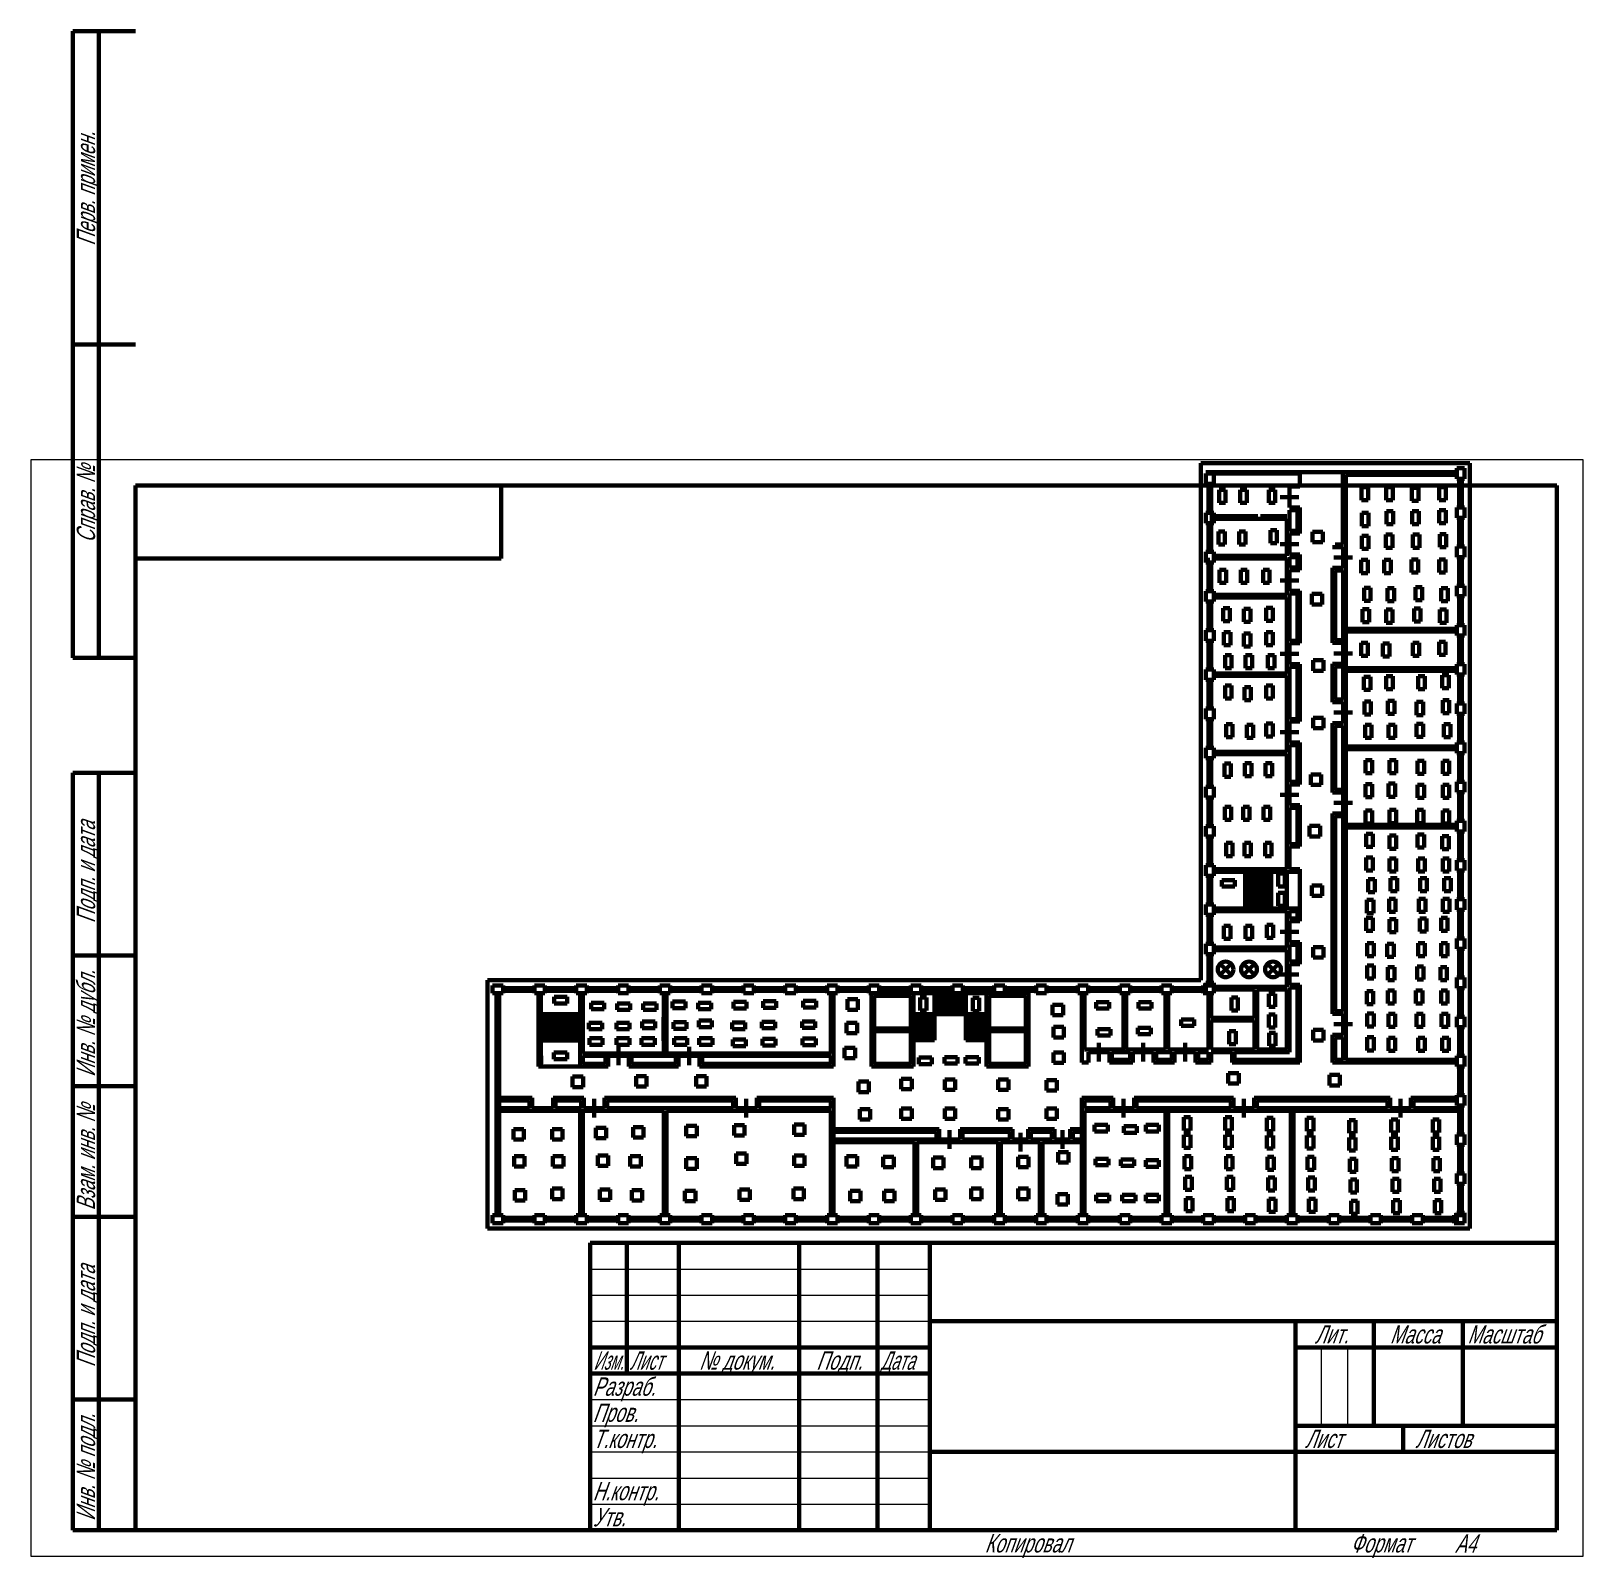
# Model space of a CAD drawing. Extents: x 0 to 297, y 0 to 292.
import ezdxf

# ---------------------------------------------------------------- set-up
doc = ezdxf.new("R2010")
doc.units = 0
doc.header["$MEASUREMENT"] = 0
doc.linetypes.add('K5LT_BASIC', pattern=[0])
doc.linetypes.add('K5LT_THIN', pattern=[0])
doc.layers.add('Системный слой', color=7, linetype='Continuous')
doc.styles.add('K5_TEXTSTYLE', font='win_eskd.shx', dxfattribs={"width": 0.7, "oblique": 15, "bigfont": 'b_eskd.shx'})

# ---------------------------------------------------------------- blocks, each defined once
blk = doc.blocks.new('*U')
at = {"layer": 'Системный слой', "linetype": 'K5LT_BASIC', "lineweight": 60}
for p, q in [((272.84, 208.29), (272.84, 206.29)), ((274.34, 208.29), (272.84, 208.29)), ((274.34, 206.29), (274.34, 208.29)), ((226.34, 207.29), (224.84, 207.29)), ((224.84, 207.29), (224.84, 205.29)), ((224.84, 205.29), (226.34, 205.29)), ((226.34, 205.29), (226.34, 207.29)), ((272.84, 206.29), (274.34, 206.29)), ((228.6, 204.2), (227.35, 204.2)), ((227.35, 204.2), (227.35, 201.7)), ((228.6, 201.7), (228.6, 204.2)), ((232.65, 204.2), (231.4, 204.2)), ((231.4, 204.2), (231.4, 201.7)), ((232.65, 201.7), (232.65, 204.2)), ((238.11, 204.2), (236.86, 204.2)), ((236.86, 204.2), (236.86, 201.7)), ((238.11, 201.7), (238.11, 204.2)), ((255.89, 204.69), (254.64, 204.69)), ((254.64, 204.69), (254.64, 202.19)), ((254.64, 202.19), (255.89, 202.19)), ((255.89, 202.19), (255.89, 204.69)), ((260.59, 204.69), (259.34, 204.69)), ((259.34, 204.69), (259.34, 202.19)), ((259.34, 202.19), (260.59, 202.19)), ((260.59, 202.19), (260.59, 204.69)), ((265.51, 204.58), (264.26, 204.58)), ((264.26, 204.58), (264.26, 202.08)), ((264.26, 202.08), (265.51, 202.08)), ((265.51, 202.08), (265.51, 204.58)), ((270.76, 204.69), (269.51, 204.69)), ((269.51, 204.69), (269.51, 202.19)), ((269.51, 202.19), (270.76, 202.19)), ((270.76, 202.19), (270.76, 204.69)), ((226.34, 199.79), (224.84, 199.79)), ((224.84, 199.79), (224.84, 197.79)), ((226.34, 197.79), (226.34, 199.79)), ((227.35, 201.7), (228.6, 201.7)), ((231.4, 201.7), (232.65, 201.7)), ((236.86, 201.7), (238.11, 201.7)), ((255.96, 199.74), (254.71, 199.74)), ((254.71, 199.74), (254.71, 197.24)), ((255.96, 197.24), (255.96, 199.74)), ((260.66, 200.07), (259.41, 200.07)), ((259.41, 200.07), (259.41, 197.57)), ((260.66, 197.57), (260.66, 200.07)), ((265.58, 200.07), (264.33, 200.07)), ((264.33, 200.07), (264.33, 197.57)), ((265.58, 197.57), (265.58, 200.07)), ((270.73, 200.28), (269.48, 200.28)), ((269.48, 200.28), (269.48, 197.78)), ((270.73, 197.78), (270.73, 200.28)), ((224.84, 197.79), (226.34, 197.79)), ((228.49, 196.21), (227.24, 196.21)), ((227.24, 196.21), (227.24, 193.71)), ((228.49, 193.71), (228.49, 196.21)), ((232.43, 196.21), (231.18, 196.21)), ((231.18, 196.21), (231.18, 193.71)), ((232.43, 193.71), (232.43, 196.21)), ((238.44, 196.43), (237.19, 196.43)), ((237.19, 196.43), (237.19, 193.93)), ((238.44, 193.93), (238.44, 196.43)), ((247.23, 196.16), (245.23, 196.16)), ((245.23, 196.16), (245.23, 194.16)), ((247.23, 194.16), (247.23, 196.16)), ((254.71, 197.24), (255.96, 197.24)), ((259.41, 197.57), (260.66, 197.57)), ((264.33, 197.57), (265.58, 197.57)), ((269.48, 197.78), (270.73, 197.78)), ((227.24, 193.71), (228.49, 193.71)), ((231.18, 193.71), (232.43, 193.71)), ((237.19, 193.93), (238.44, 193.93)), ((245.23, 194.16), (247.23, 194.16)), ((255.96, 195.37), (254.71, 195.37)), ((254.71, 195.37), (254.71, 192.87)), ((255.96, 192.87), (255.96, 195.37)), ((260.55, 195.59), (259.3, 195.59)), ((259.3, 195.59), (259.3, 193.09)), ((259.3, 193.09), (260.55, 193.09)), ((260.55, 193.09), (260.55, 195.59)), ((265.69, 195.59), (264.44, 195.59)), ((264.44, 195.59), (264.44, 193.09)), ((264.44, 193.09), (265.69, 193.09)), ((265.69, 193.09), (265.69, 195.59)), ((270.83, 195.7), (269.58, 195.7)), ((269.58, 195.7), (269.58, 193.2)), ((269.58, 193.2), (270.83, 193.2)), ((270.83, 193.2), (270.83, 195.7)), ((226.34, 192.29), (224.84, 192.29)), ((224.84, 192.29), (224.84, 190.29)), ((226.34, 192.29), (224.84, 192.29)), ((224.84, 192.29), (224.84, 190.29)), ((224.84, 190.29), (226.34, 190.29)), ((224.84, 190.29), (226.34, 190.29)), ((226.34, 190.29), (226.34, 192.29)), ((226.34, 190.29), (226.34, 192.29)), ((255.83, 190.74), (254.58, 190.74)), ((254.58, 190.74), (254.58, 188.24)), ((254.71, 192.87), (255.96, 192.87)), ((255.83, 188.24), (255.83, 190.74)), ((260.2, 190.74), (258.95, 190.74)), ((258.95, 190.74), (258.95, 188.24)), ((260.2, 188.24), (260.2, 190.74)), ((265.45, 190.85), (264.2, 190.85)), ((264.2, 190.85), (264.2, 188.35)), ((265.45, 188.35), (265.45, 190.85)), ((270.7, 190.85), (269.45, 190.85)), ((269.45, 190.85), (269.45, 188.35)), ((270.7, 188.35), (270.7, 190.85)), ((228.71, 188.88), (227.46, 188.88)), ((227.46, 188.88), (227.46, 186.38)), ((228.71, 186.38), (228.71, 188.88)), ((232.75, 188.88), (231.5, 188.88)), ((231.5, 188.88), (231.5, 186.38)), ((232.75, 186.38), (232.75, 188.88)), ((237.02, 188.88), (235.77, 188.88)), ((235.77, 188.88), (235.77, 186.38)), ((237.02, 186.38), (237.02, 188.88)), ((254.58, 188.24), (255.83, 188.24)), ((258.95, 188.24), (260.2, 188.24)), ((264.2, 188.35), (265.45, 188.35)), ((269.45, 188.35), (270.7, 188.35)), ((226.34, 184.79), (224.84, 184.79)), ((224.84, 184.79), (224.84, 182.79)), ((226.34, 182.79), (226.34, 184.79)), ((227.46, 186.38), (228.71, 186.38)), ((231.5, 186.38), (232.75, 186.38)), ((235.77, 186.38), (237.02, 186.38)), ((247.12, 184.24), (245.12, 184.24)), ((245.12, 184.24), (245.12, 182.24)), ((247.12, 182.24), (247.12, 184.24)), ((256.36, 185.44), (255.11, 185.44)), ((255.11, 185.44), (255.11, 182.94)), ((256.36, 182.94), (256.36, 185.44)), ((260.84, 185.33), (259.59, 185.33)), ((259.59, 185.33), (259.59, 182.83)), ((260.84, 182.83), (260.84, 185.33)), ((266.2, 185.55), (264.95, 185.55)), ((264.95, 185.55), (264.95, 183.05)), ((266.2, 183.05), (266.2, 185.55)), ((271.12, 185.33), (269.87, 185.33)), ((269.87, 185.33), (269.87, 182.83)), ((271.12, 182.83), (271.12, 185.33)), ((272.84, 185.79), (272.84, 183.79)), ((274.34, 185.79), (272.84, 185.79)), ((274.34, 183.79), (274.34, 185.79)), ((224.84, 182.79), (226.34, 182.79)), ((229.42, 181.5), (228.17, 181.5)), ((228.17, 181.5), (228.17, 179)), ((229.42, 179), (229.42, 181.5)), ((233.36, 181.39), (232.11, 181.39)), ((232.11, 181.39), (232.11, 178.89)), ((233.36, 178.89), (233.36, 181.39)), ((237.62, 181.61), (236.37, 181.61)), ((236.37, 181.61), (236.37, 179.11)), ((237.62, 179.11), (237.62, 181.61)), ((245.12, 182.24), (247.12, 182.24)), ((256.09, 181.34), (254.84, 181.34)), ((254.84, 181.34), (254.84, 178.84)), ((255.11, 182.94), (256.36, 182.94)), ((256.09, 178.84), (256.09, 181.34)), ((260.58, 181.23), (259.33, 181.23)), ((259.33, 181.23), (259.33, 178.73)), ((259.59, 182.83), (260.84, 182.83)), ((260.58, 178.73), (260.58, 181.23)), ((265.94, 181.45), (264.69, 181.45)), ((264.69, 181.45), (264.69, 178.95)), ((264.95, 183.05), (266.2, 183.05)), ((265.94, 178.95), (265.94, 181.45)), ((270.86, 181.23), (269.61, 181.23)), ((269.61, 181.23), (269.61, 178.73)), ((269.87, 182.83), (271.12, 182.83)), ((270.86, 178.73), (270.86, 181.23)), ((272.84, 183.79), (274.34, 183.79)), ((228.17, 179), (229.42, 179)), ((232.11, 178.89), (233.36, 178.89)), ((236.37, 179.11), (237.62, 179.11)), ((254.84, 178.84), (256.09, 178.84)), ((259.33, 178.73), (260.58, 178.73)), ((264.69, 178.95), (265.94, 178.95)), ((269.61, 178.73), (270.86, 178.73)), ((272.84, 178.29), (272.84, 176.29)), ((274.34, 178.29), (272.84, 178.29)), ((274.34, 176.29), (274.34, 178.29)), ((229.53, 176.91), (228.28, 176.91)), ((228.28, 176.91), (228.28, 174.41)), ((229.53, 174.41), (229.53, 176.91)), ((233.36, 176.69), (232.11, 176.69)), ((232.11, 176.69), (232.11, 174.19)), ((233.36, 174.19), (233.36, 176.69)), ((237.62, 176.91), (236.37, 176.91)), ((236.37, 176.91), (236.37, 174.41)), ((237.62, 174.41), (237.62, 176.91)), ((272.84, 176.29), (274.34, 176.29)), ((228.28, 174.41), (229.53, 174.41)), ((229.75, 172.53), (228.5, 172.53)), ((228.5, 172.53), (228.5, 170.03)), ((229.75, 170.03), (229.75, 172.53)), ((232.11, 174.19), (233.36, 174.19)), ((233.68, 172.53), (232.43, 172.53)), ((232.43, 172.53), (232.43, 170.03)), ((233.68, 170.03), (233.68, 172.53)), ((236.37, 174.41), (237.62, 174.41)), ((237.95, 172.53), (236.7, 172.53)), ((236.7, 172.53), (236.7, 170.03)), ((237.95, 170.03), (237.95, 172.53)), ((255.83, 174.87), (254.58, 174.87)), ((254.58, 174.87), (254.58, 172.37)), ((254.58, 172.37), (255.83, 172.37)), ((255.83, 172.37), (255.83, 174.87)), ((259.98, 174.76), (258.73, 174.76)), ((258.73, 174.76), (258.73, 172.26)), ((259.98, 172.26), (259.98, 174.76)), ((265.67, 174.87), (264.42, 174.87)), ((264.42, 174.87), (264.42, 172.37)), ((264.42, 172.37), (265.67, 172.37)), ((265.67, 172.37), (265.67, 174.87)), ((270.7, 175.09), (269.45, 175.09)), ((269.45, 175.09), (269.45, 172.59)), ((269.45, 172.59), (270.7, 172.59)), ((270.7, 172.59), (270.7, 175.09)), ((226.34, 169.79), (224.84, 169.79)), ((224.84, 169.79), (224.84, 167.79)), ((226.34, 167.79), (226.34, 169.79)), ((228.5, 170.03), (229.75, 170.03)), ((232.43, 170.03), (233.68, 170.03)), ((236.7, 170.03), (237.95, 170.03)), ((247.34, 171.55), (245.34, 171.55)), ((245.34, 171.55), (245.34, 169.55)), ((245.34, 169.55), (247.34, 169.55)), ((247.34, 169.55), (247.34, 171.55)), ((258.73, 172.26), (259.98, 172.26)), ((272.84, 170.79), (272.84, 168.79)), ((274.34, 170.79), (272.84, 170.79)), ((274.34, 168.79), (274.34, 170.79)), ((224.84, 167.79), (226.34, 167.79)), ((229.75, 166.73), (228.5, 166.73)), ((228.5, 166.73), (228.5, 164.23)), ((229.75, 164.23), (229.75, 166.73)), ((233.47, 166.41), (232.22, 166.41)), ((232.22, 166.41), (232.22, 163.91)), ((233.47, 163.91), (233.47, 166.41)), ((237.62, 166.73), (236.37, 166.73)), ((236.37, 166.73), (236.37, 164.23)), ((237.62, 164.23), (237.62, 166.73)), ((256.33, 168.37), (255.08, 168.37)), ((255.08, 168.37), (255.08, 165.87)), ((256.33, 165.87), (256.33, 168.37)), ((260.59, 168.48), (259.34, 168.48)), ((259.34, 168.48), (259.34, 165.98)), ((260.59, 165.98), (260.59, 168.48)), ((266.72, 168.48), (265.47, 168.48)), ((265.47, 168.48), (265.47, 165.98)), ((266.72, 165.98), (266.72, 168.48)), ((271.31, 168.7), (270.06, 168.7)), ((270.06, 168.7), (270.06, 166.2)), ((271.31, 166.2), (271.31, 168.7)), ((272.84, 168.79), (274.34, 168.79)), ((228.5, 164.23), (229.75, 164.23)), ((232.22, 163.91), (233.47, 163.91)), ((236.37, 164.23), (237.62, 164.23)), ((255.08, 165.87), (256.33, 165.87)), ((256.43, 163.67), (255.18, 163.67)), ((255.18, 163.67), (255.18, 161.17)), ((256.43, 161.17), (256.43, 163.67)), ((259.34, 165.98), (260.59, 165.98)), ((260.92, 163.78), (259.67, 163.78)), ((259.67, 163.78), (259.67, 161.28)), ((260.92, 161.28), (260.92, 163.78)), ((266.39, 163.56), (265.14, 163.56)), ((265.14, 163.56), (265.14, 161.06)), ((265.47, 165.98), (266.72, 165.98)), ((266.39, 161.06), (266.39, 163.56)), ((270.06, 166.2), (271.31, 166.2)), ((271.42, 163.89), (270.17, 163.89)), ((270.17, 163.89), (270.17, 161.39)), ((271.42, 161.39), (271.42, 163.89)), ((247.34, 160.53), (245.34, 160.53)), ((245.34, 160.53), (245.34, 158.53)), ((247.34, 158.53), (247.34, 160.53)), ((255.18, 161.17), (256.43, 161.17)), ((259.67, 161.28), (260.92, 161.28)), ((265.14, 161.06), (266.39, 161.06)), ((270.17, 161.39), (271.42, 161.39)), ((229.96, 159.32), (228.71, 159.32)), ((228.71, 159.32), (228.71, 156.82)), ((229.96, 156.82), (229.96, 159.32)), ((233.9, 159.21), (232.65, 159.21)), ((232.65, 159.21), (232.65, 156.71)), ((233.9, 156.71), (233.9, 159.21)), ((237.62, 159.43), (236.37, 159.43)), ((236.37, 159.43), (236.37, 156.93)), ((237.62, 156.93), (237.62, 159.43)), ((245.34, 158.53), (247.34, 158.53)), ((256.54, 159.19), (255.29, 159.19)), ((255.29, 159.19), (255.29, 156.69)), ((256.54, 156.69), (256.54, 159.19)), ((261.03, 159.19), (259.78, 159.19)), ((259.78, 159.19), (259.78, 156.69)), ((261.03, 156.69), (261.03, 159.19)), ((266.39, 159.4), (265.14, 159.4)), ((265.14, 159.4), (265.14, 156.9)), ((266.39, 156.9), (266.39, 159.4)), ((271.64, 159.3), (270.39, 159.3)), ((270.39, 159.3), (270.39, 156.8)), ((271.64, 156.8), (271.64, 159.3)), ((226.34, 154.79), (224.84, 154.79)), ((224.84, 154.79), (224.84, 152.79)), ((226.34, 152.79), (226.34, 154.79)), ((228.71, 156.82), (229.96, 156.82)), ((232.65, 156.71), (233.9, 156.71)), ((236.37, 156.93), (237.62, 156.93)), ((255.29, 156.69), (256.54, 156.69)), ((259.78, 156.69), (261.03, 156.69)), ((265.14, 156.9), (266.39, 156.9)), ((270.39, 156.8), (271.64, 156.8)), ((272.84, 155.79), (272.84, 153.79)), ((274.34, 155.79), (272.84, 155.79)), ((274.34, 153.79), (274.34, 155.79)), ((224.84, 152.79), (226.34, 152.79)), ((229.64, 151.75), (228.39, 151.75)), ((228.39, 151.75), (228.39, 149.25)), ((229.64, 149.25), (229.64, 151.75)), ((233.57, 151.86), (232.32, 151.86)), ((232.32, 151.86), (232.32, 149.36)), ((233.57, 149.36), (233.57, 151.86)), ((237.51, 151.86), (236.26, 151.86)), ((236.26, 151.86), (236.26, 149.36)), ((237.51, 149.36), (237.51, 151.86)), ((256.65, 152.4), (255.4, 152.4)), ((255.4, 152.4), (255.4, 149.9)), ((256.65, 149.9), (256.65, 152.4)), ((261.25, 152.4), (260, 152.4)), ((260, 152.4), (260, 149.9)), ((261.25, 149.9), (261.25, 152.4)), ((266.61, 152.3), (265.36, 152.3)), ((265.36, 152.3), (265.36, 149.8)), ((266.61, 149.8), (266.61, 152.3)), ((271.42, 152.3), (270.17, 152.3)), ((270.17, 152.3), (270.17, 149.8)), ((271.42, 149.8), (271.42, 152.3)), ((272.84, 153.79), (274.34, 153.79)), ((228.39, 149.25), (229.64, 149.25)), ((232.32, 149.36), (233.57, 149.36)), ((236.26, 149.36), (237.51, 149.36)), ((246.9, 149.67), (244.9, 149.67)), ((244.9, 149.67), (244.9, 147.67)), ((246.9, 147.67), (246.9, 149.67)), ((255.4, 149.9), (256.65, 149.9)), ((260, 149.9), (261.25, 149.9)), ((265.36, 149.8), (266.61, 149.8)), ((270.17, 149.8), (271.42, 149.8)), ((244.9, 147.67), (246.9, 147.67)), ((256.65, 147.81), (255.4, 147.81)), ((255.4, 147.81), (255.4, 145.31)), ((256.65, 145.31), (256.65, 147.81)), ((261.03, 147.92), (259.78, 147.92)), ((259.78, 147.92), (259.78, 145.42)), ((261.03, 145.42), (261.03, 147.92)), ((266.61, 147.7), (265.36, 147.7)), ((265.36, 147.7), (265.36, 145.2)), ((266.61, 145.2), (266.61, 147.7)), ((271.42, 147.7), (270.17, 147.7)), ((270.17, 147.7), (270.17, 145.2)), ((271.42, 145.2), (271.42, 147.7)), ((229.7, 143.51), (228.45, 143.51)), ((228.45, 143.51), (228.45, 141.01)), ((229.7, 141.01), (229.7, 143.51)), ((233.2, 143.51), (231.95, 143.51)), ((231.95, 143.51), (231.95, 141.01)), ((233.2, 141.01), (233.2, 143.51)), ((237.14, 143.51), (235.89, 143.51)), ((235.89, 143.51), (235.89, 141.01)), ((237.14, 141.01), (237.14, 143.51)), ((255.4, 145.31), (256.65, 145.31)), ((256.65, 142.78), (255.4, 142.78)), ((255.4, 142.78), (255.4, 140.28)), ((256.65, 140.28), (256.65, 142.78)), ((259.78, 145.42), (261.03, 145.42)), ((261.25, 142.89), (260, 142.89)), ((260, 142.89), (260, 140.39)), ((261.25, 140.39), (261.25, 142.89)), ((266.5, 142.89), (265.25, 142.89)), ((265.25, 142.89), (265.25, 140.39)), ((265.36, 145.2), (266.61, 145.2)), ((266.5, 140.39), (266.5, 142.89)), ((270.17, 145.2), (271.42, 145.2)), ((271.42, 142.78), (270.17, 142.78)), ((270.17, 142.78), (270.17, 140.28)), ((271.42, 140.28), (271.42, 142.78)), ((226.34, 139.79), (224.84, 139.79)), ((224.84, 139.79), (224.84, 137.79)), ((226.34, 137.79), (226.34, 139.79)), ((228.45, 141.01), (229.7, 141.01)), ((231.95, 141.01), (233.2, 141.01)), ((235.89, 141.01), (237.14, 141.01)), ((246.68, 139.83), (244.68, 139.83)), ((244.68, 139.83), (244.68, 137.83)), ((246.68, 137.83), (246.68, 139.83)), ((255.4, 140.28), (256.65, 140.28)), ((260, 140.39), (261.25, 140.39)), ((265.25, 140.39), (266.5, 140.39)), ((270.17, 140.28), (271.42, 140.28)), ((272.84, 140.79), (272.84, 138.79)), ((274.34, 140.79), (272.84, 140.79)), ((274.34, 138.79), (274.34, 140.79)), ((224.84, 137.79), (226.34, 137.79)), ((244.68, 137.83), (246.68, 137.83)), ((256.76, 138.3), (255.51, 138.3)), ((255.51, 138.3), (255.51, 135.8)), ((256.76, 135.8), (256.76, 138.3)), ((261.25, 137.97), (260, 137.97)), ((260, 137.97), (260, 135.47)), ((261.25, 135.47), (261.25, 137.97)), ((266.61, 138.19), (265.36, 138.19)), ((265.36, 138.19), (265.36, 135.69)), ((266.61, 135.69), (266.61, 138.19)), ((271.31, 137.86), (270.06, 137.86)), ((270.06, 137.86), (270.06, 135.36)), ((271.31, 135.36), (271.31, 137.86)), ((272.84, 138.79), (274.34, 138.79)), ((229.96, 136.57), (228.71, 136.57)), ((228.71, 136.57), (228.71, 134.07)), ((228.71, 134.07), (229.96, 134.07)), ((229.96, 134.07), (229.96, 136.57)), ((233.46, 136.57), (232.21, 136.57)), ((232.21, 136.57), (232.21, 134.07)), ((232.21, 134.07), (233.46, 134.07)), ((233.46, 134.07), (233.46, 136.57)), ((237.4, 136.57), (236.15, 136.57)), ((236.15, 136.57), (236.15, 134.07)), ((236.15, 134.07), (237.4, 134.07)), ((237.4, 134.07), (237.4, 136.57)), ((255.51, 135.8), (256.76, 135.8)), ((256.76, 133.81), (255.51, 133.81)), ((255.51, 133.81), (255.51, 131.31)), ((256.76, 131.31), (256.76, 133.81)), ((260, 135.47), (261.25, 135.47)), ((265.36, 135.69), (266.61, 135.69)), ((270.06, 135.36), (271.31, 135.36)), ((226.34, 132.29), (224.84, 132.29)), ((224.84, 132.29), (224.84, 130.29)), ((226.34, 130.29), (226.34, 132.29)), ((232.83, 131.04), (232.33, 131.04)), ((232.33, 131.04), (232.33, 123.99)), ((233.33, 131.04), (232.83, 131.04)), ((232.83, 131.04), (232.83, 123.99)), ((232.83, 123.99), (232.83, 131.04)), ((233.83, 131.04), (233.33, 131.04)), ((233.33, 131.04), (233.33, 123.99)), ((233.33, 123.99), (233.33, 131.04)), ((234.33, 131.04), (233.83, 131.04)), ((233.83, 131.04), (233.83, 123.99)), ((233.83, 123.99), (233.83, 131.04)), ((234.83, 131.04), (234.33, 131.04)), ((234.33, 131.04), (234.33, 123.99)), ((234.33, 123.99), (234.33, 131.04)), ((235.33, 131.04), (234.83, 131.04)), ((234.83, 131.04), (234.83, 123.99)), ((234.83, 123.99), (234.83, 131.04)), ((235.83, 131.04), (235.33, 131.04)), ((235.33, 131.04), (235.33, 123.99)), ((235.33, 123.99), (235.33, 131.04)), ((236.33, 131.04), (235.83, 131.04)), ((235.83, 131.04), (235.83, 123.99)), ((235.83, 123.99), (235.83, 131.04)), ((236.83, 131.04), (236.33, 131.04)), ((236.33, 131.04), (236.33, 123.99)), ((236.33, 123.99), (236.33, 131.04)), ((237.33, 131.04), (236.83, 131.04)), ((236.83, 131.04), (236.83, 123.99)), ((236.83, 123.99), (236.83, 131.04)), ((237.33, 123.99), (237.33, 131.04)), ((239.92, 130.75), (238.67, 130.75)), ((238.67, 130.75), (238.67, 128.25)), ((239.92, 128.25), (239.92, 130.75)), ((255.51, 131.31), (256.76, 131.31)), ((261.25, 133.59), (260, 133.59)), ((260, 133.59), (260, 131.09)), ((260, 131.09), (261.25, 131.09)), ((261.25, 131.09), (261.25, 133.59)), ((266.72, 133.59), (265.47, 133.59)), ((265.47, 133.59), (265.47, 131.09)), ((265.47, 131.09), (266.72, 131.09)), ((266.72, 131.09), (266.72, 133.59)), ((271.42, 133.59), (270.17, 133.59)), ((270.17, 133.59), (270.17, 131.09)), ((270.17, 131.09), (271.42, 131.09)), ((271.42, 131.09), (271.42, 133.59)), ((224.84, 130.29), (226.34, 130.29)), ((230.36, 129.46), (227.86, 129.46)), ((227.86, 129.46), (227.86, 128.21)), ((227.86, 128.21), (230.36, 128.21)), ((230.36, 128.21), (230.36, 129.46)), ((238.67, 128.25), (239.92, 128.25)), ((247.12, 128.45), (245.12, 128.45)), ((245.12, 128.45), (245.12, 126.45)), ((247.12, 126.45), (247.12, 128.45)), ((257.15, 129.62), (255.9, 129.62)), ((255.9, 129.62), (255.9, 127.12)), ((257.15, 127.12), (257.15, 129.62)), ((261.42, 129.84), (260.17, 129.84)), ((260.17, 129.84), (260.17, 127.34)), ((261.42, 127.34), (261.42, 129.84)), ((267.1, 129.84), (265.85, 129.84)), ((265.85, 129.84), (265.85, 127.34)), ((267.1, 127.34), (267.1, 129.84)), ((271.7, 129.84), (270.45, 129.84)), ((270.45, 129.84), (270.45, 127.34)), ((271.7, 127.34), (271.7, 129.84)), ((226.34, 124.79), (224.84, 124.79)), ((224.84, 124.79), (224.84, 122.79)), ((226.34, 122.79), (226.34, 124.79)), ((239.92, 127.03), (238.67, 127.03)), ((238.67, 127.03), (238.67, 124.53)), ((239.92, 124.53), (239.92, 127.03)), ((245.12, 126.45), (247.12, 126.45)), ((256.89, 125.65), (255.64, 125.65)), ((255.64, 125.65), (255.64, 123.15)), ((255.9, 127.12), (257.15, 127.12)), ((256.89, 123.15), (256.89, 125.65)), ((261.15, 125.87), (259.9, 125.87)), ((259.9, 125.87), (259.9, 123.37)), ((260.17, 127.34), (261.42, 127.34)), ((261.15, 123.37), (261.15, 125.87)), ((266.84, 125.87), (265.59, 125.87)), ((265.59, 125.87), (265.59, 123.37)), ((265.85, 127.34), (267.1, 127.34)), ((266.84, 123.37), (266.84, 125.87)), ((271.43, 125.87), (270.18, 125.87)), ((270.18, 125.87), (270.18, 123.37)), ((270.45, 127.34), (271.7, 127.34)), ((271.43, 123.37), (271.43, 125.87)), ((272.84, 125.79), (272.84, 123.79)), ((274.34, 125.79), (272.84, 125.79)), ((274.34, 123.79), (274.34, 125.79)), ((224.84, 122.79), (226.34, 122.79)), ((232.33, 123.99), (232.83, 123.99)), ((232.83, 123.99), (233.33, 123.99)), ((233.33, 123.99), (233.83, 123.99)), ((233.83, 123.99), (234.33, 123.99)), ((234.33, 123.99), (234.83, 123.99)), ((234.83, 123.99), (235.33, 123.99)), ((235.33, 123.99), (235.83, 123.99)), ((235.83, 123.99), (236.33, 123.99)), ((236.33, 123.99), (236.83, 123.99)), ((236.83, 123.99), (237.33, 123.99)), ((238.67, 124.53), (239.92, 124.53)), ((256.76, 122.22), (255.51, 122.22)), ((255.51, 122.22), (255.51, 119.72)), ((255.64, 123.15), (256.89, 123.15)), ((256.76, 119.72), (256.76, 122.22)), ((259.9, 123.37), (261.15, 123.37)), ((261.25, 122), (260, 122)), ((260, 122), (260, 119.5)), ((261.25, 119.5), (261.25, 122)), ((265.59, 123.37), (266.84, 123.37)), ((267.04, 122.11), (265.79, 122.11)), ((265.79, 122.11), (265.79, 119.61)), ((267.04, 119.61), (267.04, 122.11)), ((271.09, 122.22), (269.84, 122.22)), ((269.84, 122.22), (269.84, 119.72)), ((270.18, 123.37), (271.43, 123.37)), ((271.09, 119.72), (271.09, 122.22)), ((272.84, 123.79), (274.34, 123.79)), ((229.53, 120.69), (228.28, 120.69)), ((228.28, 120.69), (228.28, 118.19)), ((229.53, 118.19), (229.53, 120.69)), ((233.68, 120.69), (232.43, 120.69)), ((232.43, 120.69), (232.43, 118.19)), ((233.68, 118.19), (233.68, 120.69)), ((237.73, 120.9), (236.48, 120.9)), ((236.48, 120.9), (236.48, 118.4)), ((237.73, 118.4), (237.73, 120.9)), ((255.51, 119.72), (256.76, 119.72)), ((260, 119.5), (261.25, 119.5)), ((265.79, 119.61), (267.04, 119.61)), ((269.84, 119.72), (271.09, 119.72)), ((226.34, 117.29), (224.84, 117.29)), ((224.84, 117.29), (224.84, 115.29)), ((226.34, 115.29), (226.34, 117.29)), ((228.28, 118.19), (229.53, 118.19)), ((232.43, 118.19), (233.68, 118.19)), ((236.48, 118.4), (237.73, 118.4)), ((247.34, 116.64), (245.34, 116.64)), ((245.34, 116.64), (245.34, 114.64)), ((247.34, 114.64), (247.34, 116.64)), ((256.98, 117.4), (255.73, 117.4)), ((255.73, 117.4), (255.73, 114.9)), ((256.98, 114.9), (256.98, 117.4)), ((260.81, 117.29), (259.56, 117.29)), ((259.56, 117.29), (259.56, 114.79)), ((260.81, 114.79), (260.81, 117.29)), ((266.72, 117.4), (265.47, 117.4)), ((265.47, 117.4), (265.47, 114.9)), ((266.72, 114.9), (266.72, 117.4)), ((271.09, 117.4), (269.84, 117.4)), ((269.84, 117.4), (269.84, 114.9)), ((271.09, 114.9), (271.09, 117.4)), ((224.84, 115.29), (226.34, 115.29)), ((245.34, 114.64), (247.34, 114.64)), ((255.73, 114.9), (256.98, 114.9)), ((256.98, 113.14), (255.73, 113.14)), ((255.73, 113.14), (255.73, 110.64)), ((256.98, 110.64), (256.98, 113.14)), ((259.56, 114.79), (260.81, 114.79)), ((266.5, 112.92), (265.25, 112.92)), ((265.25, 112.92), (265.25, 110.42)), ((265.47, 114.9), (266.72, 114.9)), ((266.5, 110.42), (266.5, 112.92)), ((269.84, 114.9), (271.09, 114.9)), ((255.73, 110.64), (256.98, 110.64)), ((260.92, 112.81), (259.67, 112.81)), ((259.67, 112.81), (259.67, 110.31)), ((259.67, 110.31), (260.92, 110.31)), ((260.92, 110.31), (260.92, 112.81)), ((265.25, 110.42), (266.5, 110.42)), ((270.98, 112.81), (269.73, 112.81)), ((269.73, 112.81), (269.73, 110.31)), ((269.73, 110.31), (270.98, 110.31)), ((270.98, 110.31), (270.98, 112.81)), ((90.34, 109.29), (88.34, 109.29)), ((88.34, 109.29), (88.34, 107.79)), ((90.34, 109.29), (88.34, 109.29)), ((88.34, 109.29), (88.34, 107.79)), ((90.34, 109.29), (88.34, 109.29)), ((88.34, 109.29), (88.34, 107.79)), ((88.34, 107.79), (90.34, 107.79)), ((88.34, 107.79), (90.34, 107.79)), ((88.34, 107.79), (90.34, 107.79)), ((90.34, 107.79), (90.34, 109.29)), ((90.34, 107.79), (90.34, 109.29)), ((90.34, 107.79), (90.34, 109.29)), ((98.34, 109.29), (96.34, 109.29)), ((96.34, 109.29), (96.34, 107.79)), ((98.34, 109.29), (96.34, 109.29)), ((96.34, 109.29), (96.34, 107.79)), ((96.34, 107.79), (98.34, 107.79)), ((96.34, 107.79), (98.34, 107.79)), ((98.34, 107.79), (98.34, 109.29)), ((98.34, 107.79), (98.34, 109.29)), ((102.63, 107.1), (100.13, 107.1)), ((100.13, 107.1), (100.13, 105.85)), ((102.63, 105.85), (102.63, 107.1)), ((106.34, 109.29), (104.34, 109.29)), ((104.34, 109.29), (104.34, 107.79)), ((106.34, 109.29), (104.34, 109.29)), ((104.34, 109.29), (104.34, 107.79)), ((104.34, 107.79), (106.34, 107.79)), ((104.34, 107.79), (106.34, 107.79)), ((106.34, 107.79), (106.34, 109.29)), ((106.34, 107.79), (106.34, 109.29)), ((122.34, 109.29), (120.34, 109.29)), ((120.34, 109.29), (120.34, 107.79)), ((120.34, 107.79), (122.34, 107.79)), ((122.34, 107.79), (122.34, 109.29)), ((138.34, 109.29), (136.34, 109.29)), ((136.34, 109.29), (136.34, 107.79)), ((136.34, 107.79), (138.34, 107.79)), ((138.34, 107.79), (138.34, 109.29)), ((146.34, 109.29), (144.34, 109.29)), ((144.34, 109.29), (144.34, 107.79)), ((144.34, 107.79), (146.34, 107.79)), ((146.34, 107.79), (146.34, 109.29)), ((154.34, 109.29), (152.34, 109.29)), ((152.34, 109.29), (152.34, 107.79)), ((154.34, 109.29), (152.34, 109.29)), ((152.34, 109.29), (152.34, 107.79)), ((152.34, 107.79), (154.34, 107.79)), ((152.34, 107.79), (154.34, 107.79)), ((154.34, 107.79), (154.34, 109.29)), ((154.34, 107.79), (154.34, 109.29)), ((162.34, 109.29), (160.34, 109.29)), ((160.34, 109.29), (160.34, 107.79)), ((160.34, 107.79), (162.34, 107.79)), ((162.34, 107.79), (162.34, 109.29)), ((170.34, 109.29), (168.34, 109.29)), ((168.34, 109.29), (168.34, 107.79)), ((168.34, 107.79), (170.34, 107.79)), ((171.4, 107.01), (170.15, 107.01)), ((170.15, 107.01), (170.15, 104.51)), ((170.34, 107.79), (170.34, 109.29)), ((171.4, 104.51), (171.4, 107.01)), ((172.87, 103.79), (172.87, 107.79)), ((172.87, 107.79), (173.37, 107.79)), ((173.37, 103.79), (173.37, 107.79)), ((173.37, 107.79), (173.87, 107.79)), ((173.37, 107.79), (173.37, 103.79)), ((173.87, 103.79), (173.87, 107.79)), ((173.87, 107.79), (174.37, 107.79)), ((173.87, 107.79), (173.87, 103.79)), ((174.37, 103.79), (174.37, 107.79)), ((174.37, 107.79), (174.87, 107.79)), ((174.37, 107.79), (174.37, 103.79)), ((174.87, 103.79), (174.87, 107.79)), ((174.87, 107.79), (175.37, 107.79)), ((174.87, 107.79), (174.87, 103.79)), ((175.37, 103.79), (175.37, 107.79)), ((175.37, 107.79), (175.87, 107.79)), ((175.37, 107.79), (175.37, 103.79)), ((175.87, 103.79), (175.87, 107.79)), ((175.87, 107.79), (176.37, 107.79)), ((175.87, 107.79), (175.87, 103.79)), ((178.34, 109.29), (176.34, 109.29)), ((176.34, 109.29), (176.34, 107.79)), ((176.34, 107.79), (178.34, 107.79)), ((176.37, 103.79), (176.37, 107.79)), ((176.37, 107.79), (176.87, 107.79)), ((176.37, 107.79), (176.37, 103.79)), ((176.87, 103.79), (176.87, 107.79)), ((176.87, 107.79), (177.37, 107.79)), ((176.87, 107.79), (176.87, 103.79)), ((177.37, 103.79), (177.37, 107.79)), ((177.37, 107.79), (177.87, 107.79)), ((177.37, 107.79), (177.37, 103.79)), ((177.87, 103.79), (177.87, 107.79)), ((177.87, 107.79), (178.37, 107.79)), ((177.87, 107.79), (177.87, 103.79)), ((178.34, 107.79), (178.34, 109.29)), ((178.37, 103.79), (178.37, 107.79)), ((178.37, 107.79), (178.87, 107.79)), ((178.37, 107.79), (178.37, 103.79)), ((178.87, 107.79), (178.87, 103.79)), ((186.34, 109.29), (184.34, 109.29)), ((184.34, 109.29), (184.34, 107.79)), ((186.34, 109.29), (184.34, 109.29)), ((184.34, 109.29), (184.34, 107.79)), ((184.34, 107.79), (186.34, 107.79)), ((184.34, 107.79), (186.34, 107.79)), ((186.34, 107.79), (186.34, 109.29)), ((186.34, 107.79), (186.34, 109.29)), ((194.34, 109.29), (192.34, 109.29)), ((192.34, 109.29), (192.34, 107.79)), ((194.34, 109.29), (192.34, 109.29)), ((192.34, 109.29), (192.34, 107.79)), ((194.34, 109.29), (192.34, 109.29)), ((192.34, 109.29), (192.34, 107.79)), ((192.34, 107.79), (194.34, 107.79)), ((192.34, 107.79), (194.34, 107.79)), ((192.34, 107.79), (194.34, 107.79)), ((194.34, 107.79), (194.34, 109.29)), ((194.34, 107.79), (194.34, 109.29)), ((194.34, 107.79), (194.34, 109.29)), ((202.34, 109.29), (200.34, 109.29)), ((200.34, 109.29), (200.34, 107.79)), ((202.34, 109.29), (200.34, 109.29)), ((200.34, 109.29), (200.34, 107.79)), ((202.34, 109.29), (200.34, 109.29)), ((200.34, 109.29), (200.34, 107.79)), ((202.34, 109.29), (200.34, 109.29)), ((200.34, 109.29), (200.34, 107.79)), ((202.34, 109.29), (200.34, 109.29)), ((200.34, 109.29), (200.34, 107.79)), ((200.34, 107.79), (202.34, 107.79)), ((200.34, 107.79), (202.34, 107.79)), ((200.34, 107.79), (202.34, 107.79)), ((200.34, 107.79), (202.34, 107.79)), ((200.34, 107.79), (202.34, 107.79)), ((202.34, 107.79), (202.34, 109.29)), ((202.34, 107.79), (202.34, 109.29)), ((202.34, 107.79), (202.34, 109.29)), ((202.34, 107.79), (202.34, 109.29)), ((202.34, 107.79), (202.34, 109.29)), ((210.34, 109.29), (208.34, 109.29)), ((208.34, 109.29), (208.34, 107.79)), ((210.34, 109.29), (208.34, 109.29)), ((208.34, 109.29), (208.34, 107.79)), ((210.34, 109.29), (208.34, 109.29)), ((208.34, 109.29), (208.34, 107.79)), ((208.34, 107.79), (210.34, 107.79)), ((208.34, 107.79), (210.34, 107.79)), ((208.34, 107.79), (210.34, 107.79)), ((210.34, 107.79), (210.34, 109.29)), ((210.34, 107.79), (210.34, 109.29)), ((210.34, 107.79), (210.34, 109.29)), ((218.34, 109.29), (216.34, 109.29)), ((216.34, 109.29), (216.34, 107.79)), ((218.34, 109.29), (216.34, 109.29)), ((216.34, 109.29), (216.34, 107.79)), ((218.34, 109.29), (216.34, 109.29)), ((216.34, 109.29), (216.34, 107.79)), ((216.34, 107.79), (218.34, 107.79)), ((216.34, 107.79), (218.34, 107.79)), ((216.34, 107.79), (218.34, 107.79)), ((218.34, 107.79), (218.34, 109.29)), ((218.34, 107.79), (218.34, 109.29)), ((218.34, 107.79), (218.34, 109.29)), ((226.34, 109.79), (224.84, 109.79)), ((224.84, 109.79), (224.84, 107.79)), ((224.84, 107.79), (226.34, 107.79)), ((226.34, 107.79), (226.34, 109.79)), ((230.97, 106.97), (229.72, 106.97)), ((229.72, 106.97), (229.72, 104.47)), ((230.97, 104.47), (230.97, 106.97)), ((238.11, 107.7), (236.86, 107.7)), ((236.86, 107.7), (236.86, 105.2)), ((238.11, 105.2), (238.11, 107.7)), ((256.87, 108.22), (255.62, 108.22)), ((255.62, 108.22), (255.62, 105.72)), ((256.87, 105.72), (256.87, 108.22)), ((260.92, 108.33), (259.67, 108.33)), ((259.67, 108.33), (259.67, 105.83)), ((260.92, 105.83), (260.92, 108.33)), ((266.28, 108.33), (265.03, 108.33)), ((265.03, 108.33), (265.03, 105.83)), ((266.28, 105.83), (266.28, 108.33)), ((271.09, 108.33), (269.84, 108.33)), ((269.84, 108.33), (269.84, 105.83)), ((271.09, 105.83), (271.09, 108.33)), ((100.13, 105.85), (102.63, 105.85)), ((109.69, 105.98), (107.19, 105.98)), ((107.19, 105.98), (107.19, 104.73)), ((107.19, 104.73), (109.69, 104.73)), ((109.69, 104.73), (109.69, 105.98)), ((114.64, 105.86), (112.14, 105.86)), ((112.14, 105.86), (112.14, 104.61)), ((112.14, 104.61), (114.64, 104.61)), ((114.64, 104.61), (114.64, 105.86)), ((119.67, 105.86), (117.17, 105.86)), ((117.17, 105.86), (117.17, 104.61)), ((117.17, 104.61), (119.67, 104.61)), ((119.67, 104.61), (119.67, 105.86)), ((125.25, 106.19), (122.75, 106.19)), ((122.75, 106.19), (122.75, 104.94)), ((122.75, 104.94), (125.25, 104.94)), ((125.25, 104.94), (125.25, 106.19)), ((130.17, 105.97), (127.67, 105.97)), ((127.67, 105.97), (127.67, 104.72)), ((127.67, 104.72), (130.17, 104.72)), ((130.17, 104.72), (130.17, 105.97)), ((136.91, 106.14), (134.41, 106.14)), ((134.41, 106.14), (134.41, 104.89)), ((134.41, 104.89), (136.91, 104.89)), ((136.91, 104.89), (136.91, 106.14)), ((142.6, 106.27), (140.1, 106.27)), ((140.1, 106.27), (140.1, 105.02)), ((140.1, 105.02), (142.6, 105.02)), ((142.6, 105.02), (142.6, 106.27)), ((150.27, 106.34), (147.77, 106.34)), ((147.77, 106.34), (147.77, 105.09)), ((147.77, 105.09), (150.27, 105.09)), ((150.27, 105.09), (150.27, 106.34)), ((158.22, 106.64), (156.22, 106.64)), ((156.22, 106.64), (156.22, 104.64)), ((156.22, 104.64), (158.22, 104.64)), ((158.22, 104.64), (158.22, 106.64)), ((170.15, 104.51), (171.4, 104.51)), ((181.46, 106.9), (180.21, 106.9)), ((180.21, 106.9), (180.21, 104.4)), ((180.21, 104.4), (181.46, 104.4)), ((181.46, 104.4), (181.46, 106.9)), ((197.51, 105.58), (195.51, 105.58)), ((195.51, 105.58), (195.51, 103.58)), ((197.51, 103.58), (197.51, 105.58)), ((206.35, 106.11), (203.85, 106.11)), ((203.85, 106.11), (203.85, 104.86)), ((203.85, 104.86), (206.35, 104.86)), ((206.35, 104.86), (206.35, 106.11)), ((214.42, 106.11), (211.92, 106.11)), ((211.92, 106.11), (211.92, 104.86)), ((211.92, 104.86), (214.42, 104.86)), ((214.42, 104.86), (214.42, 106.11)), ((229.72, 104.47), (230.97, 104.47)), ((236.86, 105.2), (238.11, 105.2)), ((255.62, 105.72), (256.87, 105.72)), ((256.98, 103.95), (255.73, 103.95)), ((255.73, 103.95), (255.73, 101.45)), ((256.98, 101.45), (256.98, 103.95)), ((259.67, 105.83), (260.92, 105.83)), ((265.03, 105.83), (266.28, 105.83)), ((269.84, 105.83), (271.09, 105.83)), ((97.55, 103.29), (97.55, 103.79)), ((97.55, 103.79), (105.03, 103.79)), ((97.55, 102.79), (97.55, 103.29)), ((97.55, 103.29), (105.03, 103.29)), ((105.03, 103.29), (97.55, 103.29)), ((97.55, 102.29), (97.55, 102.79)), ((97.55, 102.79), (105.03, 102.79)), ((105.03, 102.79), (97.55, 102.79)), ((97.55, 101.79), (97.55, 102.29)), ((97.55, 102.29), (105.03, 102.29)), ((105.03, 102.29), (97.55, 102.29)), ((97.55, 101.29), (97.55, 101.79)), ((97.55, 101.79), (105.03, 101.79)), ((105.03, 101.79), (97.55, 101.79)), ((105.03, 101.29), (97.55, 101.29)), ((97.55, 100.73), (97.55, 101.23)), ((97.55, 101.23), (105.03, 101.23)), ((105.03, 103.79), (105.03, 103.29)), ((105.03, 103.29), (105.03, 102.79)), ((105.03, 102.79), (105.03, 102.29)), ((105.03, 102.29), (105.03, 101.79)), ((105.03, 101.79), (105.03, 101.29)), ((105.03, 101.23), (105.03, 100.73)), ((109.28, 102.15), (106.78, 102.15)), ((106.78, 102.15), (106.78, 100.9)), ((109.28, 100.9), (109.28, 102.15)), ((114.53, 102.15), (112.03, 102.15)), ((112.03, 102.15), (112.03, 100.9)), ((114.53, 100.9), (114.53, 102.15)), ((119.46, 102.36), (116.96, 102.36)), ((116.96, 102.36), (116.96, 101.11)), ((116.96, 101.11), (119.46, 101.11)), ((119.46, 101.11), (119.46, 102.36)), ((125.47, 102.26), (122.97, 102.26)), ((122.97, 102.26), (122.97, 101.01)), ((122.97, 101.01), (125.47, 101.01)), ((125.47, 101.01), (125.47, 102.26)), ((130.28, 102.58), (127.78, 102.58)), ((127.78, 102.58), (127.78, 101.33)), ((127.78, 101.33), (130.28, 101.33)), ((130.28, 101.33), (130.28, 102.58)), ((136.69, 102.2), (134.19, 102.2)), ((134.19, 102.2), (134.19, 100.95)), ((136.69, 100.95), (136.69, 102.2)), ((142.38, 102.34), (139.88, 102.34)), ((139.88, 102.34), (139.88, 101.09)), ((139.88, 101.09), (142.38, 101.09)), ((142.38, 101.09), (142.38, 102.34)), ((150.05, 102.4), (147.55, 102.4)), ((147.55, 102.4), (147.55, 101.15)), ((147.55, 101.15), (150.05, 101.15)), ((150.05, 101.15), (150.05, 102.4)), ((158.09, 102.14), (156.09, 102.14)), ((156.09, 102.14), (156.09, 100.14)), ((158.09, 100.14), (158.09, 102.14)), ((168.87, 103.29), (168.87, 103.79)), ((168.87, 103.79), (172.87, 103.79)), ((168.87, 102.79), (168.87, 103.29)), ((168.87, 103.29), (172.87, 103.29)), ((172.87, 103.29), (168.87, 103.29)), ((168.87, 102.29), (168.87, 102.79)), ((168.87, 102.79), (172.87, 102.79)), ((172.87, 102.79), (168.87, 102.79)), ((168.87, 101.79), (168.87, 102.29)), ((168.87, 102.29), (172.87, 102.29)), ((172.87, 102.29), (168.87, 102.29)), ((168.87, 101.29), (168.87, 101.79)), ((168.87, 101.79), (172.87, 101.79)), ((172.87, 101.79), (168.87, 101.79)), ((168.87, 100.79), (168.87, 101.29)), ((168.87, 101.29), (172.87, 101.29)), ((172.87, 101.29), (168.87, 101.29)), ((172.87, 103.79), (172.87, 103.29)), ((173.37, 103.79), (172.87, 103.79)), ((172.87, 103.29), (172.87, 102.79)), ((172.87, 102.79), (172.87, 102.29)), ((172.87, 102.29), (172.87, 101.79)), ((172.87, 101.79), (172.87, 101.29)), ((172.87, 101.29), (172.87, 100.79)), ((173.87, 103.79), (173.37, 103.79)), ((174.37, 103.79), (173.87, 103.79)), ((174.87, 103.79), (174.37, 103.79)), ((175.37, 103.79), (174.87, 103.79)), ((175.87, 103.79), (175.37, 103.79)), ((176.37, 103.79), (175.87, 103.79)), ((176.87, 103.79), (176.37, 103.79)), ((177.37, 103.79), (176.87, 103.79)), ((177.87, 103.79), (177.37, 103.79)), ((178.37, 103.79), (177.87, 103.79)), ((178.87, 103.79), (178.37, 103.79)), ((178.87, 102.79), (178.87, 103.29)), ((178.87, 103.29), (182.87, 103.29)), ((178.87, 102.29), (178.87, 102.79)), ((178.87, 102.79), (182.87, 102.79)), ((182.87, 102.79), (178.87, 102.79)), ((178.87, 101.79), (178.87, 102.29)), ((178.87, 102.29), (182.87, 102.29)), ((182.87, 102.29), (178.87, 102.29)), ((178.87, 101.29), (178.87, 101.79)), ((178.87, 101.79), (182.87, 101.79)), ((182.87, 101.79), (178.87, 101.79)), ((178.87, 100.79), (178.87, 101.29)), ((178.87, 101.29), (182.87, 101.29)), ((182.87, 101.29), (178.87, 101.29)), ((182.87, 103.29), (182.87, 102.79)), ((182.87, 102.79), (182.87, 102.29)), ((182.87, 102.29), (182.87, 101.79)), ((182.87, 101.79), (182.87, 101.29)), ((182.87, 101.29), (182.87, 100.79)), ((195.51, 103.58), (197.51, 103.58)), ((197.65, 101.35), (195.65, 101.35)), ((195.65, 101.35), (195.65, 99.35)), ((197.65, 99.35), (197.65, 101.35)), ((214.29, 101.21), (211.79, 101.21)), ((211.79, 101.21), (211.79, 99.96)), ((214.29, 99.96), (214.29, 101.21)), ((222.62, 102.8), (220.12, 102.8)), ((220.12, 102.8), (220.12, 101.55)), ((220.12, 101.55), (222.62, 101.55)), ((222.62, 101.55), (222.62, 102.8)), ((238.11, 103.73), (236.86, 103.73)), ((236.86, 103.73), (236.86, 101.23)), ((236.86, 101.23), (238.11, 101.23)), ((238.11, 101.23), (238.11, 103.73)), ((255.73, 101.45), (256.98, 101.45)), ((261.03, 103.84), (259.78, 103.84)), ((259.78, 103.84), (259.78, 101.34)), ((259.78, 101.34), (261.03, 101.34)), ((261.03, 101.34), (261.03, 103.84)), ((266.39, 103.84), (265.14, 103.84)), ((265.14, 103.84), (265.14, 101.34)), ((265.14, 101.34), (266.39, 101.34)), ((266.39, 101.34), (266.39, 103.84)), ((271.2, 103.84), (269.95, 103.84)), ((269.95, 103.84), (269.95, 101.34)), ((269.95, 101.34), (271.2, 101.34)), ((271.2, 101.34), (271.2, 103.84)), ((97.55, 100.23), (97.55, 100.73)), ((97.55, 100.73), (105.03, 100.73)), ((105.03, 100.73), (97.55, 100.73)), ((97.55, 99.73), (97.55, 100.23)), ((97.55, 100.23), (105.03, 100.23)), ((105.03, 100.23), (97.55, 100.23)), ((97.55, 99.23), (97.55, 99.73)), ((97.55, 99.73), (105.03, 99.73)), ((105.03, 99.73), (97.55, 99.73)), ((97.55, 98.73), (97.55, 99.23)), ((97.55, 99.23), (105.03, 99.23)), ((105.03, 99.23), (97.55, 99.23)), ((105.03, 98.73), (97.55, 98.73)), ((105.03, 100.73), (105.03, 100.23)), ((105.03, 100.23), (105.03, 99.73)), ((105.03, 99.73), (105.03, 99.23)), ((105.03, 99.23), (105.03, 98.73)), ((106.78, 100.9), (109.28, 100.9)), ((109.39, 99.19), (106.89, 99.19)), ((106.89, 99.19), (106.89, 97.94)), ((109.39, 97.94), (109.39, 99.19)), ((112.03, 100.9), (114.53, 100.9)), ((114.53, 99.19), (112.03, 99.19)), ((112.03, 99.19), (112.03, 97.94)), ((114.53, 97.94), (114.53, 99.19)), ((119.35, 99.19), (116.85, 99.19)), ((116.85, 99.19), (116.85, 97.94)), ((119.35, 97.94), (119.35, 99.19)), ((125.58, 99.19), (123.08, 99.19)), ((123.08, 99.19), (123.08, 97.94)), ((125.58, 97.94), (125.58, 99.19)), ((130.39, 99.19), (127.89, 99.19)), ((127.89, 99.19), (127.89, 97.94)), ((130.39, 97.94), (130.39, 99.19)), ((134.19, 100.95), (136.69, 100.95)), ((136.8, 98.92), (134.3, 98.92)), ((134.3, 98.92), (134.3, 97.67)), ((136.8, 97.67), (136.8, 98.92)), ((142.49, 99.05), (139.99, 99.05)), ((139.99, 99.05), (139.99, 97.8)), ((142.49, 97.8), (142.49, 99.05)), ((150.16, 99.12), (147.66, 99.12)), ((147.66, 99.12), (147.66, 97.87)), ((150.16, 97.87), (150.16, 99.12)), ((156.09, 100.14), (158.09, 100.14)), ((168.87, 100.29), (168.87, 100.79)), ((168.87, 100.79), (172.87, 100.79)), ((172.87, 100.79), (168.87, 100.79)), ((168.87, 99.79), (168.87, 100.29)), ((168.87, 100.29), (172.87, 100.29)), ((172.87, 100.29), (168.87, 100.29)), ((168.87, 99.29), (168.87, 99.79)), ((168.87, 99.79), (172.87, 99.79)), ((172.87, 99.79), (168.87, 99.79)), ((168.87, 98.79), (168.87, 99.29)), ((168.87, 99.29), (172.87, 99.29)), ((172.87, 99.29), (168.87, 99.29)), ((172.87, 98.79), (168.87, 98.79)), ((172.87, 100.79), (172.87, 100.29)), ((172.87, 100.29), (172.87, 99.79)), ((172.87, 99.79), (172.87, 99.29)), ((172.87, 99.29), (172.87, 98.79)), ((178.87, 100.29), (178.87, 100.79)), ((178.87, 100.79), (182.87, 100.79)), ((182.87, 100.79), (178.87, 100.79)), ((178.87, 99.79), (178.87, 100.29)), ((178.87, 100.29), (182.87, 100.29)), ((182.87, 100.29), (178.87, 100.29)), ((178.87, 99.29), (178.87, 99.79)), ((178.87, 99.79), (182.87, 99.79)), ((182.87, 99.79), (178.87, 99.79)), ((178.87, 98.79), (178.87, 99.29)), ((178.87, 99.29), (182.87, 99.29)), ((182.87, 99.29), (178.87, 99.29)), ((182.87, 98.79), (178.87, 98.79)), ((182.87, 100.79), (182.87, 100.29)), ((182.87, 100.29), (182.87, 99.79)), ((182.87, 99.79), (182.87, 99.29)), ((182.87, 99.29), (182.87, 98.79)), ((195.65, 99.35), (197.65, 99.35)), ((206.61, 100.95), (204.11, 100.95)), ((204.11, 100.95), (204.11, 99.7)), ((204.11, 99.7), (206.61, 99.7)), ((206.61, 99.7), (206.61, 100.95)), ((211.79, 99.96), (214.29, 99.96)), ((230.57, 100.55), (229.32, 100.55)), ((229.32, 100.55), (229.32, 98.05)), ((229.32, 98.05), (230.57, 98.05)), ((230.57, 98.05), (230.57, 100.55)), ((238.18, 100.22), (236.93, 100.22)), ((236.93, 100.22), (236.93, 97.72)), ((238.18, 97.72), (238.18, 100.22)), ((247.34, 100.78), (245.34, 100.78)), ((245.34, 100.78), (245.34, 98.78)), ((245.34, 98.78), (247.34, 98.78)), ((247.34, 98.78), (247.34, 100.78)), ((256.98, 99.36), (255.73, 99.36)), ((255.73, 99.36), (255.73, 96.86)), ((256.98, 96.86), (256.98, 99.36)), ((261.03, 99.25), (259.78, 99.25)), ((259.78, 99.25), (259.78, 96.75)), ((261.03, 96.75), (261.03, 99.25)), ((266.72, 99.25), (265.47, 99.25)), ((265.47, 99.25), (265.47, 96.75)), ((266.72, 96.75), (266.72, 99.25)), ((271.31, 99.25), (270.06, 99.25)), ((270.06, 99.25), (270.06, 96.75)), ((271.31, 96.75), (271.31, 99.25)), ((102.57, 96.45), (100.07, 96.45)), ((100.07, 96.45), (100.07, 95.2)), ((100.07, 95.2), (102.57, 95.2)), ((102.57, 95.2), (102.57, 96.45)), ((106.89, 97.94), (109.39, 97.94)), ((112.03, 97.94), (114.53, 97.94)), ((116.85, 97.94), (119.35, 97.94)), ((123.08, 97.94), (125.58, 97.94)), ((127.89, 97.94), (130.39, 97.94)), ((134.3, 97.67), (136.8, 97.67)), ((139.99, 97.8), (142.49, 97.8)), ((147.66, 97.87), (150.16, 97.87)), ((157.7, 97.38), (155.7, 97.38)), ((155.7, 97.38), (155.7, 95.38)), ((155.7, 95.38), (157.7, 95.38)), ((157.7, 95.38), (157.7, 97.38)), ((172.39, 95.47), (169.89, 95.47)), ((169.89, 95.47), (169.89, 94.22)), ((172.39, 94.22), (172.39, 95.47)), ((177.32, 95.58), (174.82, 95.58)), ((174.82, 95.58), (174.82, 94.33)), ((177.32, 94.33), (177.32, 95.58)), ((181.36, 95.58), (178.86, 95.58)), ((178.86, 95.58), (178.86, 94.33)), ((181.36, 94.33), (181.36, 95.58)), ((197.65, 96.45), (195.65, 96.45)), ((195.65, 96.45), (195.65, 94.45)), ((197.65, 94.45), (197.65, 96.45)), ((236.93, 97.72), (238.18, 97.72)), ((255.73, 96.86), (256.98, 96.86)), ((259.78, 96.75), (261.03, 96.75)), ((265.47, 96.75), (266.72, 96.75)), ((270.06, 96.75), (271.31, 96.75)), ((272.84, 95.79), (272.84, 93.79)), ((274.34, 95.79), (272.84, 95.79)), ((274.34, 93.79), (274.34, 95.79)), ((169.89, 94.22), (172.39, 94.22)), ((174.82, 94.33), (177.32, 94.33)), ((178.86, 94.33), (181.36, 94.33)), ((195.65, 94.45), (197.65, 94.45)), ((231.12, 92.5), (229.12, 92.5)), ((229.12, 92.5), (229.12, 90.5)), ((231.12, 90.5), (231.12, 92.5)), ((250.48, 92.17), (248.48, 92.17)), ((248.48, 92.17), (248.48, 90.17)), ((250.48, 90.17), (250.48, 92.17)), ((272.84, 93.79), (274.34, 93.79)), ((105.65, 91.84), (103.65, 91.84)), ((103.65, 91.84), (103.65, 89.84)), ((103.65, 89.84), (105.65, 89.84)), ((105.65, 89.84), (105.65, 91.84)), ((117.79, 91.95), (115.79, 91.95)), ((115.79, 91.95), (115.79, 89.95)), ((115.79, 89.95), (117.79, 89.95)), ((117.79, 89.95), (117.79, 91.95)), ((129.28, 91.95), (127.28, 91.95)), ((127.28, 91.95), (127.28, 89.95)), ((127.28, 89.95), (129.28, 89.95)), ((129.28, 89.95), (129.28, 91.95)), ((160.34, 90.89), (158.34, 90.89)), ((158.34, 90.89), (158.34, 88.89)), ((160.34, 88.89), (160.34, 90.89)), ((168.54, 91.42), (166.54, 91.42)), ((166.54, 91.42), (166.54, 89.42)), ((166.54, 89.42), (168.54, 89.42)), ((168.54, 89.42), (168.54, 91.42)), ((176.88, 91.29), (174.88, 91.29)), ((174.88, 91.29), (174.88, 89.29)), ((174.88, 89.29), (176.88, 89.29)), ((176.88, 89.29), (176.88, 91.29)), ((187.06, 91.29), (185.06, 91.29)), ((185.06, 91.29), (185.06, 89.29)), ((185.06, 89.29), (187.06, 89.29)), ((187.06, 89.29), (187.06, 91.29)), ((196.32, 91.16), (194.32, 91.16)), ((194.32, 91.16), (194.32, 89.16)), ((194.32, 89.16), (196.32, 89.16)), ((196.32, 89.16), (196.32, 91.16)), ((229.12, 90.5), (231.12, 90.5)), ((248.48, 90.17), (250.48, 90.17)), ((158.34, 88.89), (160.34, 88.89)), ((272.84, 88.29), (272.84, 86.29)), ((274.34, 88.29), (272.84, 88.29)), ((272.84, 86.29), (274.34, 86.29)), ((274.34, 86.29), (274.34, 88.29)), ((160.61, 85.6), (158.61, 85.6)), ((158.61, 85.6), (158.61, 83.6)), ((158.61, 83.6), (160.61, 83.6)), ((160.61, 83.6), (160.61, 85.6)), ((168.54, 85.74), (166.54, 85.74)), ((166.54, 85.74), (166.54, 83.74)), ((166.54, 83.74), (168.54, 83.74)), ((168.54, 83.74), (168.54, 85.74)), ((176.88, 85.74), (174.88, 85.74)), ((174.88, 85.74), (174.88, 83.74)), ((174.88, 83.74), (176.88, 83.74)), ((176.88, 83.74), (176.88, 85.74)), ((187.06, 85.6), (185.06, 85.6)), ((185.06, 85.6), (185.06, 83.6)), ((185.06, 83.6), (187.06, 83.6)), ((187.06, 83.6), (187.06, 85.6)), ((196.32, 85.74), (194.32, 85.74)), ((194.32, 85.74), (194.32, 83.74)), ((194.32, 83.74), (196.32, 83.74)), ((196.32, 83.74), (196.32, 85.74)), ((221.87, 84.05), (220.62, 84.05)), ((220.62, 84.05), (220.62, 81.55)), ((221.87, 81.55), (221.87, 84.05)), ((229.8, 84.05), (228.55, 84.05)), ((228.55, 84.05), (228.55, 81.55)), ((229.8, 81.55), (229.8, 84.05)), ((237.74, 83.92), (236.49, 83.92)), ((236.49, 83.92), (236.49, 81.42)), ((237.74, 81.42), (237.74, 83.92)), ((245.42, 83.92), (244.17, 83.92)), ((244.17, 83.92), (244.17, 81.42)), ((245.42, 81.42), (245.42, 83.92)), ((253.48, 83.52), (252.23, 83.52)), ((252.23, 83.52), (252.23, 81.02)), ((253.48, 81.02), (253.48, 83.52)), ((261.55, 83.65), (260.3, 83.65)), ((260.3, 83.65), (260.3, 81.15)), ((261.55, 81.15), (261.55, 83.65)), ((269.49, 83.65), (268.24, 83.65)), ((268.24, 83.65), (268.24, 81.15)), ((269.49, 81.15), (269.49, 83.65)), ((94.33, 81.77), (92.33, 81.77)), ((92.33, 81.77), (92.33, 79.77)), ((94.33, 79.77), (94.33, 81.77)), ((101.74, 81.77), (99.74, 81.77)), ((99.74, 81.77), (99.74, 79.77)), ((101.74, 79.77), (101.74, 81.77)), ((110.07, 82.03), (108.07, 82.03)), ((108.07, 82.03), (108.07, 80.03)), ((110.07, 80.03), (110.07, 82.03)), ((117.21, 82.16), (115.21, 82.16)), ((115.21, 82.16), (115.21, 80.16)), ((117.21, 80.16), (117.21, 82.16)), ((127.4, 82.43), (125.4, 82.43)), ((125.4, 82.43), (125.4, 80.43)), ((125.4, 80.43), (127.4, 80.43)), ((127.4, 80.43), (127.4, 82.43)), ((136.53, 82.56), (134.53, 82.56)), ((134.53, 82.56), (134.53, 80.56)), ((134.53, 80.56), (136.53, 80.56)), ((136.53, 80.56), (136.53, 82.56)), ((148.04, 82.69), (146.04, 82.69)), ((146.04, 82.69), (146.04, 80.69)), ((146.04, 80.69), (148.04, 80.69)), ((148.04, 80.69), (148.04, 82.69)), ((206.05, 82.59), (203.55, 82.59)), ((203.55, 82.59), (203.55, 81.34)), ((203.55, 81.34), (206.05, 81.34)), ((206.05, 81.34), (206.05, 82.59)), ((211.61, 82.33), (209.11, 82.33)), ((209.11, 82.33), (209.11, 81.08)), ((209.11, 81.08), (211.61, 81.08)), ((211.61, 81.08), (211.61, 82.33)), ((215.84, 82.59), (213.34, 82.59)), ((213.34, 82.59), (213.34, 81.34)), ((213.34, 81.34), (215.84, 81.34)), ((215.84, 81.34), (215.84, 82.59)), ((220.62, 81.55), (221.87, 81.55)), ((221.87, 80.71), (220.62, 80.71)), ((220.62, 80.71), (220.62, 78.21)), ((221.87, 78.21), (221.87, 80.71)), ((228.55, 81.55), (229.8, 81.55)), ((229.8, 80.71), (228.55, 80.71)), ((228.55, 80.71), (228.55, 78.21)), ((229.8, 78.21), (229.8, 80.71)), ((236.49, 81.42), (237.74, 81.42)), ((237.74, 80.58), (236.49, 80.58)), ((236.49, 80.58), (236.49, 78.08)), ((237.74, 78.08), (237.74, 80.58)), ((244.17, 81.42), (245.42, 81.42)), ((245.42, 80.58), (244.17, 80.58)), ((244.17, 80.58), (244.17, 78.08)), ((245.42, 78.08), (245.42, 80.58)), ((252.23, 81.02), (253.48, 81.02)), ((260.3, 81.15), (261.55, 81.15)), ((261.55, 80.31), (260.3, 80.31)), ((260.3, 80.31), (260.3, 77.81)), ((261.55, 77.81), (261.55, 80.31)), ((268.24, 81.15), (269.49, 81.15)), ((269.49, 80.31), (268.24, 80.31)), ((268.24, 80.31), (268.24, 77.81)), ((269.49, 77.81), (269.49, 80.31)), ((92.33, 79.77), (94.33, 79.77)), ((99.74, 79.77), (101.74, 79.77)), ((108.07, 80.03), (110.07, 80.03)), ((115.21, 80.16), (117.21, 80.16)), ((198.57, 77.4), (196.57, 77.4)), ((196.57, 77.4), (196.57, 75.4)), ((198.57, 75.4), (198.57, 77.4)), ((220.62, 78.21), (221.87, 78.21)), ((228.55, 78.21), (229.8, 78.21)), ((236.49, 78.08), (237.74, 78.08)), ((244.17, 78.08), (245.42, 78.08)), ((253.48, 80.18), (252.23, 80.18)), ((252.23, 80.18), (252.23, 77.68)), ((252.23, 77.68), (253.48, 77.68)), ((253.48, 77.68), (253.48, 80.18)), ((260.3, 77.81), (261.55, 77.81)), ((268.24, 77.81), (269.49, 77.81)), ((94.46, 76.61), (92.46, 76.61)), ((92.46, 76.61), (92.46, 74.61)), ((92.46, 74.61), (94.46, 74.61)), ((94.46, 74.61), (94.46, 76.61)), ((101.87, 76.61), (99.87, 76.61)), ((99.87, 76.61), (99.87, 74.61)), ((99.87, 74.61), (101.87, 74.61)), ((101.87, 74.61), (101.87, 76.61)), ((110.47, 76.74), (108.47, 76.74)), ((108.47, 76.74), (108.47, 74.74)), ((108.47, 74.74), (110.47, 74.74)), ((110.47, 74.74), (110.47, 76.74)), ((116.68, 76.61), (114.68, 76.61)), ((114.68, 76.61), (114.68, 74.61)), ((114.68, 74.61), (116.68, 74.61)), ((116.68, 74.61), (116.68, 76.61)), ((127.4, 76.21), (125.4, 76.21)), ((125.4, 76.21), (125.4, 74.21)), ((127.4, 74.21), (127.4, 76.21)), ((136.93, 77.14), (134.93, 77.14)), ((134.93, 77.14), (134.93, 75.14)), ((134.93, 75.14), (136.93, 75.14)), ((136.93, 75.14), (136.93, 77.14)), ((148.04, 76.74), (146.04, 76.74)), ((146.04, 76.74), (146.04, 74.74)), ((146.04, 74.74), (148.04, 74.74)), ((148.04, 74.74), (148.04, 76.74)), ((158.09, 76.61), (156.09, 76.61)), ((156.09, 76.61), (156.09, 74.61)), ((156.09, 74.61), (158.09, 74.61)), ((158.09, 74.61), (158.09, 76.61)), ((165.1, 76.48), (163.1, 76.48)), ((163.1, 76.48), (163.1, 74.48)), ((163.1, 74.48), (165.1, 74.48)), ((165.1, 74.48), (165.1, 76.48)), ((174.63, 76.34), (172.63, 76.34)), ((172.63, 76.34), (172.63, 74.34)), ((172.63, 74.34), (174.63, 74.34)), ((174.63, 74.34), (174.63, 76.34)), ((181.9, 76.34), (179.9, 76.34)), ((179.9, 76.34), (179.9, 74.34)), ((179.9, 74.34), (181.9, 74.34)), ((181.9, 74.34), (181.9, 76.34)), ((190.9, 76.48), (188.9, 76.48)), ((188.9, 76.48), (188.9, 74.48)), ((188.9, 74.48), (190.9, 74.48)), ((190.9, 74.48), (190.9, 76.48)), ((196.57, 75.4), (198.57, 75.4)), ((206.18, 76.11), (203.68, 76.11)), ((203.68, 76.11), (203.68, 74.86)), ((203.68, 74.86), (206.18, 74.86)), ((206.18, 74.86), (206.18, 76.11)), ((211.08, 75.98), (208.58, 75.98)), ((208.58, 75.98), (208.58, 74.73)), ((208.58, 74.73), (211.08, 74.73)), ((211.08, 74.73), (211.08, 75.98)), ((215.84, 75.85), (213.34, 75.85)), ((213.34, 75.85), (213.34, 74.6)), ((213.34, 74.6), (215.84, 74.6)), ((215.84, 74.6), (215.84, 75.85)), ((222, 76.64), (220.75, 76.64)), ((220.75, 76.64), (220.75, 74.14)), ((222, 74.14), (222, 76.64)), ((229.94, 76.64), (228.69, 76.64)), ((228.69, 76.64), (228.69, 74.14)), ((229.94, 74.14), (229.94, 76.64)), ((237.87, 76.51), (236.62, 76.51)), ((236.62, 76.51), (236.62, 74.01)), ((237.87, 74.01), (237.87, 76.51)), ((245.55, 76.51), (244.3, 76.51)), ((244.3, 76.51), (244.3, 74.01)), ((245.55, 74.01), (245.55, 76.51)), ((253.62, 76.11), (252.37, 76.11)), ((252.37, 76.11), (252.37, 73.61)), ((253.62, 73.61), (253.62, 76.11)), ((261.69, 76.24), (260.44, 76.24)), ((260.44, 76.24), (260.44, 73.74)), ((261.69, 73.74), (261.69, 76.24)), ((269.62, 76.24), (268.37, 76.24)), ((268.37, 76.24), (268.37, 73.74)), ((269.62, 73.74), (269.62, 76.24)), ((125.4, 74.21), (127.4, 74.21)), ((220.75, 74.14), (222, 74.14)), ((222.13, 72.67), (220.88, 72.67)), ((220.88, 72.67), (220.88, 70.17)), ((222.13, 70.17), (222.13, 72.67)), ((228.69, 74.14), (229.94, 74.14)), ((230.07, 72.67), (228.82, 72.67)), ((228.82, 72.67), (228.82, 70.17)), ((230.07, 70.17), (230.07, 72.67)), ((236.62, 74.01), (237.87, 74.01)), ((238.01, 72.54), (236.76, 72.54)), ((236.76, 72.54), (236.76, 70.04)), ((238.01, 70.04), (238.01, 72.54)), ((244.3, 74.01), (245.55, 74.01)), ((245.68, 72.54), (244.43, 72.54)), ((244.43, 72.54), (244.43, 70.04)), ((245.68, 70.04), (245.68, 72.54)), ((252.37, 73.61), (253.62, 73.61)), ((253.75, 72.14), (252.5, 72.14)), ((252.5, 72.14), (252.5, 69.64)), ((253.75, 69.64), (253.75, 72.14)), ((260.44, 73.74), (261.69, 73.74)), ((261.82, 72.27), (260.57, 72.27)), ((260.57, 72.27), (260.57, 69.77)), ((261.82, 69.77), (261.82, 72.27)), ((268.37, 73.74), (269.62, 73.74)), ((269.76, 72.27), (268.51, 72.27)), ((268.51, 72.27), (268.51, 69.77)), ((269.76, 69.77), (269.76, 72.27)), ((94.59, 70.13), (92.59, 70.13)), ((92.59, 70.13), (92.59, 68.13)), ((94.59, 68.13), (94.59, 70.13)), ((101.74, 70.39), (99.74, 70.39)), ((99.74, 70.39), (99.74, 68.39)), ((99.74, 68.39), (101.74, 68.39)), ((101.74, 68.39), (101.74, 70.39)), ((110.86, 70.26), (108.86, 70.26)), ((108.86, 70.26), (108.86, 68.26)), ((110.86, 68.26), (110.86, 70.26)), ((116.95, 70.13), (114.95, 70.13)), ((114.95, 70.13), (114.95, 68.13)), ((116.95, 68.13), (116.95, 70.13)), ((127.14, 69.99), (125.14, 69.99)), ((125.14, 69.99), (125.14, 67.99)), ((127.14, 67.99), (127.14, 69.99)), ((137.59, 70.26), (135.59, 70.26)), ((135.59, 70.26), (135.59, 68.26)), ((137.59, 68.26), (137.59, 70.26)), ((147.91, 70.39), (145.91, 70.39)), ((145.91, 70.39), (145.91, 68.39)), ((145.91, 68.39), (147.91, 68.39)), ((147.91, 68.39), (147.91, 70.39)), ((158.75, 69.99), (156.75, 69.99)), ((156.75, 69.99), (156.75, 67.99)), ((158.75, 67.99), (158.75, 69.99)), ((165.24, 69.99), (163.24, 69.99)), ((163.24, 69.99), (163.24, 67.99)), ((165.24, 67.99), (165.24, 69.99)), ((175.03, 70.26), (173.03, 70.26)), ((173.03, 70.26), (173.03, 68.26)), ((175.03, 68.26), (175.03, 70.26)), ((181.9, 70.39), (179.9, 70.39)), ((179.9, 70.39), (179.9, 68.39)), ((179.9, 68.39), (181.9, 68.39)), ((181.9, 68.39), (181.9, 70.39)), ((190.9, 70.39), (188.9, 70.39)), ((188.9, 70.39), (188.9, 68.39)), ((188.9, 68.39), (190.9, 68.39)), ((190.9, 68.39), (190.9, 70.39)), ((198.44, 69.33), (196.44, 69.33)), ((196.44, 69.33), (196.44, 67.33)), ((198.44, 67.33), (198.44, 69.33)), ((206.32, 69.23), (203.82, 69.23)), ((203.82, 69.23), (203.82, 67.98)), ((206.32, 67.98), (206.32, 69.23)), ((211.34, 69.23), (208.84, 69.23)), ((208.84, 69.23), (208.84, 67.98)), ((211.34, 67.98), (211.34, 69.23)), ((215.84, 69.23), (213.34, 69.23)), ((213.34, 69.23), (213.34, 67.98)), ((215.84, 67.98), (215.84, 69.23)), ((220.88, 70.17), (222.13, 70.17)), ((222.26, 68.57), (221.01, 68.57)), ((221.01, 68.57), (221.01, 66.07)), ((222.26, 66.07), (222.26, 68.57)), ((228.82, 70.17), (230.07, 70.17)), ((230.2, 68.57), (228.95, 68.57)), ((228.95, 68.57), (228.95, 66.07)), ((230.2, 66.07), (230.2, 68.57)), ((236.76, 70.04), (238.01, 70.04)), ((238.14, 68.44), (236.89, 68.44)), ((236.89, 68.44), (236.89, 65.94)), ((238.14, 65.94), (238.14, 68.44)), ((244.43, 70.04), (245.68, 70.04)), ((245.81, 68.44), (244.56, 68.44)), ((244.56, 68.44), (244.56, 65.94)), ((245.81, 65.94), (245.81, 68.44)), ((252.5, 69.64), (253.75, 69.64)), ((260.57, 69.77), (261.82, 69.77)), ((268.51, 69.77), (269.76, 69.77)), ((92.59, 68.13), (94.59, 68.13)), ((108.86, 68.26), (110.86, 68.26)), ((114.95, 68.13), (116.95, 68.13)), ((125.14, 67.99), (127.14, 67.99)), ((135.59, 68.26), (137.59, 68.26)), ((156.75, 67.99), (158.75, 67.99)), ((163.24, 67.99), (165.24, 67.99)), ((173.03, 68.26), (175.03, 68.26)), ((196.44, 67.33), (198.44, 67.33)), ((203.82, 67.98), (206.32, 67.98)), ((208.84, 67.98), (211.34, 67.98)), ((213.34, 67.98), (215.84, 67.98)), ((221.01, 66.07), (222.26, 66.07)), ((228.95, 66.07), (230.2, 66.07)), ((236.89, 65.94), (238.14, 65.94)), ((244.56, 65.94), (245.81, 65.94)), ((253.88, 68.04), (252.63, 68.04)), ((252.63, 68.04), (252.63, 65.54)), ((252.63, 65.54), (253.88, 65.54)), ((253.88, 65.54), (253.88, 68.04)), ((261.95, 68.17), (260.7, 68.17)), ((260.7, 68.17), (260.7, 65.67)), ((260.7, 65.67), (261.95, 65.67)), ((261.95, 65.67), (261.95, 68.17)), ((269.89, 68.17), (268.64, 68.17)), ((268.64, 68.17), (268.64, 65.67)), ((268.64, 65.67), (269.89, 65.67)), ((269.89, 65.67), (269.89, 68.17)), ((90.34, 65.29), (88.34, 65.29)), ((88.34, 65.29), (88.34, 63.79)), ((90.34, 65.29), (88.34, 65.29)), ((88.34, 65.29), (88.34, 63.79)), ((88.34, 63.79), (90.34, 63.79)), ((88.34, 63.79), (90.34, 63.79)), ((90.34, 63.79), (90.34, 65.29)), ((90.34, 63.79), (90.34, 65.29)), ((98.34, 65.29), (96.34, 65.29)), ((96.34, 65.29), (96.34, 63.79)), ((96.34, 63.79), (98.34, 63.79)), ((98.34, 63.79), (98.34, 65.29)), ((106.34, 65.29), (104.34, 65.29)), ((104.34, 65.29), (104.34, 63.79)), ((104.34, 63.79), (106.34, 63.79)), ((106.34, 63.79), (106.34, 65.29)), ((122.34, 65.29), (120.34, 65.29)), ((120.34, 65.29), (120.34, 63.79)), ((122.34, 65.29), (120.34, 65.29)), ((120.34, 65.29), (120.34, 63.79)), ((120.34, 63.79), (122.34, 63.79)), ((120.34, 63.79), (122.34, 63.79)), ((122.34, 63.79), (122.34, 65.29)), ((122.34, 63.79), (122.34, 65.29)), ((130.34, 65.29), (128.34, 65.29)), ((128.34, 65.29), (128.34, 63.79)), ((128.34, 63.79), (130.34, 63.79)), ((130.34, 63.79), (130.34, 65.29)), ((146.34, 65.29), (144.34, 65.29)), ((144.34, 65.29), (144.34, 63.79)), ((144.34, 63.79), (146.34, 63.79)), ((146.34, 63.79), (146.34, 65.29)), ((154.34, 65.29), (152.34, 65.29)), ((152.34, 65.29), (152.34, 63.79)), ((154.34, 65.29), (152.34, 65.29)), ((152.34, 65.29), (152.34, 63.79)), ((154.34, 65.29), (152.34, 65.29)), ((152.34, 65.29), (152.34, 63.79)), ((152.34, 63.79), (154.34, 63.79)), ((152.34, 63.79), (154.34, 63.79)), ((152.34, 63.79), (154.34, 63.79)), ((154.34, 63.79), (154.34, 65.29)), ((154.34, 63.79), (154.34, 65.29)), ((154.34, 63.79), (154.34, 65.29)), ((162.34, 65.29), (160.34, 65.29)), ((160.34, 65.29), (160.34, 63.79)), ((162.34, 65.29), (160.34, 65.29)), ((160.34, 65.29), (160.34, 63.79)), ((160.34, 63.79), (162.34, 63.79)), ((160.34, 63.79), (162.34, 63.79)), ((162.34, 63.79), (162.34, 65.29)), ((162.34, 63.79), (162.34, 65.29)), ((170.34, 65.29), (168.34, 65.29)), ((168.34, 65.29), (168.34, 63.79)), ((170.34, 65.29), (168.34, 65.29)), ((168.34, 65.29), (168.34, 63.79)), ((168.34, 63.79), (170.34, 63.79)), ((168.34, 63.79), (170.34, 63.79)), ((170.34, 63.79), (170.34, 65.29)), ((170.34, 63.79), (170.34, 65.29)), ((178.34, 65.29), (176.34, 65.29)), ((176.34, 65.29), (176.34, 63.79)), ((178.34, 65.29), (176.34, 65.29)), ((176.34, 65.29), (176.34, 63.79)), ((176.34, 63.79), (178.34, 63.79)), ((176.34, 63.79), (178.34, 63.79)), ((178.34, 63.79), (178.34, 65.29)), ((178.34, 63.79), (178.34, 65.29)), ((186.34, 65.29), (184.34, 65.29)), ((184.34, 65.29), (184.34, 63.79)), ((186.34, 65.29), (184.34, 65.29)), ((184.34, 65.29), (184.34, 63.79)), ((186.34, 65.29), (184.34, 65.29)), ((184.34, 65.29), (184.34, 63.79)), ((186.34, 65.29), (184.34, 65.29)), ((184.34, 65.29), (184.34, 63.79)), ((184.34, 63.79), (186.34, 63.79)), ((184.34, 63.79), (186.34, 63.79)), ((184.34, 63.79), (186.34, 63.79)), ((184.34, 63.79), (186.34, 63.79)), ((186.34, 63.79), (186.34, 65.29)), ((186.34, 63.79), (186.34, 65.29)), ((186.34, 63.79), (186.34, 65.29)), ((186.34, 63.79), (186.34, 65.29)), ((194.34, 65.29), (192.34, 65.29)), ((192.34, 65.29), (192.34, 63.79)), ((194.34, 65.29), (192.34, 65.29)), ((192.34, 65.29), (192.34, 63.79)), ((194.34, 65.29), (192.34, 65.29)), ((192.34, 65.29), (192.34, 63.79)), ((194.34, 65.29), (192.34, 65.29)), ((192.34, 65.29), (192.34, 63.79)), ((192.34, 63.79), (194.34, 63.79)), ((192.34, 63.79), (194.34, 63.79)), ((192.34, 63.79), (194.34, 63.79)), ((192.34, 63.79), (194.34, 63.79)), ((194.34, 63.79), (194.34, 65.29)), ((194.34, 63.79), (194.34, 65.29)), ((194.34, 63.79), (194.34, 65.29)), ((194.34, 63.79), (194.34, 65.29)), ((202.34, 65.29), (200.34, 65.29)), ((200.34, 65.29), (200.34, 63.79)), ((202.34, 65.29), (200.34, 65.29)), ((200.34, 65.29), (200.34, 63.79)), ((202.34, 65.29), (200.34, 65.29)), ((200.34, 65.29), (200.34, 63.79)), ((202.34, 65.29), (200.34, 65.29)), ((200.34, 65.29), (200.34, 63.79)), ((200.34, 63.79), (202.34, 63.79)), ((200.34, 63.79), (202.34, 63.79)), ((200.34, 63.79), (202.34, 63.79)), ((200.34, 63.79), (202.34, 63.79)), ((202.34, 63.79), (202.34, 65.29)), ((202.34, 63.79), (202.34, 65.29)), ((202.34, 63.79), (202.34, 65.29)), ((202.34, 63.79), (202.34, 65.29)), ((218.34, 65.29), (216.34, 65.29)), ((216.34, 65.29), (216.34, 63.79)), ((218.34, 65.29), (216.34, 65.29)), ((216.34, 65.29), (216.34, 63.79)), ((218.34, 65.29), (216.34, 65.29)), ((216.34, 65.29), (216.34, 63.79)), ((218.34, 65.29), (216.34, 65.29)), ((216.34, 65.29), (216.34, 63.79)), ((216.34, 63.79), (218.34, 63.79)), ((216.34, 63.79), (218.34, 63.79)), ((216.34, 63.79), (218.34, 63.79)), ((216.34, 63.79), (218.34, 63.79)), ((218.34, 63.79), (218.34, 65.29)), ((218.34, 63.79), (218.34, 65.29)), ((218.34, 63.79), (218.34, 65.29)), ((218.34, 63.79), (218.34, 65.29)), ((226.34, 65.29), (224.34, 65.29)), ((224.34, 65.29), (224.34, 63.79)), ((224.34, 63.79), (226.34, 63.79)), ((226.34, 63.79), (226.34, 65.29)), ((242.34, 65.29), (240.34, 65.29)), ((240.34, 65.29), (240.34, 63.79)), ((242.34, 65.29), (240.34, 65.29)), ((240.34, 65.29), (240.34, 63.79)), ((242.34, 65.29), (240.34, 65.29)), ((240.34, 65.29), (240.34, 63.79)), ((242.34, 65.29), (240.34, 65.29)), ((240.34, 65.29), (240.34, 63.79)), ((240.34, 63.79), (242.34, 63.79)), ((240.34, 63.79), (242.34, 63.79)), ((240.34, 63.79), (242.34, 63.79)), ((240.34, 63.79), (242.34, 63.79)), ((242.34, 63.79), (242.34, 65.29)), ((242.34, 63.79), (242.34, 65.29)), ((242.34, 63.79), (242.34, 65.29)), ((242.34, 63.79), (242.34, 65.29)), ((250.34, 65.29), (248.34, 65.29)), ((248.34, 65.29), (248.34, 63.79)), ((248.34, 63.79), (250.34, 63.79)), ((250.34, 63.79), (250.34, 65.29))]:
    blk.add_line(p, q, dxfattribs=at)
blk = doc.blocks.new('*S')
at = {"linetype": 'K5LT_BASIC', "lineweight": 60}
for p, q in [((8, 172), (8, 292)), ((20, 292), (8, 292)), ((13, 172), (13, 292)), ((20, 232), (8, 232)), ((20, 5), (20, 205)), ((20, 205), (292, 205)), ((90, 205), (90, 191)), ((292, 205), (292, 5)), ((90, 191), (20, 191)), ((20, 172), (8, 172)), ((8, 5), (8, 150)), ((20, 150), (8, 150)), ((13, 5), (13, 150)), ((20, 115), (8, 115)), ((20, 90), (8, 90)), ((20, 65), (8, 65)), ((107, 60), (292, 60)), ((107, 5), (107, 60)), ((114, 35), (114, 60)), ((124, 5), (124, 60)), ((147, 5), (147, 60)), ((162, 5), (162, 60)), ((172, 5), (172, 60)), ((172, 45), (292, 45)), ((242, 5), (242, 45)), ((257, 25), (257, 45)), ((274, 25), (274, 45)), ((107, 40), (172, 40)), ((242, 40), (257, 40)), ((257, 40), (292, 40)), ((107, 35), (172, 35)), ((20, 30), (8, 30)), ((242, 25), (292, 25)), ((262.57, 20), (262.57, 25)), ((172, 20), (242, 20)), ((242, 20), (292, 20)), ((20, 5), (8, 5)), ((292, 5), (20, 5))]:
    blk.add_line(p, q, dxfattribs=at)
at = {"linetype": 'K5LT_THIN', "lineweight": 18}
for p, q in [((0, 0), (0, 210)), ((0, 210), (297, 210)), ((297, 210), (297, 0)), ((107, 55), (172, 55)), ((107, 50), (172, 50)), ((107, 45), (172, 45)), ((246.96, 25), (246.96, 40)), ((251.98, 25), (251.98, 40)), ((107, 30), (172, 30)), ((107, 25), (172, 25)), ((107, 20), (172, 20)), ((107, 15), (172, 15)), ((107, 10), (172, 10)), ((297, 0), (0, 0))]:
    blk.add_line(p, q, dxfattribs=at)
at = {"style": 'K5_TEXTSTYLE', "oblique": 20, "width": 0.7}
for s, p in [('Перв. примен.', (12.25, 250.89)), ('Справ. №', (12.25, 194.02)), ('Подп. и дата', (12.25, 121.21)), ('Инв. № дубл.', (12.25, 91.78)), ('Взам. инв. №', (12.25, 66.21)), ('Подп. и дата', (12.25, 36.21)), ('Инв. № подл.', (12.25, 6.78))]:
    blk.add_text(s, height=3.5, rotation=90, dxfattribs=at).set_placement(p)
at = {"style": 'K5_TEXTSTYLE', "oblique": 20}
for s, width, p in [('Лит.', 0.7, (245.66, 40.75)), ('Масса', 0.7, (260.04, 40.75)), ('Масштаб', 0.7, (274.89, 40.75)), ('Изм.', 0.573102, (107.62, 35.73)), ('Лист', 0.616387, (114.56, 35.73)), ('№ докум.', 0.7, (127.83, 35.75)), ('Подп.', 0.7, (150.27, 35.75)), ('Дата', 0.616387, (162.56, 35.73)), ('Разраб.', 0.7, (107.5, 30.75)), ('Пров.', 0.7, (107.5, 25.75)), ('Т.контр.', 0.7, (107.5, 20.75)), ('Лист', 0.7, (243.78, 20.75)), ('Листов', 0.7, (264.92, 20.75)), ('Н.контр.', 0.7, (107.5, 10.75)), ('Утв.', 0.7, (107.5, 5.75)), ('Копировал', 0.7, (182.5, 0.75)), ('Формат', 0.7, (252.5, 0.75)), ('A4', 0.7, (272.5, 0.73))]:
    blk.add_text(s, height=3.5, dxfattribs=dict(at, width=width)).set_placement(p)

msp = doc.modelspace()

# ---------------------------------------------------------------- linework, layer by layer
at = {"layer": 'Системный слой', "linetype": 'K5LT_BASIC', "lineweight": 60}
for p, q in [((275.34, 209.29), (223.84, 209.29)), ((223.84, 207.29), (223.84, 209.29)), ((272.84, 208.29), (274.34, 208.29)), ((272.84, 208.29), (272.84, 206.29)), ((272.84, 206.29), (272.84, 208.29)), ((272.84, 208.29), (274.34, 208.29)), ((274.34, 208.29), (273.34, 208.29)), ((274.34, 208.29), (274.34, 206.29)), ((274.34, 206.29), (274.34, 208.29)), ((275.34, 209.29), (275.34, 208.29)), ((275.34, 62.79), (275.34, 208.29)), ((223.84, 189.79), (223.84, 207.29)), ((251.59, 207.54), (224.84, 207.54)), ((224.84, 207.29), (226.34, 207.29)), ((224.84, 207.29), (224.84, 205.29)), ((224.84, 205.29), (224.84, 207.29)), ((224.84, 207.29), (226.34, 207.29)), ((226.34, 205.29), (224.84, 205.29)), ((224.84, 205.29), (226.34, 205.29)), ((226.34, 207.29), (225.34, 207.29)), ((225.34, 199.79), (225.34, 205.29)), ((225.84, 205.29), (225.84, 199.79)), ((226.34, 207.29), (226.34, 205.29)), ((226.34, 205.29), (226.34, 207.29)), ((226.34, 206.79), (226.34, 207.29)), ((226.34, 205.29), (226.34, 207.29)), ((242.84, 207.29), (226.34, 207.29)), ((226.34, 206.54), (226.34, 205.79)), ((242.84, 204.79), (242.84, 207.29)), ((251.06, 207.54), (251.06, 193.71)), ((252.84, 207.54), (251.59, 207.54)), ((251.59, 207.04), (251.59, 185.04)), ((252.84, 207.04), (251.59, 207.04)), ((272.84, 207.54), (252.84, 207.54)), ((272.84, 207.04), (252.84, 207.04)), ((272.84, 207.54), (259.84, 207.54)), ((259.84, 207.04), (272.84, 207.04)), ((274.34, 206.29), (272.84, 206.29)), ((272.84, 206.29), (274.34, 206.29)), ((273.34, 200.79), (273.34, 206.29)), ((273.84, 206.29), (273.84, 200.79)), ((274.34, 207.54), (274.34, 206.79)), ((239.05, 202.79), (242.62, 202.79)), ((240.84, 200.79), (240.84, 204.79)), ((240.84, 204.79), (242.84, 204.79)), ((224.84, 199.79), (226.34, 199.79)), ((224.84, 199.79), (224.84, 197.79)), ((224.84, 197.79), (224.84, 199.79)), ((224.84, 199.79), (226.34, 199.79)), ((224.84, 199.79), (226.34, 199.79)), ((224.84, 199.79), (224.84, 197.79)), ((224.84, 197.79), (224.84, 199.79)), ((224.84, 199.79), (226.34, 199.79)), ((226.34, 199.79), (225.34, 199.79)), ((226.34, 199.79), (225.34, 199.79)), ((225.59, 199.1), (234.8, 199.1)), ((226.34, 199.79), (226.34, 197.79)), ((226.34, 197.79), (226.34, 199.79)), ((226.34, 199.29), (226.34, 199.79)), ((226.34, 197.79), (226.34, 199.79)), ((226.34, 199.79), (226.34, 197.79)), ((226.34, 197.79), (226.34, 199.79)), ((226.34, 199.04), (226.34, 198.29)), ((226.34, 199.04), (226.34, 198.29)), ((240.34, 199.1), (235.3, 199.1)), ((242.84, 200.79), (240.84, 200.79)), ((242.34, 200.29), (240.84, 200.29)), ((240.84, 200.29), (240.84, 196.29)), ((242.34, 200.29), (242.34, 196.29)), ((242.84, 200.79), (242.84, 195.79)), ((272.84, 200.79), (274.34, 200.79)), ((272.84, 200.79), (272.84, 198.79)), ((272.84, 198.79), (272.84, 200.79)), ((272.84, 200.79), (274.34, 200.79)), ((272.84, 198.79), (272.84, 200.79)), ((274.34, 200.79), (273.34, 200.79)), ((274.34, 200.79), (274.34, 198.79)), ((274.34, 198.79), (274.34, 200.79)), ((274.34, 200.04), (274.34, 199.29)), ((226.34, 197.79), (224.84, 197.79)), ((224.84, 197.79), (226.34, 197.79)), ((226.34, 197.79), (224.84, 197.79)), ((224.84, 197.79), (226.34, 197.79)), ((225.34, 192.29), (225.34, 197.79)), ((240.34, 198.6), (225.59, 198.6)), ((225.84, 197.79), (225.84, 192.29)), ((240.34, 198.6), (235.3, 198.6)), ((240.34, 198.6), (240.34, 191.54)), ((242.34, 196.29), (240.84, 196.29)), ((274.34, 198.79), (272.84, 198.79)), ((272.84, 198.79), (274.34, 198.79)), ((273.34, 193.29), (273.34, 198.79)), ((273.84, 198.79), (273.84, 193.29)), ((239.05, 193.79), (242.62, 193.79)), ((242.84, 195.79), (240.84, 195.79)), ((240.84, 191.79), (240.84, 195.79)), ((251.09, 193.21), (249.09, 193.21)), ((249.59, 193.71), (251.06, 193.71)), ((251.09, 193.21), (251.09, 189.21)), ((272.84, 193.29), (274.34, 193.29)), ((272.84, 193.29), (274.34, 193.29)), ((272.84, 193.29), (272.84, 191.29)), ((272.84, 191.29), (272.84, 193.29)), ((274.34, 193.29), (273.34, 193.29)), ((274.34, 193.29), (274.34, 191.29)), ((274.34, 191.29), (274.34, 193.29)), ((224.84, 192.29), (226.34, 192.29)), ((224.84, 192.29), (226.34, 192.29)), ((224.84, 192.29), (224.84, 190.29)), ((224.84, 190.29), (224.84, 192.29)), ((224.84, 192.29), (226.34, 192.29)), ((224.84, 192.29), (226.34, 192.29)), ((224.84, 192.29), (224.84, 190.29)), ((224.84, 190.29), (224.84, 192.29)), ((224.84, 192.29), (226.34, 192.29)), ((225.59, 190.79), (224.84, 190.79)), ((224.84, 190.29), (226.34, 190.29)), ((226.34, 190.29), (224.84, 190.29)), ((224.84, 190.29), (226.34, 190.29)), ((226.34, 190.29), (224.84, 190.29)), ((224.84, 190.29), (226.34, 190.29)), ((226.34, 192.29), (225.34, 192.29)), ((226.34, 192.29), (225.34, 192.29)), ((225.34, 184.79), (225.34, 190.29)), ((225.84, 190.29), (225.84, 184.79)), ((226.34, 192.29), (226.34, 190.79)), ((226.34, 190.29), (226.34, 192.29)), ((226.34, 191.79), (226.34, 192.29)), ((226.34, 190.29), (226.34, 192.29)), ((226.34, 192.29), (226.34, 190.29)), ((226.34, 190.29), (226.34, 192.29)), ((226.34, 192.29), (226.34, 190.29)), ((226.34, 190.29), (226.34, 192.29)), ((226.34, 191.79), (226.34, 192.29)), ((226.34, 190.29), (226.34, 192.29)), ((226.34, 191.54), (226.34, 190.79)), ((234.8, 191.54), (226.34, 191.54)), ((240.34, 191.54), (226.34, 191.54)), ((226.34, 191.54), (226.34, 190.79)), ((226.34, 191.54), (226.34, 190.79)), ((226.34, 191.04), (240.34, 191.04)), ((240.34, 191.54), (235.3, 191.54)), ((240.34, 191.04), (240.34, 184.04)), ((242.84, 191.79), (240.84, 191.79)), ((242.34, 191.29), (240.84, 191.29)), ((240.84, 189.31), (240.84, 191.29)), ((242.34, 191.29), (242.34, 189.31)), ((242.84, 188.81), (242.84, 191.79)), ((249.3, 191.21), (252.87, 191.21)), ((274.34, 191.29), (272.84, 191.29)), ((272.84, 191.29), (274.34, 191.29)), ((273.34, 185.79), (273.34, 191.29)), ((273.84, 191.29), (273.84, 185.79)), ((274.34, 192.54), (274.34, 191.79)), ((223.84, 184.79), (223.84, 189.79)), ((242.34, 189.31), (240.84, 189.31)), ((242.84, 188.81), (240.84, 188.81)), ((240.84, 184.81), (240.84, 188.81)), ((251.09, 189.21), (249.09, 189.21)), ((249.09, 189.21), (249.09, 174.87)), ((249.59, 188.71), (251.09, 188.71)), ((249.59, 188.71), (249.59, 175.37)), ((251.09, 188.71), (251.09, 164.02)), ((223.84, 184.79), (223.84, 115.29)), ((224.84, 184.79), (226.34, 184.79)), ((224.84, 184.79), (224.84, 182.79)), ((224.84, 182.79), (224.84, 184.79)), ((224.84, 184.79), (226.34, 184.79)), ((226.34, 184.79), (225.34, 184.79)), ((226.34, 184.79), (226.34, 182.79)), ((226.34, 182.79), (226.34, 184.79)), ((226.34, 184.29), (226.34, 184.79)), ((226.34, 182.79), (226.34, 184.79)), ((239.05, 186.81), (242.62, 186.81)), ((242.84, 184.81), (240.84, 184.81)), ((242.34, 184.31), (240.84, 184.31)), ((240.84, 175.29), (240.84, 184.31)), ((242.34, 184.31), (242.34, 175.29)), ((242.84, 182.79), (242.84, 184.81)), ((251.59, 185.04), (251.59, 177.54)), ((251.59, 184.54), (251.59, 155.04)), ((272.84, 185.79), (274.34, 185.79)), ((272.84, 185.79), (272.84, 183.79)), ((272.84, 183.79), (272.84, 185.79)), ((272.84, 185.79), (274.34, 185.79)), ((274.34, 185.79), (273.34, 185.79)), ((274.34, 185.79), (274.34, 183.79)), ((274.34, 183.79), (274.34, 185.79)), ((274.34, 185.04), (274.34, 184.29)), ((226.34, 182.79), (224.84, 182.79)), ((224.84, 182.79), (226.34, 182.79)), ((225.34, 177.29), (225.34, 182.79)), ((225.84, 182.79), (225.84, 177.29)), ((226.34, 184.04), (226.34, 183.29)), ((226.34, 184.04), (240.34, 184.04)), ((226.34, 183.54), (240.34, 183.54)), ((240.34, 183.54), (240.34, 169.04)), ((240.34, 183.54), (240.34, 169.04)), ((242.84, 182.79), (242.84, 174.79)), ((274.34, 183.79), (272.84, 183.79)), ((272.84, 183.79), (274.34, 183.79)), ((273.34, 178.29), (273.34, 183.79)), ((273.84, 183.79), (273.84, 178.29)), ((272.84, 178.29), (274.34, 178.29)), ((272.84, 178.29), (272.84, 176.29)), ((272.84, 176.29), (272.84, 178.29)), ((272.84, 178.29), (274.34, 178.29)), ((272.84, 178.29), (274.34, 178.29)), ((272.84, 178.29), (272.84, 176.29)), ((272.84, 176.29), (272.84, 178.29)), ((272.84, 178.29), (274.34, 178.29)), ((274.34, 178.29), (273.34, 178.29)), ((274.34, 178.29), (273.34, 178.29)), ((274.34, 178.29), (274.34, 176.29)), ((274.34, 176.29), (274.34, 178.29)), ((274.34, 178.29), (274.34, 176.29)), ((274.34, 176.29), (274.34, 178.29)), ((224.84, 177.29), (226.34, 177.29)), ((224.84, 177.29), (224.84, 175.29)), ((224.84, 175.29), (224.84, 177.29)), ((224.84, 177.29), (226.34, 177.29)), ((226.34, 175.29), (224.84, 175.29)), ((224.84, 175.29), (226.34, 175.29)), ((226.34, 177.29), (225.34, 177.29)), ((225.34, 169.79), (225.34, 175.29)), ((225.84, 175.29), (225.84, 169.79)), ((226.34, 177.29), (226.34, 175.29)), ((226.34, 175.29), (226.34, 177.29)), ((226.34, 176.54), (226.34, 175.79)), ((242.34, 175.29), (240.84, 175.29)), ((249.59, 175.37), (251.09, 175.37)), ((252.84, 177.54), (251.59, 177.54)), ((252.84, 177.04), (251.59, 177.04)), ((272.84, 177.54), (252.84, 177.54)), ((272.84, 177.04), (252.84, 177.04)), ((272.84, 177.54), (259.84, 177.54)), ((259.84, 177.04), (272.84, 177.04)), ((274.34, 176.29), (272.84, 176.29)), ((272.84, 176.29), (274.34, 176.29)), ((274.34, 176.29), (272.84, 176.29)), ((272.84, 176.29), (274.34, 176.29)), ((273.34, 170.79), (273.34, 176.29)), ((273.84, 176.29), (273.84, 170.79)), ((274.34, 177.54), (274.34, 176.79)), ((274.34, 177.54), (274.34, 176.79)), ((239.05, 172.79), (242.62, 172.79)), ((240.84, 174.79), (242.84, 174.79)), ((240.84, 170.79), (240.84, 174.79)), ((251.09, 174.87), (249.09, 174.87)), ((249.3, 172.87), (252.87, 172.87)), ((251.09, 174.87), (251.09, 170.87)), ((224.84, 169.79), (226.34, 169.79)), ((224.84, 169.79), (224.84, 167.79)), ((224.84, 167.79), (224.84, 169.79)), ((224.84, 169.79), (226.34, 169.79)), ((226.34, 169.79), (225.34, 169.79)), ((226.34, 169.79), (226.34, 167.79)), ((226.34, 167.79), (226.34, 169.79)), ((226.34, 169.29), (226.34, 169.79)), ((226.34, 167.79), (226.34, 169.79)), ((240.84, 170.79), (242.84, 170.79)), ((242.34, 170.29), (240.84, 170.29)), ((240.84, 170.29), (240.84, 160.29)), ((242.34, 170.29), (242.34, 160.29)), ((242.84, 170.79), (242.84, 159.79)), ((251.09, 170.87), (249.09, 170.87)), ((249.09, 170.87), (249.09, 163.52)), ((249.59, 170.37), (251.09, 170.37)), ((249.59, 170.37), (249.59, 164.02)), ((252.84, 170.04), (251.59, 170.04)), ((251.59, 170.04), (272.84, 170.04)), ((252.84, 169.54), (251.59, 169.54)), ((251.59, 140.04), (251.59, 169.54)), ((272.84, 170.04), (252.84, 170.04)), ((272.84, 169.54), (252.84, 169.54)), ((259.84, 169.54), (272.84, 169.54)), ((272.84, 170.79), (274.34, 170.79)), ((272.84, 170.79), (272.84, 168.79)), ((272.84, 168.79), (272.84, 170.79)), ((272.84, 170.79), (274.34, 170.79)), ((272.84, 170.79), (274.34, 170.79)), ((272.84, 170.79), (272.84, 168.79)), ((272.84, 168.79), (272.84, 170.79)), ((272.84, 170.79), (274.34, 170.79)), ((274.34, 170.79), (273.34, 170.79)), ((274.34, 170.79), (273.34, 170.79)), ((274.34, 170.79), (274.34, 168.79)), ((274.34, 168.79), (274.34, 170.79)), ((274.34, 170.79), (274.34, 168.79)), ((274.34, 168.79), (274.34, 170.79)), ((274.34, 170.04), (274.34, 169.29)), ((274.34, 170.04), (274.34, 169.29)), ((226.34, 167.79), (224.84, 167.79)), ((224.84, 167.79), (226.34, 167.79)), ((225.34, 162.29), (225.34, 167.79)), ((225.84, 167.79), (225.84, 162.29)), ((226.34, 169.04), (226.34, 168.29)), ((226.34, 169.04), (240.34, 169.04)), ((226.34, 168.54), (240.34, 168.54)), ((240.34, 168.54), (226.34, 168.54)), ((240.34, 168.54), (240.34, 154.04)), ((274.34, 168.79), (272.84, 168.79)), ((272.84, 168.79), (274.34, 168.79)), ((274.34, 168.79), (272.84, 168.79)), ((272.84, 168.79), (274.34, 168.79)), ((273.34, 163.29), (273.34, 168.79)), ((273.84, 168.79), (273.84, 163.29)), ((251.09, 163.52), (249.09, 163.52)), ((249.59, 164.02), (251.09, 164.02)), ((251.09, 163.52), (251.09, 159.52)), ((224.84, 162.29), (226.34, 162.29)), ((224.84, 162.29), (224.84, 160.29)), ((224.84, 160.29), (224.84, 162.29)), ((224.84, 162.29), (226.34, 162.29)), ((226.34, 162.29), (225.34, 162.29)), ((226.34, 162.29), (226.34, 160.29)), ((226.34, 160.29), (226.34, 162.29)), ((226.34, 161.54), (226.34, 160.79)), ((249.3, 161.52), (252.87, 161.52)), ((272.84, 163.29), (274.34, 163.29)), ((272.84, 163.29), (272.84, 161.29)), ((272.84, 161.29), (272.84, 163.29)), ((272.84, 163.29), (274.34, 163.29)), ((274.34, 161.29), (272.84, 161.29)), ((272.84, 161.29), (274.34, 161.29)), ((274.34, 163.29), (273.34, 163.29)), ((273.34, 155.79), (273.34, 161.29)), ((273.84, 161.29), (273.84, 155.79)), ((274.34, 163.29), (274.34, 161.29)), ((274.34, 161.29), (274.34, 163.29)), ((274.34, 162.54), (274.34, 161.79)), ((226.34, 160.29), (224.84, 160.29)), ((224.84, 160.29), (226.34, 160.29)), ((225.34, 154.79), (225.34, 160.29)), ((225.84, 160.29), (225.84, 154.79)), ((239.05, 157.79), (242.62, 157.79)), ((242.34, 160.29), (240.84, 160.29)), ((240.84, 159.79), (242.84, 159.79)), ((240.84, 159.79), (240.84, 155.79)), ((251.09, 159.52), (249.09, 159.52)), ((249.09, 159.52), (249.09, 146.23)), ((249.59, 159.02), (251.09, 159.02)), ((249.59, 159.02), (249.59, 146.73)), ((251.09, 133.99), (251.09, 159.02)), ((224.84, 154.79), (226.34, 154.79)), ((224.84, 154.79), (224.84, 152.79)), ((224.84, 152.79), (224.84, 154.79)), ((224.84, 154.79), (226.34, 154.79)), ((226.34, 154.79), (225.34, 154.79)), ((226.34, 154.79), (226.34, 152.79)), ((226.34, 152.79), (226.34, 154.79)), ((226.34, 154.29), (226.34, 154.79)), ((226.34, 152.79), (226.34, 154.79)), ((240.84, 155.79), (242.84, 155.79)), ((242.34, 155.29), (240.84, 155.29)), ((240.84, 148.29), (240.84, 155.29)), ((242.34, 155.29), (242.34, 148.29)), ((242.84, 155.79), (242.84, 147.79)), ((252.84, 155.04), (251.59, 155.04)), ((251.59, 154.54), (251.59, 125.04)), ((252.84, 154.54), (251.59, 154.54)), ((272.84, 155.04), (252.84, 155.04)), ((272.84, 154.54), (252.84, 154.54)), ((272.84, 155.04), (259.84, 155.04)), ((259.84, 154.54), (272.84, 154.54)), ((272.84, 155.79), (274.34, 155.79)), ((272.84, 155.79), (272.84, 153.79)), ((272.84, 153.79), (272.84, 155.79)), ((272.84, 155.79), (274.34, 155.79)), ((274.34, 155.79), (273.34, 155.79)), ((274.34, 155.79), (274.34, 153.79)), ((274.34, 153.79), (274.34, 155.79)), ((274.34, 155.04), (274.34, 154.29)), ((226.34, 152.79), (224.84, 152.79)), ((224.84, 152.79), (226.34, 152.79)), ((225.34, 147.29), (225.34, 152.79)), ((225.84, 152.79), (225.84, 147.29)), ((226.34, 154.04), (226.34, 153.29)), ((226.34, 154.04), (240.34, 154.04)), ((226.34, 153.54), (240.34, 153.54)), ((240.34, 153.54), (240.34, 139.04)), ((240.34, 153.54), (240.34, 131.54)), ((274.34, 153.79), (272.84, 153.79)), ((272.84, 153.79), (274.34, 153.79)), ((273.34, 148.29), (273.34, 153.79)), ((273.84, 153.79), (273.84, 148.29)), ((224.84, 147.29), (226.34, 147.29)), ((224.84, 147.29), (224.84, 145.29)), ((224.84, 145.29), (224.84, 147.29)), ((224.84, 147.29), (226.34, 147.29)), ((226.34, 147.29), (225.34, 147.29)), ((226.34, 147.29), (226.34, 145.29)), ((226.34, 145.29), (226.34, 147.29)), ((226.34, 146.54), (226.34, 145.79)), ((239.05, 145.79), (242.62, 145.79)), ((242.34, 148.29), (240.84, 148.29)), ((240.84, 147.79), (242.84, 147.79)), ((240.84, 147.79), (240.84, 143.79)), ((251.09, 146.23), (249.09, 146.23)), ((249.59, 146.73), (251.09, 146.73)), ((251.09, 146.23), (251.09, 142.23)), ((272.84, 148.29), (274.34, 148.29)), ((272.84, 148.29), (272.84, 146.29)), ((272.84, 146.29), (272.84, 148.29)), ((272.84, 148.29), (274.34, 148.29)), ((274.34, 146.29), (272.84, 146.29)), ((272.84, 146.29), (274.34, 146.29)), ((274.34, 148.29), (273.34, 148.29)), ((273.34, 140.79), (273.34, 146.29)), ((273.84, 146.29), (273.84, 140.79)), ((274.34, 148.29), (274.34, 146.29)), ((274.34, 146.29), (274.34, 148.29)), ((274.34, 147.54), (274.34, 146.79)), ((226.34, 145.29), (224.84, 145.29)), ((224.84, 145.29), (226.34, 145.29)), ((225.34, 139.79), (225.34, 145.29)), ((225.84, 145.29), (225.84, 139.79)), ((240.84, 143.79), (242.84, 143.79)), ((242.34, 143.29), (240.84, 143.29)), ((240.84, 143.29), (240.84, 136.37)), ((242.34, 143.29), (242.34, 136.37)), ((242.84, 143.79), (242.84, 135.87)), ((249.3, 144.23), (252.87, 144.23)), ((224.84, 139.79), (226.34, 139.79)), ((224.84, 139.79), (224.84, 137.79)), ((224.84, 137.79), (224.84, 139.79)), ((224.84, 139.79), (226.34, 139.79)), ((226.34, 139.79), (225.34, 139.79)), ((226.34, 139.79), (226.34, 137.79)), ((226.34, 137.79), (226.34, 139.79)), ((226.34, 139.29), (226.34, 139.79)), ((226.34, 137.79), (226.34, 139.79)), ((226.34, 139.79), (226.34, 137.79)), ((251.09, 142.23), (249.09, 142.23)), ((249.09, 133.49), (249.09, 142.23)), ((249.59, 141.73), (251.09, 141.73)), ((249.59, 133.99), (249.59, 141.73)), ((252.84, 140.04), (251.59, 140.04)), ((272.84, 140.04), (252.84, 140.04)), ((256.65, 140.28), (255.4, 140.28)), ((272.84, 140.04), (259.84, 140.04)), ((271.42, 140.28), (270.17, 140.28)), ((272.84, 140.79), (274.34, 140.79)), ((272.84, 140.79), (272.84, 138.79)), ((272.84, 138.79), (272.84, 140.79)), ((272.84, 140.79), (274.34, 140.79)), ((272.84, 140.79), (274.34, 140.79)), ((272.84, 140.79), (272.84, 138.79)), ((272.84, 138.79), (272.84, 140.79)), ((272.84, 140.79), (274.34, 140.79)), ((274.34, 140.79), (273.34, 140.79)), ((274.34, 140.79), (273.34, 140.79)), ((274.34, 140.79), (274.34, 138.79)), ((274.34, 138.79), (274.34, 140.79)), ((274.34, 140.79), (274.34, 138.79)), ((274.34, 138.79), (274.34, 140.79)), ((274.34, 140.04), (274.34, 139.29)), ((274.34, 140.04), (274.34, 139.29)), ((226.34, 137.79), (224.84, 137.79)), ((224.84, 137.79), (226.34, 137.79)), ((225.34, 132.29), (225.34, 137.79)), ((225.84, 137.79), (225.84, 132.29)), ((226.34, 139.04), (226.34, 138.29)), ((240.34, 138.54), (240.34, 131.54)), ((252.84, 139.54), (251.59, 139.54)), ((251.59, 125.04), (251.59, 139.54)), ((251.59, 139.54), (251.59, 95.04)), ((272.84, 139.54), (252.84, 139.54)), ((259.84, 139.54), (272.84, 139.54)), ((274.34, 138.79), (272.84, 138.79)), ((272.84, 138.79), (274.34, 138.79)), ((274.34, 138.79), (272.84, 138.79)), ((272.84, 138.79), (274.34, 138.79)), ((273.34, 133.29), (273.34, 138.79)), ((273.84, 138.79), (273.84, 133.29)), ((242.34, 136.37), (240.84, 136.37)), ((240.84, 135.87), (242.84, 135.87)), ((240.84, 135.87), (240.84, 131.87)), ((240.84, 135.87), (240.84, 131.54)), ((249.59, 133.99), (249.59, 128.99)), ((251.09, 133.99), (251.09, 104.35)), ((224.84, 132.29), (226.34, 132.29)), ((224.84, 132.29), (224.84, 130.29)), ((224.84, 130.29), (224.84, 132.29)), ((224.84, 132.29), (226.34, 132.29)), ((226.34, 132.29), (225.34, 132.29)), ((226.34, 132.29), (226.34, 130.29)), ((226.34, 130.29), (226.34, 132.29)), ((226.34, 131.79), (226.34, 132.29)), ((226.34, 130.29), (226.34, 132.29)), ((226.34, 131.54), (226.34, 130.79)), ((226.34, 131.54), (240.34, 131.54)), ((240.34, 131.54), (226.34, 131.54)), ((226.34, 131.04), (240.34, 131.04)), ((240.34, 131.04), (240.34, 124.04)), ((240.34, 131.04), (242.84, 131.04)), ((240.84, 131.87), (240.84, 131.54)), ((240.84, 131.54), (242.84, 131.54)), ((242.84, 131.54), (242.84, 131.04)), ((242.84, 121.58), (242.84, 131.04)), ((249.09, 133.49), (249.09, 129.49)), ((251.09, 133.49), (251.09, 129.49)), ((272.84, 133.29), (274.34, 133.29)), ((272.84, 133.29), (272.84, 131.29)), ((272.84, 131.29), (272.84, 133.29)), ((272.84, 133.29), (274.34, 133.29)), ((274.34, 131.29), (272.84, 131.29)), ((272.84, 131.29), (274.34, 131.29)), ((274.34, 133.29), (273.34, 133.29)), ((273.34, 125.79), (273.34, 131.29)), ((273.84, 131.29), (273.84, 125.79)), ((274.34, 133.29), (274.34, 131.29)), ((274.34, 131.29), (274.34, 133.29)), ((274.34, 132.54), (274.34, 131.79)), ((226.34, 130.29), (224.84, 130.29)), ((224.84, 130.29), (226.34, 130.29)), ((225.34, 124.79), (225.34, 130.29)), ((225.84, 130.29), (225.84, 124.79)), ((249.09, 129.49), (249.09, 103.85)), ((249.59, 104.35), (249.59, 128.99)), ((251.09, 128.99), (251.09, 104.35)), ((224.84, 124.79), (226.34, 124.79)), ((224.84, 124.79), (224.84, 122.79)), ((224.84, 122.79), (224.84, 124.79)), ((224.84, 124.79), (226.34, 124.79)), ((226.34, 124.79), (225.34, 124.79)), ((226.34, 124.79), (226.34, 122.79)), ((226.34, 122.79), (226.34, 124.79)), ((226.34, 124.29), (226.34, 124.79)), ((226.34, 122.79), (226.34, 124.79)), ((272.84, 125.79), (274.34, 125.79)), ((272.84, 125.79), (272.84, 123.79)), ((272.84, 123.79), (272.84, 125.79)), ((272.84, 125.79), (274.34, 125.79)), ((274.34, 125.79), (273.34, 125.79)), ((274.34, 125.79), (274.34, 123.79)), ((274.34, 123.79), (274.34, 125.79)), ((274.34, 125.04), (274.34, 124.29)), ((226.34, 122.79), (224.84, 122.79)), ((224.84, 122.79), (226.34, 122.79)), ((225.34, 117.29), (225.34, 122.79)), ((225.84, 122.79), (225.84, 117.29)), ((226.34, 124.04), (226.34, 123.29)), ((226.34, 124.04), (240.34, 124.04)), ((226.34, 123.54), (240.34, 123.54)), ((240.34, 124.04), (242.97, 124.03)), ((240.34, 123.54), (240.34, 116.54)), ((240.84, 122.08), (240.84, 123.5)), ((240.84, 123.5), (242.34, 123.5)), ((242.34, 122.08), (240.84, 122.08)), ((242.34, 122.08), (242.34, 123.5)), ((251.59, 124.54), (251.59, 95.04)), ((274.34, 123.79), (272.84, 123.79)), ((272.84, 123.79), (274.34, 123.79)), ((273.34, 118.29), (273.34, 123.79)), ((273.84, 123.79), (273.84, 118.29)), ((239.05, 119.58), (242.62, 119.58)), ((240.84, 121.58), (242.84, 121.58)), ((240.84, 121.58), (240.84, 117.58)), ((224.84, 117.29), (226.34, 117.29)), ((224.84, 117.29), (224.84, 115.29)), ((224.84, 115.29), (224.84, 117.29)), ((224.84, 117.29), (226.34, 117.29)), ((226.34, 117.29), (225.34, 117.29)), ((226.34, 117.29), (226.34, 115.29)), ((226.34, 115.29), (226.34, 117.29)), ((226.34, 116.79), (226.34, 117.29)), ((226.34, 115.29), (226.34, 117.29)), ((226.34, 116.54), (226.34, 115.79)), ((226.34, 116.54), (240.34, 116.54)), ((226.34, 116.04), (240.34, 116.04)), ((240.34, 116.04), (240.34, 109.04)), ((240.84, 117.58), (242.84, 117.58)), ((242.34, 117.08), (240.84, 117.08)), ((240.84, 117.08), (240.84, 113.88)), ((242.34, 117.08), (242.34, 113.88)), ((242.84, 117.58), (242.84, 113.38)), ((272.84, 118.29), (274.34, 118.29)), ((272.84, 118.29), (272.84, 116.29)), ((272.84, 116.29), (272.84, 118.29)), ((272.84, 118.29), (274.34, 118.29)), ((274.34, 116.29), (272.84, 116.29)), ((272.84, 116.29), (274.34, 116.29)), ((274.34, 118.29), (273.34, 118.29)), ((273.34, 110.79), (273.34, 116.29)), ((273.84, 116.29), (273.84, 110.79)), ((274.34, 118.29), (274.34, 116.29)), ((274.34, 116.29), (274.34, 118.29)), ((274.34, 117.54), (274.34, 116.79)), ((223.84, 115.29), (223.84, 110.29)), ((226.34, 115.29), (224.84, 115.29)), ((224.84, 115.29), (226.34, 115.29)), ((225.34, 109.79), (225.34, 115.29)), ((225.84, 115.29), (225.84, 109.79)), ((229.67, 111.31), (227.55, 113.43)), ((229.67, 113.43), (227.55, 111.31)), ((234.15, 111.31), (232.03, 113.43)), ((234.15, 113.43), (232.03, 111.31)), ((238.74, 111.31), (236.62, 113.43)), ((238.74, 113.43), (236.62, 111.31)), ((242.34, 113.88), (240.84, 113.88)), ((240.84, 113.38), (242.84, 113.38)), ((240.84, 113.38), (240.84, 109.38)), ((87.34, 62.79), (87.34, 110.29)), ((90.84, 110.29), (87.34, 110.29)), ((136.34, 110.29), (90.84, 110.29)), ((218.34, 110.29), (136.34, 110.29)), ((218.34, 110.29), (223.84, 110.29)), ((239.05, 111.38), (242.62, 111.38)), ((272.84, 110.79), (274.34, 110.79)), ((272.84, 110.79), (272.84, 108.79)), ((272.84, 108.79), (272.84, 110.79)), ((272.84, 110.79), (274.34, 110.79)), ((274.34, 110.79), (273.34, 110.79)), ((274.34, 110.79), (274.34, 108.79)), ((274.34, 108.79), (274.34, 110.79)), ((274.34, 110.04), (274.34, 109.29)), ((90.34, 109.29), (88.34, 109.29)), ((90.34, 109.29), (88.34, 109.29)), ((88.34, 107.79), (88.34, 109.29)), ((88.34, 109.29), (88.34, 107.79)), ((88.34, 109.29), (90.34, 109.29)), ((88.34, 109.29), (88.34, 107.79)), ((90.34, 109.29), (88.34, 109.29)), ((88.34, 107.79), (88.34, 109.29)), ((88.34, 109.29), (88.34, 107.79)), ((88.34, 109.29), (90.34, 109.29)), ((90.34, 109.29), (88.34, 109.29)), ((88.34, 107.79), (88.34, 109.29)), ((88.34, 109.29), (88.34, 107.79)), ((88.34, 109.29), (90.34, 109.29)), ((90.34, 109.29), (88.34, 109.29)), ((88.34, 107.79), (88.34, 109.29)), ((88.34, 109.29), (88.34, 107.79)), ((88.34, 109.29), (90.34, 109.29)), ((88.34, 108.29), (88.34, 107.79)), ((90.34, 107.79), (88.34, 107.79)), ((89.84, 107.79), (88.34, 107.79)), ((88.84, 107.79), (88.34, 107.79)), ((90.34, 107.79), (88.34, 107.79)), ((88.34, 107.79), (90.34, 107.79)), ((88.34, 107.79), (90.34, 107.79)), ((90.34, 107.79), (88.34, 107.79)), ((88.34, 107.79), (90.34, 107.79)), ((88.34, 107.79), (90.34, 107.79)), ((90.34, 107.79), (88.34, 107.79)), ((88.34, 107.79), (90.34, 107.79)), ((90.34, 107.79), (88.34, 107.79)), ((88.34, 107.79), (90.34, 107.79)), ((88.34, 107.79), (90.34, 107.79)), ((90.34, 107.79), (88.34, 107.79)), ((88.34, 107.79), (90.34, 107.79)), ((88.34, 107.79), (90.34, 107.79)), ((90.34, 107.79), (88.84, 107.79)), ((89.59, 107.79), (88.84, 107.79)), ((89.59, 107.79), (88.84, 107.79)), ((90.34, 107.79), (88.84, 107.79)), ((89.59, 107.79), (88.84, 107.79)), ((89.59, 107.79), (88.84, 107.79)), ((90.34, 107.79), (88.84, 107.79)), ((89.59, 107.79), (88.84, 107.79)), ((89.09, 107.79), (89.09, 102.34)), ((89.09, 65.29), (89.09, 107.79)), ((89.59, 107.79), (89.59, 96.29)), ((89.59, 107.79), (89.59, 93.79)), ((89.84, 107.79), (90.34, 107.79)), ((89.84, 107.79), (90.34, 107.79)), ((89.84, 107.79), (90.34, 107.79)), ((90.34, 109.29), (90.34, 107.79)), ((90.34, 109.29), (90.34, 107.79)), ((90.34, 109.29), (90.34, 107.79)), ((90.34, 109.29), (90.34, 107.79)), ((90.34, 109.29), (90.34, 107.79)), ((90.34, 109.29), (90.34, 107.79)), ((90.34, 109.29), (90.34, 107.79)), ((90.34, 109.29), (90.34, 107.79)), ((90.34, 109.29), (90.34, 107.79)), ((96.34, 108.79), (90.34, 108.79)), ((96.34, 108.29), (90.34, 108.29)), ((96.34, 108.29), (90.34, 108.29)), ((98.34, 109.29), (96.34, 109.29)), ((96.34, 107.79), (96.34, 109.29)), ((96.34, 109.29), (96.34, 107.79)), ((96.34, 109.29), (98.34, 109.29)), ((98.34, 109.29), (96.34, 109.29)), ((96.34, 107.79), (96.34, 109.29)), ((96.34, 109.29), (96.34, 107.79)), ((96.34, 109.29), (98.34, 109.29)), ((98.34, 109.29), (96.34, 109.29)), ((96.34, 107.79), (96.34, 109.29)), ((96.34, 109.29), (96.34, 107.79)), ((96.34, 109.29), (98.34, 109.29)), ((98.34, 107.79), (96.34, 107.79)), ((96.34, 107.79), (98.34, 107.79)), ((98.34, 107.79), (96.34, 107.79)), ((96.34, 107.79), (98.34, 107.79)), ((96.34, 107.79), (98.34, 107.79)), ((98.34, 107.79), (96.34, 107.79)), ((96.34, 107.79), (98.34, 107.79)), ((96.34, 107.79), (98.34, 107.79)), ((97.59, 107.79), (96.84, 107.79)), ((97.59, 107.79), (96.84, 107.79)), ((98.34, 107.79), (96.84, 107.79)), ((97.59, 107.79), (96.84, 107.79)), ((97.09, 107.79), (97.09, 102.34)), ((97.12, 93.79), (97.09, 107.79)), ((97.59, 107.79), (97.59, 96.29)), ((97.59, 107.79), (97.59, 93.79)), ((97.84, 107.79), (98.34, 107.79)), ((97.84, 107.79), (98.34, 107.79)), ((98.34, 109.29), (98.34, 107.79)), ((98.34, 109.29), (98.34, 107.79)), ((98.34, 109.29), (98.34, 107.79)), ((98.34, 109.29), (98.34, 107.79)), ((98.34, 109.29), (98.34, 107.79)), ((98.34, 109.29), (98.34, 107.79)), ((98.34, 108.79), (104.34, 108.79)), ((104.34, 108.29), (98.34, 108.29)), ((106.34, 109.29), (104.34, 109.29)), ((104.34, 107.79), (104.34, 109.29)), ((104.34, 109.29), (104.34, 107.79)), ((104.34, 109.29), (106.34, 109.29)), ((106.34, 109.29), (104.34, 109.29)), ((104.34, 107.79), (104.34, 109.29)), ((104.34, 109.29), (104.34, 107.79)), ((104.34, 109.29), (106.34, 109.29)), ((106.34, 107.79), (104.34, 107.79)), ((104.34, 107.79), (106.34, 107.79)), ((104.34, 107.79), (106.34, 107.79)), ((106.34, 107.79), (104.34, 107.79)), ((104.34, 107.79), (106.34, 107.79)), ((104.34, 107.79), (106.34, 107.79)), ((105.59, 107.79), (104.84, 107.79)), ((106.34, 107.79), (104.84, 107.79)), ((105.59, 107.79), (104.84, 107.79)), ((105.09, 107.79), (105.09, 96.29)), ((105.09, 107.79), (105.09, 102.34)), ((105.59, 107.79), (105.59, 96.29)), ((105.84, 107.79), (106.34, 107.79)), ((105.84, 107.79), (106.34, 107.79)), ((106.34, 109.29), (106.34, 107.79)), ((106.34, 109.29), (106.34, 107.79)), ((106.34, 109.29), (106.34, 107.79)), ((106.34, 109.29), (106.34, 107.79)), ((106.34, 108.79), (112.34, 108.79)), ((112.34, 108.29), (106.34, 108.29)), ((114.34, 109.29), (112.34, 109.29)), ((112.34, 107.79), (112.34, 109.29)), ((112.34, 109.29), (112.34, 107.79)), ((112.34, 109.29), (114.34, 109.29)), ((114.34, 107.79), (112.34, 107.79)), ((112.34, 107.79), (114.34, 107.79)), ((113.59, 107.79), (112.84, 107.79)), ((114.34, 109.29), (114.34, 107.79)), ((114.34, 109.29), (114.34, 107.79)), ((114.34, 108.79), (120.34, 108.79)), ((120.34, 108.29), (114.34, 108.29)), ((122.34, 109.29), (120.34, 109.29)), ((120.34, 107.79), (120.34, 109.29)), ((120.34, 109.29), (120.34, 107.79)), ((120.34, 109.29), (122.34, 109.29)), ((122.34, 107.79), (120.34, 107.79)), ((120.34, 107.79), (122.34, 107.79)), ((120.34, 107.79), (122.34, 107.79)), ((121.59, 107.79), (120.84, 107.79)), ((121.09, 107.79), (121.04, 98.69)), ((121.09, 107.79), (121.09, 102.34)), ((121.59, 107.79), (121.59, 96.29)), ((121.84, 107.79), (122.34, 107.79)), ((122.34, 109.29), (122.34, 107.79)), ((122.34, 109.29), (122.34, 107.79)), ((122.34, 108.79), (128.34, 108.79)), ((128.34, 108.29), (122.34, 108.29)), ((130.34, 109.29), (128.34, 109.29)), ((128.34, 107.79), (128.34, 109.29)), ((128.34, 109.29), (128.34, 107.79)), ((128.34, 109.29), (130.34, 109.29)), ((130.34, 107.79), (128.34, 107.79)), ((128.34, 107.79), (130.34, 107.79)), ((129.59, 107.79), (128.84, 107.79)), ((130.34, 109.29), (130.34, 107.79)), ((130.34, 109.29), (130.34, 107.79)), ((136.34, 108.79), (130.34, 108.79)), ((136.34, 108.29), (130.34, 108.29)), ((136.34, 109.29), (136.34, 107.79)), ((138.34, 109.29), (136.34, 109.29)), ((136.34, 107.79), (136.34, 109.29)), ((136.34, 109.29), (136.34, 107.79)), ((136.34, 109.29), (138.34, 109.29)), ((136.34, 107.79), (138.34, 107.79)), ((136.34, 107.79), (138.34, 107.79)), ((138.34, 107.79), (136.34, 107.79)), ((136.34, 107.79), (138.34, 107.79)), ((138.34, 107.79), (136.34, 107.79)), ((137.59, 107.79), (136.84, 107.79)), ((137.59, 107.79), (136.84, 107.79)), ((137.84, 107.79), (138.34, 107.79)), ((138.34, 109.29), (138.34, 107.79)), ((138.34, 109.29), (138.34, 107.79)), ((138.34, 109.29), (138.34, 107.79)), ((144.34, 108.79), (138.34, 108.79)), ((144.34, 108.29), (138.34, 108.29)), ((144.34, 109.29), (144.34, 107.79)), ((146.34, 109.29), (144.34, 109.29)), ((144.34, 107.79), (144.34, 109.29)), ((144.34, 109.29), (144.34, 107.79)), ((144.34, 109.29), (146.34, 109.29)), ((144.34, 107.79), (146.34, 107.79)), ((144.34, 107.79), (146.34, 107.79)), ((146.34, 107.79), (144.34, 107.79)), ((144.34, 107.79), (146.34, 107.79)), ((145.59, 107.79), (144.84, 107.79)), ((145.59, 107.79), (144.84, 107.79)), ((145.84, 107.79), (146.34, 107.79)), ((146.34, 109.29), (146.34, 107.79)), ((146.34, 109.29), (146.34, 107.79)), ((146.34, 109.29), (146.34, 107.79)), ((152.34, 108.79), (146.34, 108.79)), ((152.34, 108.29), (146.34, 108.29)), ((152.34, 109.29), (152.34, 107.79)), ((154.34, 109.29), (152.34, 109.29)), ((152.34, 107.79), (152.34, 109.29)), ((152.34, 109.29), (152.34, 107.79)), ((152.34, 109.29), (154.34, 109.29)), ((152.34, 109.29), (152.34, 107.79)), ((154.34, 109.29), (152.34, 109.29)), ((152.34, 107.79), (152.34, 109.29)), ((152.34, 109.29), (152.34, 107.79)), ((152.34, 109.29), (154.34, 109.29)), ((152.34, 107.79), (154.34, 107.79)), ((152.34, 107.79), (154.34, 107.79)), ((154.34, 107.79), (152.34, 107.79)), ((152.34, 107.79), (154.34, 107.79)), ((152.34, 107.79), (154.34, 107.79)), ((152.34, 107.79), (154.34, 107.79)), ((154.34, 107.79), (152.34, 107.79)), ((152.34, 107.79), (154.34, 107.79)), ((153.59, 107.79), (152.84, 107.79)), ((153.59, 107.79), (152.84, 107.79)), ((153.59, 107.79), (152.84, 107.79)), ((153.59, 107.79), (152.84, 107.79)), ((153.09, 107.79), (153.09, 102.34)), ((153.09, 107.79), (153.09, 96.29)), ((153.59, 107.79), (153.59, 96.29)), ((153.84, 107.79), (154.34, 107.79)), ((153.84, 107.79), (154.34, 107.79)), ((154.34, 109.29), (154.34, 107.79)), ((154.34, 109.29), (154.34, 107.79)), ((154.34, 109.29), (154.34, 107.79)), ((154.34, 109.29), (154.34, 107.79)), ((154.34, 109.29), (154.34, 107.79)), ((154.34, 109.29), (154.34, 107.79)), ((160.34, 108.79), (154.34, 108.79)), ((160.34, 108.29), (154.34, 108.29)), ((160.34, 109.29), (160.34, 107.79)), ((162.34, 109.29), (160.34, 109.29)), ((160.34, 107.79), (160.34, 109.29)), ((160.34, 109.29), (160.34, 107.79)), ((160.34, 109.29), (162.34, 109.29)), ((160.34, 107.79), (162.34, 107.79)), ((160.34, 107.79), (162.34, 107.79)), ((162.34, 107.79), (160.34, 107.79)), ((160.34, 107.79), (162.34, 107.79)), ((161.59, 107.79), (160.84, 107.79)), ((161.59, 107.79), (160.84, 107.79)), ((175.87, 107.79), (160.87, 107.79)), ((160.87, 107.79), (160.87, 93.79)), ((168.37, 107.29), (161.37, 107.29)), ((161.37, 107.29), (161.37, 95.28)), ((161.84, 107.79), (162.34, 107.79)), ((162.34, 109.29), (162.34, 107.79)), ((162.34, 109.29), (162.34, 107.79)), ((162.34, 109.29), (162.34, 107.79)), ((168.34, 108.79), (162.34, 108.79)), ((168.34, 108.29), (162.34, 108.29)), ((168.34, 109.29), (168.34, 107.79)), ((170.34, 109.29), (168.34, 109.29)), ((168.34, 107.79), (168.34, 109.29)), ((168.34, 109.29), (168.34, 107.79)), ((168.34, 109.29), (170.34, 109.29)), ((168.34, 107.79), (170.34, 107.79)), ((168.34, 107.79), (170.34, 107.79)), ((170.34, 107.79), (168.34, 107.79)), ((168.34, 107.79), (170.34, 107.79)), ((168.37, 94.29), (168.37, 107.29)), ((168.37, 94.29), (168.37, 107.29)), ((169.59, 107.79), (168.84, 107.79)), ((169.59, 107.79), (168.84, 107.79)), ((168.87, 93.79), (168.87, 107.79)), ((169.84, 107.79), (170.34, 107.79)), ((170.34, 109.29), (170.34, 107.79)), ((170.34, 109.29), (170.34, 107.79)), ((170.34, 109.29), (170.34, 107.79)), ((176.34, 108.79), (170.34, 108.79)), ((176.34, 108.29), (170.34, 108.29)), ((172.87, 103.79), (172.87, 107.79)), ((173.37, 103.79), (173.37, 107.79)), ((173.87, 103.79), (173.87, 107.79)), ((174.37, 103.79), (174.37, 107.79)), ((174.87, 103.79), (174.87, 107.79)), ((175.37, 103.79), (175.37, 107.79)), ((190.87, 107.79), (175.87, 107.79)), ((175.87, 103.79), (175.87, 107.79)), ((176.34, 109.29), (176.34, 107.79)), ((178.34, 109.29), (176.34, 109.29)), ((176.34, 107.79), (176.34, 109.29)), ((176.34, 109.29), (176.34, 107.79)), ((176.34, 109.29), (178.34, 109.29)), ((176.34, 107.79), (178.34, 107.79)), ((176.34, 107.79), (178.34, 107.79)), ((178.34, 107.79), (176.34, 107.79)), ((176.34, 107.79), (178.34, 107.79)), ((176.37, 103.79), (176.37, 107.79)), ((177.59, 107.79), (176.84, 107.79)), ((177.59, 107.79), (176.84, 107.79)), ((176.87, 103.79), (176.87, 107.79)), ((177.37, 103.79), (177.37, 107.79)), ((177.84, 107.79), (178.34, 107.79)), ((177.87, 103.79), (177.87, 107.79)), ((178.34, 109.29), (178.34, 107.79)), ((178.34, 109.29), (178.34, 107.79)), ((178.34, 109.29), (178.34, 107.79)), ((184.34, 108.79), (178.34, 108.79)), ((184.34, 108.29), (178.34, 108.29)), ((178.37, 103.79), (178.37, 107.79)), ((178.87, 98.79), (178.87, 107.79)), ((178.87, 103.79), (178.87, 107.79)), ((182.87, 93.79), (182.87, 107.79)), ((182.87, 107.79), (182.87, 93.79)), ((190.37, 107.29), (183.37, 107.29)), ((183.37, 107.29), (183.37, 95.28)), ((184.34, 109.29), (184.34, 107.79)), ((184.34, 109.29), (186.34, 109.29)), ((186.34, 109.29), (184.34, 109.29)), ((184.34, 107.79), (184.34, 109.29)), ((184.34, 109.29), (184.34, 107.79)), ((184.34, 109.29), (186.34, 109.29)), ((184.34, 109.29), (184.34, 107.79)), ((186.34, 109.29), (184.34, 109.29)), ((184.34, 107.79), (184.34, 109.29)), ((184.34, 109.29), (184.34, 107.79)), ((184.34, 109.29), (186.34, 109.29)), ((186.34, 107.79), (184.34, 107.79)), ((184.34, 107.79), (186.34, 107.79)), ((186.34, 107.79), (184.34, 107.79)), ((184.34, 107.79), (186.34, 107.79)), ((184.34, 107.79), (186.34, 107.79)), ((184.34, 107.79), (186.34, 107.79)), ((186.34, 107.79), (184.34, 107.79)), ((184.34, 107.79), (186.34, 107.79)), ((185.59, 107.79), (184.84, 107.79)), ((185.59, 107.79), (184.84, 107.79)), ((185.59, 107.79), (184.84, 107.79)), ((185.59, 107.79), (184.84, 107.79)), ((185.84, 107.79), (186.34, 107.79)), ((186.34, 109.29), (186.34, 107.79)), ((186.34, 109.29), (186.34, 107.79)), ((186.34, 109.29), (186.34, 107.79)), ((186.34, 109.29), (186.34, 107.79)), ((186.34, 109.29), (186.34, 107.79)), ((186.34, 109.29), (186.34, 107.79)), ((186.34, 109.29), (186.34, 107.79)), ((186.34, 108.79), (192.34, 108.79)), ((192.34, 108.29), (186.34, 108.29)), ((190.37, 94.29), (190.37, 107.29)), ((190.37, 94.29), (190.37, 107.29)), ((190.87, 107.79), (190.87, 93.79)), ((190.87, 93.79), (190.87, 107.79)), ((192.34, 109.29), (192.34, 107.79)), ((192.34, 109.29), (194.34, 109.29)), ((194.34, 109.29), (192.34, 109.29)), ((192.34, 107.79), (192.34, 109.29)), ((192.34, 109.29), (192.34, 107.79)), ((192.34, 109.29), (194.34, 109.29)), ((192.34, 109.29), (192.34, 107.79)), ((192.34, 109.29), (194.34, 109.29)), ((194.34, 109.29), (192.34, 109.29)), ((192.34, 107.79), (192.34, 109.29)), ((192.34, 109.29), (192.34, 107.79)), ((192.34, 109.29), (194.34, 109.29)), ((192.34, 109.29), (192.34, 107.79)), ((192.34, 109.29), (194.34, 109.29)), ((194.34, 107.79), (192.34, 107.79)), ((192.34, 107.79), (194.34, 107.79)), ((194.34, 107.79), (192.34, 107.79)), ((192.34, 107.79), (194.34, 107.79)), ((194.34, 107.79), (192.34, 107.79)), ((192.34, 107.79), (194.34, 107.79)), ((194.34, 107.79), (192.34, 107.79)), ((192.34, 107.79), (194.34, 107.79)), ((194.34, 107.79), (192.34, 107.79)), ((192.34, 107.79), (194.34, 107.79)), ((193.59, 107.79), (192.84, 107.79)), ((193.59, 107.79), (192.84, 107.79)), ((193.59, 107.79), (192.84, 107.79)), ((193.59, 107.79), (192.84, 107.79)), ((193.59, 107.79), (192.84, 107.79)), ((194.34, 109.29), (194.34, 107.79)), ((194.34, 109.29), (194.34, 107.79)), ((194.34, 109.29), (194.34, 107.79)), ((194.34, 109.29), (194.34, 107.79)), ((194.34, 109.29), (194.34, 107.79)), ((194.34, 109.29), (194.34, 107.79)), ((194.34, 109.29), (194.34, 107.79)), ((194.34, 109.29), (194.34, 107.79)), ((194.34, 109.29), (194.34, 107.79)), ((194.34, 109.29), (194.34, 107.79)), ((200.34, 108.79), (194.34, 108.79)), ((194.34, 108.79), (200.34, 108.79)), ((200.34, 108.29), (194.34, 108.29)), ((200.34, 108.29), (194.34, 108.29)), ((200.34, 109.29), (200.34, 107.79)), ((202.34, 109.29), (200.34, 109.29)), ((200.34, 107.79), (200.34, 109.29)), ((200.34, 109.29), (200.34, 107.79)), ((200.34, 109.29), (202.34, 109.29)), ((200.34, 109.29), (200.34, 107.79)), ((200.34, 109.29), (202.34, 109.29)), ((202.34, 109.29), (200.34, 109.29)), ((200.34, 107.79), (200.34, 109.29)), ((200.34, 109.29), (200.34, 107.79)), ((200.34, 109.29), (202.34, 109.29)), ((200.34, 109.29), (200.34, 107.79)), ((200.34, 109.29), (202.34, 109.29)), ((200.34, 109.29), (200.34, 107.79)), ((202.34, 109.29), (200.34, 109.29)), ((200.34, 107.79), (200.34, 109.29)), ((200.34, 109.29), (200.34, 107.79)), ((200.34, 109.29), (202.34, 109.29)), ((200.34, 109.29), (200.34, 107.79)), ((202.34, 109.29), (200.34, 109.29)), ((200.34, 107.79), (200.34, 109.29)), ((200.34, 109.29), (200.34, 107.79)), ((200.34, 109.29), (202.34, 109.29)), ((200.34, 107.79), (202.34, 107.79)), ((200.34, 107.79), (202.34, 107.79)), ((202.34, 107.79), (200.34, 107.79)), ((200.34, 107.79), (202.34, 107.79)), ((202.34, 107.79), (200.34, 107.79)), ((200.34, 107.79), (202.34, 107.79)), ((202.34, 107.79), (200.34, 107.79)), ((200.34, 107.79), (202.34, 107.79)), ((202.34, 107.79), (200.34, 107.79)), ((200.34, 107.79), (202.34, 107.79)), ((200.34, 107.79), (202.34, 107.79)), ((200.34, 107.79), (202.34, 107.79)), ((202.34, 107.79), (200.34, 107.79)), ((200.34, 107.79), (202.34, 107.79)), ((200.34, 107.79), (202.34, 107.79)), ((200.34, 107.79), (202.34, 107.79)), ((202.34, 107.79), (200.34, 107.79)), ((200.34, 107.79), (202.34, 107.79)), ((201.59, 107.79), (200.84, 107.79)), ((201.59, 107.79), (200.84, 107.79)), ((201.59, 107.79), (200.84, 107.79)), ((201.59, 107.79), (200.84, 107.79)), ((201.59, 107.79), (200.84, 107.79)), ((201.59, 107.79), (200.84, 107.79)), ((201.59, 107.79), (200.84, 107.79)), ((201.59, 107.79), (200.84, 107.79)), ((201.59, 107.79), (200.84, 107.79)), ((201.09, 107.79), (201.09, 102.34)), ((201.09, 107.79), (201.09, 96.29)), ((201.59, 107.79), (201.59, 97.04)), ((201.84, 107.79), (202.34, 107.79)), ((201.84, 107.79), (202.34, 107.79)), ((201.84, 107.79), (202.34, 107.79)), ((202.34, 109.29), (202.34, 107.79)), ((202.34, 109.29), (202.34, 107.79)), ((202.34, 109.29), (202.34, 107.79)), ((202.34, 109.29), (202.34, 107.79)), ((202.34, 109.29), (202.34, 107.79)), ((202.34, 109.29), (202.34, 107.79)), ((202.34, 109.29), (202.34, 107.79)), ((202.34, 109.29), (202.34, 107.79)), ((202.34, 109.29), (202.34, 107.79)), ((202.34, 109.29), (202.34, 107.79)), ((202.34, 109.29), (202.34, 107.79)), ((202.34, 109.29), (202.34, 107.79)), ((202.34, 109.29), (202.34, 107.79)), ((202.34, 109.29), (202.34, 107.79)), ((202.34, 109.29), (202.34, 107.79)), ((208.34, 108.79), (202.34, 108.79)), ((208.34, 108.29), (202.34, 108.29)), ((208.34, 109.29), (208.34, 107.79)), ((210.34, 109.29), (208.34, 109.29)), ((208.34, 107.79), (208.34, 109.29)), ((208.34, 109.29), (208.34, 107.79)), ((208.34, 109.29), (210.34, 109.29)), ((208.34, 109.29), (208.34, 107.79)), ((210.34, 109.29), (208.34, 109.29)), ((208.34, 107.79), (208.34, 109.29)), ((208.34, 109.29), (208.34, 107.79)), ((208.34, 109.29), (210.34, 109.29)), ((208.34, 109.29), (208.34, 107.79)), ((210.34, 109.29), (208.34, 109.29)), ((208.34, 107.79), (208.34, 109.29)), ((208.34, 109.29), (208.34, 107.79)), ((208.34, 109.29), (210.34, 109.29)), ((208.34, 107.79), (210.34, 107.79)), ((208.34, 107.79), (210.34, 107.79)), ((210.34, 107.79), (208.34, 107.79)), ((208.34, 107.79), (210.34, 107.79)), ((208.34, 107.79), (210.34, 107.79)), ((208.34, 107.79), (210.34, 107.79)), ((210.34, 107.79), (208.34, 107.79)), ((208.34, 107.79), (210.34, 107.79)), ((208.34, 107.79), (210.34, 107.79)), ((208.34, 107.79), (210.34, 107.79)), ((210.34, 107.79), (208.34, 107.79)), ((208.34, 107.79), (210.34, 107.79)), ((209.59, 107.79), (208.84, 107.79)), ((209.59, 107.79), (208.84, 107.79)), ((209.59, 107.79), (208.84, 107.79)), ((209.59, 107.79), (208.84, 107.79)), ((209.59, 107.79), (208.84, 107.79)), ((209.59, 107.79), (208.84, 107.79)), ((209.09, 107.79), (209.09, 102.34)), ((209.09, 107.79), (209.09, 96.29)), ((209.59, 107.79), (209.59, 97.04)), ((209.84, 107.79), (210.34, 107.79)), ((209.84, 107.79), (210.34, 107.79)), ((209.84, 107.79), (210.34, 107.79)), ((210.34, 109.29), (210.34, 107.79)), ((210.34, 109.29), (210.34, 107.79)), ((210.34, 109.29), (210.34, 107.79)), ((210.34, 109.29), (210.34, 107.79)), ((210.34, 109.29), (210.34, 107.79)), ((210.34, 109.29), (210.34, 107.79)), ((210.34, 109.29), (210.34, 107.79)), ((210.34, 109.29), (210.34, 107.79)), ((210.34, 109.29), (210.34, 107.79)), ((216.34, 108.79), (210.34, 108.79)), ((216.34, 108.29), (210.34, 108.29)), ((218.34, 109.29), (216.34, 109.29)), ((216.34, 107.79), (216.34, 109.29)), ((216.34, 109.29), (216.34, 107.79)), ((216.34, 109.29), (216.34, 107.79)), ((218.34, 109.29), (216.34, 109.29)), ((216.34, 107.79), (216.34, 109.29)), ((216.34, 109.29), (216.34, 107.79)), ((216.34, 109.29), (218.34, 109.29)), ((216.34, 109.29), (216.34, 107.79)), ((218.34, 109.29), (216.34, 109.29)), ((216.34, 107.79), (216.34, 109.29)), ((216.34, 109.29), (216.34, 107.79)), ((216.34, 109.29), (218.34, 109.29)), ((218.34, 107.79), (216.34, 107.79)), ((216.34, 107.79), (218.34, 107.79)), ((216.34, 107.79), (218.34, 107.79)), ((216.34, 107.79), (218.34, 107.79)), ((216.34, 107.79), (218.34, 107.79)), ((218.34, 107.79), (216.34, 107.79)), ((216.34, 107.79), (218.34, 107.79)), ((216.34, 107.79), (218.34, 107.79)), ((216.34, 107.79), (218.34, 107.79)), ((218.34, 107.79), (216.34, 107.79)), ((216.34, 107.79), (218.34, 107.79)), ((217.59, 107.79), (216.84, 107.79)), ((217.59, 107.79), (216.84, 107.79)), ((217.59, 107.79), (216.84, 107.79)), ((217.59, 107.79), (216.84, 107.79)), ((217.59, 107.79), (216.84, 107.79)), ((217.09, 107.79), (217.09, 102.34)), ((217.09, 107.79), (217.09, 97.04)), ((217.59, 107.79), (217.59, 97.04)), ((217.84, 107.79), (218.34, 107.79)), ((217.84, 107.79), (218.34, 107.79)), ((217.84, 107.79), (218.34, 107.79)), ((218.34, 109.29), (218.34, 107.79)), ((218.34, 109.29), (218.34, 107.79)), ((218.34, 109.29), (218.34, 107.79)), ((218.34, 109.29), (218.34, 107.79)), ((218.34, 109.29), (218.34, 107.79)), ((218.34, 109.29), (218.34, 107.79)), ((218.34, 109.29), (218.34, 107.79)), ((218.34, 109.29), (218.34, 107.79)), ((218.34, 108.79), (224.34, 108.79)), ((224.34, 108.29), (218.34, 108.29)), ((224.34, 109.29), (224.34, 107.79)), ((224.34, 109.29), (226.34, 109.29)), ((224.34, 107.79), (226.34, 107.79)), ((224.84, 109.79), (226.34, 109.79)), ((224.84, 109.79), (224.84, 107.79)), ((226.34, 107.79), (224.84, 107.79)), ((225.59, 107.79), (224.84, 107.79)), ((226.34, 109.79), (225.34, 109.79)), ((225.34, 97.04), (225.34, 107.79)), ((225.84, 103.09), (225.84, 107.79)), ((226.34, 109.79), (226.34, 107.79)), ((226.34, 109.29), (226.34, 109.79)), ((226.34, 107.79), (226.34, 109.79)), ((226.34, 109.29), (226.34, 107.79)), ((226.34, 109.04), (240.34, 109.04)), ((226.34, 108.54), (234.17, 108.54)), ((234.17, 108.54), (234.17, 103.09)), ((234.67, 108.54), (240.34, 108.54)), ((234.67, 108.54), (234.67, 97.04)), ((240.34, 108.54), (240.34, 97.04)), ((240.84, 109.38), (242.84, 109.38)), ((240.84, 108.88), (240.84, 108.54)), ((242.34, 108.88), (240.84, 108.88)), ((240.84, 108.54), (240.84, 97.04)), ((242.34, 95.04), (242.34, 108.88)), ((242.84, 109.38), (242.84, 94.54)), ((274.34, 108.79), (272.84, 108.79)), ((272.84, 108.79), (274.34, 108.79)), ((273.34, 103.29), (273.34, 108.79)), ((273.84, 108.79), (273.84, 103.29)), ((173.37, 103.79), (173.37, 106.79)), ((173.87, 103.79), (173.87, 106.79)), ((174.37, 103.79), (174.37, 106.79)), ((174.87, 103.79), (174.87, 106.79)), ((175.37, 103.79), (175.37, 106.79)), ((175.87, 103.79), (175.87, 106.79)), ((176.37, 103.79), (176.37, 106.79)), ((176.87, 103.79), (176.87, 106.79)), ((177.37, 103.79), (177.37, 106.79)), ((177.87, 103.79), (177.87, 106.79)), ((178.37, 103.79), (178.37, 106.79)), ((178.87, 103.79), (178.87, 106.79)), ((249.59, 104.35), (251.09, 104.35)), ((89.09, 102.34), (89.09, 96.29)), ((97.09, 102.34), (97.09, 96.29)), ((105.09, 101.84), (105.09, 96.29)), ((121.09, 101.84), (121.09, 96.29)), ((153.09, 101.84), (153.09, 96.29)), ((168.37, 101.04), (161.37, 101.04)), ((172.87, 103.79), (168.87, 103.79)), ((168.87, 103.29), (171.87, 103.29)), ((168.87, 103.29), (172.87, 103.29)), ((168.87, 102.79), (171.87, 102.79)), ((168.87, 102.79), (172.87, 102.79)), ((168.87, 102.29), (171.87, 102.29)), ((168.87, 102.29), (172.87, 102.29)), ((168.87, 101.79), (171.87, 101.79)), ((168.87, 101.79), (172.87, 101.79)), ((168.87, 101.29), (171.87, 101.29)), ((168.87, 101.29), (172.87, 101.29)), ((175.87, 103.79), (172.87, 103.79)), ((172.87, 103.79), (172.87, 98.79)), ((178.87, 103.79), (175.87, 103.79)), ((178.87, 98.79), (178.87, 103.79)), ((178.87, 103.79), (182.87, 103.79)), ((178.87, 102.79), (181.87, 102.79)), ((178.87, 102.79), (182.87, 102.79)), ((178.87, 102.29), (181.87, 102.29)), ((178.87, 102.29), (182.87, 102.29)), ((178.87, 101.79), (181.87, 101.79)), ((178.87, 101.79), (182.87, 101.79)), ((178.87, 101.29), (181.87, 101.29)), ((178.87, 101.29), (182.87, 101.29)), ((190.37, 101.04), (183.37, 101.04)), ((201.09, 102.34), (201.09, 94.54)), ((209.09, 102.34), (209.09, 97.04)), ((225.84, 103.09), (234.17, 103.09)), ((225.84, 97.04), (225.84, 102.59)), ((225.84, 102.59), (234.17, 102.59)), ((234.17, 102.59), (234.17, 97.04)), ((251.09, 103.85), (249.09, 103.85)), ((249.3, 101.85), (252.87, 101.85)), ((251.09, 99.85), (251.09, 103.85)), ((272.84, 103.29), (274.34, 103.29)), ((272.84, 103.29), (272.84, 101.29)), ((272.84, 101.29), (272.84, 103.29)), ((272.84, 103.29), (274.34, 103.29)), ((274.34, 101.29), (272.84, 101.29)), ((272.84, 101.29), (274.34, 101.29)), ((274.34, 103.29), (273.34, 103.29)), ((273.34, 95.79), (273.34, 101.29)), ((273.84, 101.29), (273.84, 95.79)), ((274.34, 103.29), (274.34, 101.29)), ((274.34, 101.29), (274.34, 103.29)), ((274.34, 102.54), (274.34, 101.79)), ((168.37, 100.54), (161.37, 100.54)), ((168.87, 100.79), (171.87, 100.79)), ((168.87, 100.79), (172.87, 100.79)), ((168.87, 100.29), (171.87, 100.29)), ((168.87, 100.29), (172.87, 100.29)), ((168.87, 99.79), (171.87, 99.79)), ((168.87, 99.79), (172.87, 99.79)), ((168.87, 99.29), (171.87, 99.29)), ((168.87, 99.29), (172.87, 99.29)), ((168.87, 98.79), (171.87, 98.79)), ((168.87, 98.79), (172.87, 98.79)), ((178.87, 100.79), (181.87, 100.79)), ((178.87, 100.79), (182.87, 100.79)), ((178.87, 100.29), (181.87, 100.29)), ((178.87, 100.29), (182.87, 100.29)), ((178.87, 99.79), (181.87, 99.79)), ((178.87, 99.79), (182.87, 99.79)), ((178.87, 99.29), (181.87, 99.29)), ((178.87, 99.29), (182.87, 99.29)), ((182.87, 98.79), (178.87, 98.79)), ((178.87, 98.79), (181.87, 98.79)), ((178.87, 98.79), (182.87, 98.79)), ((190.37, 100.54), (183.37, 100.54)), ((204.36, 98.32), (204.36, 94.75)), ((212.84, 98.32), (212.84, 94.75)), ((220.84, 98.32), (220.84, 94.75)), ((249.09, 99.85), (249.09, 94.54)), ((251.09, 99.85), (249.09, 99.85)), ((249.59, 99.35), (249.59, 95.04)), ((249.59, 99.35), (251.09, 99.35)), ((251.09, 99.35), (251.09, 95.04)), ((89.12, 95.79), (89.12, 93.79)), ((89.59, 96.29), (89.62, 94.29)), ((89.62, 94.29), (89.62, 95.79)), ((97.12, 95.79), (97.12, 93.79)), ((97.59, 96.29), (97.62, 94.29)), ((97.62, 94.29), (97.62, 95.79)), ((105.09, 96.29), (105.09, 93.79)), ((121.09, 96.29), (105.59, 96.29)), ((109.92, 95.79), (105.59, 95.79)), ((105.59, 94.29), (105.59, 95.79)), ((109.92, 94.29), (109.92, 95.79)), ((114.42, 95.79), (110.42, 95.79)), ((110.42, 93.79), (110.42, 95.79)), ((112.42, 97.57), (112.42, 94)), ((114.42, 95.79), (114.42, 93.79)), ((114.92, 94.29), (114.92, 95.79)), ((123.42, 95.79), (114.92, 95.79)), ((137.09, 96.29), (121.59, 96.29)), ((153.09, 96.29), (121.59, 96.29)), ((123.42, 94.29), (123.42, 95.79)), ((127.92, 95.79), (123.92, 95.79)), ((123.92, 93.79), (123.92, 95.79)), ((125.92, 97.57), (125.92, 94)), ((127.92, 95.79), (127.92, 93.79)), ((128.42, 94.29), (128.42, 95.79)), ((137.09, 95.79), (128.42, 95.79)), ((144.42, 95.79), (137.09, 95.79)), ((153.09, 96.29), (137.59, 96.29)), ((143.92, 95.79), (139.92, 95.79)), ((153.09, 95.79), (144.42, 95.79)), ((153.09, 94.29), (153.09, 95.79)), ((153.59, 93.79), (153.59, 96.29)), ((161.37, 94.29), (161.37, 95.28)), ((183.37, 94.29), (183.37, 95.28)), ((209.09, 97.04), (201.59, 97.04)), ((206.36, 96.54), (202.36, 96.54)), ((202.36, 96.54), (202.36, 94.54)), ((206.36, 96.54), (206.36, 94.54)), ((206.86, 95.04), (206.86, 96.54)), ((210.34, 96.54), (206.86, 96.54)), ((217.09, 97.04), (209.59, 97.04)), ((210.34, 95.04), (210.34, 96.54)), ((214.84, 96.54), (210.84, 96.54)), ((210.84, 96.54), (210.84, 94.54)), ((214.84, 96.54), (214.84, 94.54)), ((215.34, 95.04), (215.34, 96.54)), ((218.34, 96.54), (215.34, 96.54)), ((218.84, 97.04), (217.59, 97.04)), ((218.34, 96.54), (218.34, 95.04)), ((218.34, 95.04), (218.34, 96.54)), ((218.84, 97.04), (225.34, 97.04)), ((218.84, 96.54), (218.84, 94.54)), ((222.84, 96.54), (218.84, 96.54)), ((222.84, 96.54), (222.84, 94.54)), ((223.37, 95.04), (223.37, 96.54)), ((225.34, 96.54), (223.37, 96.54)), ((225.34, 95.04), (225.34, 96.54)), ((225.84, 97.04), (234.17, 97.04)), ((225.84, 96.54), (225.84, 94.54)), ((229.84, 96.54), (225.84, 96.54)), ((229.84, 96.54), (229.84, 94.54)), ((230.34, 95.04), (230.34, 96.54)), ((230.34, 96.54), (240.84, 96.54)), ((234.67, 97.04), (240.34, 97.04)), ((240.84, 97.04), (240.84, 96.54)), ((272.84, 95.79), (274.34, 95.79)), ((272.84, 95.79), (272.84, 93.79)), ((272.84, 93.79), (272.84, 95.79)), ((272.84, 95.79), (274.34, 95.79)), ((274.34, 95.79), (273.34, 95.79)), ((274.34, 95.79), (274.34, 93.79)), ((274.34, 93.79), (274.34, 95.79)), ((89.59, 93.79), (89.59, 78.29)), ((105.09, 93.79), (97.12, 93.79)), ((105.42, 93.79), (105.09, 93.79)), ((110.42, 93.79), (105.42, 93.79)), ((109.92, 94.29), (105.59, 94.29)), ((123.92, 93.79), (114.42, 93.79)), ((114.92, 94.29), (123.42, 94.29)), ((137.59, 93.79), (127.92, 93.79)), ((128.42, 94.29), (137.09, 94.29)), ((153.09, 94.29), (137.09, 94.29)), ((153.59, 93.79), (137.59, 93.79)), ((168.87, 93.79), (160.87, 93.79)), ((168.37, 94.29), (161.37, 94.29)), ((182.87, 93.79), (190.87, 93.79)), ((190.87, 93.79), (182.87, 93.79)), ((190.37, 94.29), (183.37, 94.29)), ((202.36, 94.54), (201.09, 94.54)), ((210.84, 94.54), (206.36, 94.54)), ((206.86, 95.04), (210.34, 95.04)), ((214.84, 94.54), (218.84, 94.54)), ((215.34, 95.04), (218.34, 95.04)), ((218.34, 95.04), (216.84, 95.04)), ((225.84, 94.54), (222.84, 94.54)), ((223.37, 95.04), (225.34, 95.04)), ((225.34, 95.04), (223.37, 95.04)), ((242.84, 94.54), (229.84, 94.54)), ((230.34, 95.04), (242.34, 95.04)), ((242.34, 95.04), (230.34, 95.04)), ((252.84, 94.54), (249.09, 94.54)), ((249.59, 95.04), (251.09, 95.04)), ((251.09, 95.04), (249.59, 95.04)), ((252.84, 95.04), (251.59, 95.04)), ((251.59, 95.04), (272.84, 95.04)), ((272.84, 95.04), (252.84, 95.04)), ((272.84, 94.54), (252.84, 94.54)), ((272.84, 95.04), (259.84, 95.04)), ((259.84, 94.54), (272.84, 94.54)), ((274.34, 93.79), (272.84, 93.79)), ((272.84, 93.79), (274.34, 93.79)), ((273.34, 88.29), (273.34, 93.79)), ((273.84, 93.79), (273.84, 88.29)), ((274.34, 95.04), (274.34, 94.29)), ((95.9, 87.79), (89.59, 87.79)), ((95.4, 87.29), (89.59, 87.29)), ((95.9, 87.79), (91.4, 87.72)), ((95.4, 87.29), (92.99, 87.32)), ((95.4, 85.79), (95.4, 87.29)), ((95.9, 85.79), (95.9, 87.79)), ((99.9, 85.79), (99.9, 87.79)), ((105.76, 87.79), (99.9, 87.79)), ((100.4, 87.29), (100.4, 85.79)), ((100.4, 85.79), (100.4, 87.29)), ((105.26, 87.29), (100.4, 87.29)), ((105.26, 87.29), (105.26, 85.79)), ((105.76, 85.79), (105.76, 87.79)), ((107.76, 87.57), (107.76, 84)), ((109.76, 87.79), (134.87, 87.79)), ((109.76, 85.79), (109.76, 87.79)), ((110.26, 87.29), (110.26, 85.79)), ((134.37, 87.29), (110.26, 87.29)), ((134.37, 87.29), (134.37, 85.79)), ((134.87, 85.79), (134.87, 87.79)), ((136.87, 87.57), (136.87, 84)), ((138.87, 87.79), (145.59, 87.79)), ((138.87, 85.79), (138.87, 87.79)), ((139.37, 87.29), (139.37, 85.79)), ((145.09, 87.29), (139.37, 87.29)), ((139.37, 85.79), (139.37, 87.29)), ((153.09, 87.29), (145.09, 87.29)), ((153.59, 87.79), (145.59, 87.79)), ((153.09, 87.29), (153.09, 85.79)), ((153.59, 87.79), (153.59, 85.29)), ((153.59, 87.79), (153.59, 65.29)), ((201.09, 87.79), (201.09, 85.29)), ((207.09, 87.79), (201.09, 87.79)), ((201.59, 87.29), (201.59, 85.79)), ((206.59, 87.29), (201.59, 87.29)), ((206.59, 87.29), (206.59, 85.79)), ((207.09, 87.79), (207.09, 85.79)), ((209.09, 87.57), (209.09, 84)), ((211.09, 87.79), (230.09, 87.79)), ((211.09, 87.79), (211.09, 85.79)), ((211.59, 87.29), (211.59, 85.79)), ((229.59, 87.29), (211.59, 87.29)), ((229.59, 87.29), (229.59, 85.79)), ((230.09, 87.79), (230.09, 85.79)), ((232.09, 87.57), (232.09, 84)), ((234.09, 87.79), (260.09, 87.79)), ((234.09, 87.79), (234.09, 85.79)), ((234.59, 87.29), (234.59, 85.79)), ((259.59, 87.29), (234.59, 87.29)), ((259.59, 87.29), (259.59, 85.79)), ((260.09, 87.79), (260.09, 85.79)), ((262.09, 87.57), (262.09, 84)), ((264.09, 87.79), (268.09, 87.79)), ((264.09, 87.79), (264.09, 85.79)), ((264.59, 87.29), (264.59, 85.79)), ((267.59, 87.29), (264.59, 87.29)), ((267.59, 87.29), (272.84, 87.29)), ((268.09, 87.79), (272.84, 87.79)), ((272.84, 88.29), (274.34, 88.29)), ((272.84, 88.29), (272.84, 86.29)), ((272.84, 86.29), (272.84, 88.29)), ((272.84, 88.29), (274.34, 88.29)), ((272.84, 88.29), (272.84, 86.29)), ((272.84, 88.29), (272.84, 86.29)), ((274.34, 86.29), (272.84, 86.29)), ((272.84, 86.29), (274.34, 86.29)), ((274.34, 88.29), (273.34, 88.29)), ((273.34, 80.79), (273.34, 86.29)), ((273.84, 86.29), (273.84, 80.79)), ((274.34, 88.29), (274.34, 86.29)), ((274.34, 86.29), (274.34, 88.29)), ((274.34, 87.54), (274.34, 86.79)), ((89.09, 65.29), (89.09, 85.29)), ((97.59, 85.29), (89.09, 85.29)), ((91.9, 85.79), (89.59, 85.79)), ((89.59, 65.29), (89.59, 85.29)), ((105.09, 85.29), (89.59, 85.29)), ((121.09, 85.29), (89.59, 85.29)), ((89.59, 65.29), (89.59, 85.29)), ((95.4, 85.79), (91.9, 85.79)), ((99.9, 85.79), (95.9, 85.79)), ((97.59, 85.29), (121.09, 85.29)), ((105.26, 85.79), (100.4, 85.79)), ((105.09, 65.29), (105.09, 85.29)), ((105.59, 65.29), (105.59, 85.29)), ((105.59, 85.29), (105.59, 65.29)), ((109.76, 85.79), (105.76, 85.79)), ((134.37, 85.79), (110.26, 85.79)), ((121.09, 65.29), (121.09, 85.29)), ((121.59, 85.29), (129.09, 85.29)), ((121.59, 65.29), (121.59, 85.29)), ((153.09, 85.29), (121.59, 85.29)), ((145.09, 85.29), (129.59, 85.29)), ((129.59, 85.29), (145.09, 85.29)), ((138.87, 85.79), (134.87, 85.79)), ((145.09, 85.79), (139.37, 85.79)), ((153.09, 85.79), (145.09, 85.79)), ((153.09, 85.29), (145.09, 85.29)), ((153.09, 65.29), (153.09, 85.29)), ((153.59, 65.29), (153.59, 85.29)), ((201.09, 65.29), (201.09, 85.29)), ((206.59, 85.79), (201.59, 85.79)), ((201.59, 65.29), (201.59, 85.29)), ((225.09, 85.29), (201.59, 85.29)), ((273.34, 85.29), (201.59, 85.29)), ((207.09, 85.79), (211.09, 85.79)), ((211.59, 85.79), (229.59, 85.79)), ((217.09, 65.29), (217.09, 85.29)), ((217.59, 65.29), (217.59, 85.29)), ((249.09, 85.29), (225.59, 85.29)), ((230.09, 85.79), (234.09, 85.79)), ((259.59, 85.79), (234.59, 85.79)), ((241.09, 65.29), (241.09, 85.29)), ((241.59, 65.29), (241.59, 85.29)), ((249.59, 85.29), (273.34, 85.29)), ((273.34, 85.29), (249.59, 85.29)), ((260.09, 85.79), (264.09, 85.79)), ((267.59, 85.79), (264.59, 85.79)), ((273.34, 85.79), (264.59, 85.79)), ((268.09, 85.79), (273.34, 85.79)), ((153.59, 81.78), (173.79, 81.78)), ((154.09, 81.28), (153.59, 81.28)), ((154.09, 81.28), (173.29, 81.28)), ((173.29, 81.28), (173.29, 79.78)), ((173.79, 81.78), (173.79, 79.78)), ((175.79, 81.57), (175.79, 78)), ((177.79, 81.78), (187.81, 81.78)), ((177.79, 81.78), (177.79, 79.78)), ((178.29, 81.28), (178.29, 79.78)), ((187.31, 81.28), (178.29, 81.28)), ((187.31, 81.28), (187.31, 79.78)), ((187.81, 79.78), (187.81, 81.78)), ((189.34, 81.07), (189.34, 77.5)), ((190.81, 81.78), (195.88, 81.78)), ((190.81, 79.78), (190.81, 81.78)), ((191.31, 81.28), (191.31, 79.78)), ((195.38, 81.28), (191.31, 81.28)), ((195.38, 81.28), (195.38, 79.78)), ((195.88, 79.78), (195.88, 81.78)), ((197.38, 81.57), (197.38, 78)), ((198.88, 81.78), (201.09, 81.78)), ((198.88, 79.78), (198.88, 81.78)), ((199.38, 81.28), (199.38, 79.78)), ((199.38, 81.28), (201.09, 81.28)), ((272.84, 80.79), (274.34, 80.79)), ((272.84, 80.79), (272.84, 78.79)), ((272.84, 78.79), (272.84, 80.79)), ((272.84, 80.79), (274.34, 80.79)), ((274.34, 80.79), (273.34, 80.79)), ((274.34, 80.79), (274.34, 78.79)), ((274.34, 78.79), (274.34, 80.79)), ((89.09, 78.29), (89.09, 65.29)), ((89.59, 65.29), (89.59, 78.29)), ((105.09, 78.29), (105.09, 65.29)), ((105.59, 65.29), (105.59, 78.29)), ((121.09, 78.29), (121.09, 65.29)), ((121.59, 65.29), (121.59, 78.29)), ((153.09, 65.29), (153.09, 79.29)), ((153.09, 78.29), (153.09, 65.29)), ((154.09, 79.78), (153.59, 79.78)), ((153.59, 65.29), (153.59, 79.29)), ((169.09, 79.29), (153.59, 79.29)), ((153.59, 65.29), (153.59, 78.29)), ((154.09, 79.78), (173.79, 79.78)), ((169.09, 65.29), (169.09, 79.29)), ((169.59, 65.29), (169.59, 79.29)), ((169.59, 79.29), (185.09, 79.29)), ((173.79, 79.78), (177.79, 79.78)), ((187.31, 79.78), (178.29, 79.78)), ((185.09, 65.29), (185.09, 79.29)), ((185.59, 65.29), (185.59, 79.29)), ((185.59, 79.29), (193.09, 79.29)), ((187.81, 79.78), (190.81, 79.78)), ((195.38, 79.78), (191.31, 79.78)), ((193.09, 65.29), (193.09, 79.29)), ((193.09, 79.29), (193.09, 65.29)), ((193.59, 65.29), (193.59, 79.29)), ((193.59, 79.29), (201.09, 79.29)), ((195.88, 79.78), (198.88, 79.78)), ((199.38, 79.78), (201.09, 79.78)), ((201.09, 78.29), (201.09, 65.29)), ((201.59, 65.29), (201.59, 78.29)), ((217.09, 78.29), (217.09, 65.29)), ((217.59, 65.29), (217.59, 78.29)), ((241.09, 78.29), (241.09, 65.29)), ((241.59, 65.29), (241.59, 78.29)), ((274.34, 78.79), (272.84, 78.79)), ((272.84, 78.79), (274.34, 78.79)), ((273.34, 73.29), (273.34, 78.79)), ((273.84, 78.79), (273.84, 73.29)), ((274.34, 80.04), (274.34, 79.29)), ((272.84, 73.29), (274.34, 73.29)), ((272.84, 73.29), (272.84, 71.29)), ((272.84, 71.29), (272.84, 73.29)), ((272.84, 73.29), (274.34, 73.29)), ((274.34, 71.29), (272.84, 71.29)), ((272.84, 71.29), (274.34, 71.29)), ((274.34, 73.29), (273.34, 73.29)), ((273.34, 65.79), (273.34, 71.29)), ((273.84, 71.29), (273.84, 65.79)), ((274.34, 73.29), (274.34, 71.29)), ((274.34, 71.29), (274.34, 73.29)), ((274.34, 72.54), (274.34, 71.79)), ((272.84, 65.79), (274.34, 65.79)), ((272.84, 65.79), (272.84, 63.79)), ((274.34, 65.79), (273.34, 65.79)), ((274.34, 65.79), (274.34, 63.79)), ((88.34, 62.79), (87.34, 62.79)), ((90.34, 65.29), (88.34, 65.29)), ((88.34, 63.79), (88.34, 65.29)), ((88.34, 65.29), (88.34, 63.79)), ((88.34, 65.29), (90.34, 65.29)), ((88.34, 64.54), (88.34, 65.29)), ((90.34, 65.29), (88.34, 65.29)), ((88.34, 63.79), (88.34, 65.29)), ((88.34, 65.29), (88.34, 63.79)), ((88.34, 65.29), (90.34, 65.29)), ((88.34, 65.29), (88.34, 63.79)), ((88.34, 65.29), (90.34, 65.29)), ((90.34, 65.29), (88.34, 65.29)), ((88.34, 63.79), (88.34, 65.29)), ((88.34, 65.29), (88.34, 63.79)), ((88.34, 65.29), (90.34, 65.29)), ((90.34, 63.79), (88.34, 63.79)), ((88.34, 63.79), (90.34, 63.79)), ((90.34, 63.79), (88.34, 63.79)), ((88.34, 63.79), (90.34, 63.79)), ((90.34, 63.79), (88.34, 63.79)), ((88.34, 63.79), (90.34, 63.79)), ((90.34, 63.79), (88.34, 63.79)), ((88.34, 63.79), (90.34, 63.79)), ((146.34, 62.79), (88.34, 62.79)), ((89.59, 63.79), (88.84, 63.79)), ((89.59, 63.79), (88.84, 63.79)), ((89.59, 63.79), (88.84, 63.79)), ((89.59, 63.79), (88.84, 63.79)), ((90.34, 65.29), (90.34, 63.79)), ((90.34, 65.29), (90.34, 63.79)), ((90.34, 65.29), (90.34, 63.79)), ((90.34, 65.29), (90.34, 63.79)), ((90.34, 65.29), (90.34, 63.79)), ((90.34, 65.29), (90.34, 63.79)), ((90.34, 65.29), (90.34, 63.79)), ((90.34, 65.29), (90.34, 63.79)), ((90.34, 64.79), (96.34, 64.79)), ((96.34, 64.29), (90.34, 64.29)), ((98.34, 65.29), (96.34, 65.29)), ((96.34, 63.79), (96.34, 65.29)), ((96.34, 65.29), (96.34, 63.79)), ((96.34, 65.29), (98.34, 65.29)), ((98.34, 63.79), (96.34, 63.79)), ((96.34, 63.79), (98.34, 63.79)), ((97.59, 63.79), (96.84, 63.79)), ((98.34, 65.29), (98.34, 63.79)), ((98.34, 65.29), (98.34, 63.79)), ((98.34, 64.79), (104.34, 64.79)), ((104.34, 64.29), (98.34, 64.29)), ((106.34, 65.29), (104.34, 65.29)), ((104.34, 63.79), (104.34, 65.29)), ((104.34, 65.29), (104.34, 63.79)), ((104.34, 65.29), (106.34, 65.29)), ((104.34, 65.29), (104.34, 63.79)), ((104.34, 65.29), (106.34, 65.29)), ((106.34, 65.29), (104.34, 65.29)), ((104.34, 63.79), (104.34, 65.29)), ((104.34, 65.29), (104.34, 63.79)), ((104.34, 65.29), (106.34, 65.29)), ((106.34, 63.79), (104.34, 63.79)), ((104.34, 63.79), (106.34, 63.79)), ((106.34, 63.79), (104.34, 63.79)), ((104.34, 63.79), (106.34, 63.79)), ((106.34, 63.79), (104.34, 63.79)), ((104.34, 63.79), (106.34, 63.79)), ((105.59, 63.79), (104.84, 63.79)), ((105.59, 63.79), (104.84, 63.79)), ((105.59, 63.79), (104.84, 63.79)), ((106.34, 65.29), (106.34, 63.79)), ((106.34, 65.29), (106.34, 63.79)), ((106.34, 65.29), (106.34, 63.79)), ((106.34, 65.29), (106.34, 63.79)), ((106.34, 65.29), (106.34, 63.79)), ((106.34, 65.29), (106.34, 63.79)), ((106.34, 64.79), (112.34, 64.79)), ((112.34, 64.79), (106.34, 64.79)), ((112.34, 64.29), (106.34, 64.29)), ((114.34, 65.29), (112.34, 65.29)), ((112.34, 63.79), (112.34, 65.29)), ((112.34, 65.29), (112.34, 63.79)), ((112.34, 65.29), (114.34, 65.29)), ((114.34, 65.29), (112.34, 65.29)), ((112.34, 63.79), (112.34, 65.29)), ((112.34, 65.29), (112.34, 63.79)), ((112.34, 65.29), (114.34, 65.29)), ((114.34, 63.79), (112.34, 63.79)), ((112.34, 63.79), (114.34, 63.79)), ((114.34, 63.79), (112.34, 63.79)), ((112.34, 63.79), (114.34, 63.79)), ((113.59, 63.79), (112.84, 63.79)), ((113.59, 63.79), (112.84, 63.79)), ((114.34, 65.29), (114.34, 63.79)), ((114.34, 65.29), (114.34, 63.79)), ((114.34, 65.29), (114.34, 63.79)), ((114.34, 65.29), (114.34, 63.79)), ((114.34, 64.79), (120.34, 64.79)), ((114.34, 64.79), (120.34, 64.79)), ((120.34, 64.29), (114.34, 64.29)), ((122.34, 65.29), (120.34, 65.29)), ((120.34, 63.79), (120.34, 65.29)), ((120.34, 65.29), (120.34, 63.79)), ((120.34, 65.29), (122.34, 65.29)), ((120.34, 65.29), (120.34, 63.79)), ((120.34, 65.29), (122.34, 65.29)), ((122.34, 65.29), (120.34, 65.29)), ((120.34, 63.79), (120.34, 65.29)), ((120.34, 65.29), (120.34, 63.79)), ((120.34, 65.29), (122.34, 65.29)), ((122.34, 63.79), (120.34, 63.79)), ((120.34, 63.79), (122.34, 63.79)), ((122.34, 63.79), (120.34, 63.79)), ((120.34, 63.79), (122.34, 63.79)), ((122.34, 63.79), (120.34, 63.79)), ((120.34, 63.79), (122.34, 63.79)), ((121.59, 63.79), (120.84, 63.79)), ((121.59, 63.79), (120.84, 63.79)), ((121.59, 63.79), (120.84, 63.79)), ((122.34, 65.29), (122.34, 63.79)), ((122.34, 65.29), (122.34, 63.79)), ((122.34, 65.29), (122.34, 63.79)), ((122.34, 65.29), (122.34, 63.79)), ((122.34, 65.29), (122.34, 63.79)), ((122.34, 65.29), (122.34, 63.79)), ((122.34, 64.79), (128.34, 64.79)), ((128.34, 64.29), (122.34, 64.29)), ((130.34, 65.29), (128.34, 65.29)), ((128.34, 63.79), (128.34, 65.29)), ((128.34, 65.29), (128.34, 63.79)), ((128.34, 65.29), (130.34, 65.29)), ((130.34, 63.79), (128.34, 63.79)), ((128.34, 63.79), (130.34, 63.79)), ((129.59, 63.79), (128.84, 63.79)), ((130.34, 65.29), (130.34, 63.79)), ((130.34, 65.29), (130.34, 63.79)), ((130.34, 65.29), (130.34, 63.79)), ((130.34, 64.79), (136.34, 64.79)), ((136.34, 64.29), (130.34, 64.29)), ((138.34, 65.29), (136.34, 65.29)), ((136.34, 63.79), (136.34, 65.29)), ((136.34, 65.29), (136.34, 63.79)), ((136.34, 65.29), (138.34, 65.29)), ((138.34, 63.79), (136.34, 63.79)), ((136.34, 63.79), (138.34, 63.79)), ((137.59, 63.79), (136.84, 63.79)), ((138.34, 65.29), (138.34, 63.79)), ((138.34, 65.29), (138.34, 63.79)), ((138.34, 64.79), (144.34, 64.79)), ((144.34, 64.29), (138.34, 64.29)), ((144.34, 65.29), (144.34, 63.79)), ((144.34, 65.29), (146.34, 65.29)), ((146.34, 65.29), (144.34, 65.29)), ((144.34, 63.79), (144.34, 65.29)), ((144.34, 65.29), (144.34, 63.79)), ((144.34, 65.29), (146.34, 65.29)), ((146.34, 63.79), (144.34, 63.79)), ((144.34, 63.79), (146.34, 63.79)), ((146.34, 63.79), (144.34, 63.79)), ((144.34, 63.79), (146.34, 63.79)), ((145.59, 63.79), (144.84, 63.79)), ((145.59, 63.79), (144.84, 63.79)), ((146.34, 65.29), (146.34, 63.79)), ((146.34, 65.29), (146.34, 63.79)), ((146.34, 65.29), (146.34, 63.79)), ((146.34, 65.29), (146.34, 63.79)), ((146.34, 64.79), (152.34, 64.79)), ((152.34, 64.29), (146.34, 64.29)), ((157.34, 62.79), (146.34, 62.79)), ((152.34, 65.29), (152.34, 63.79)), ((152.34, 65.29), (154.34, 65.29)), ((154.34, 65.29), (152.34, 65.29)), ((152.34, 63.79), (152.34, 65.29)), ((152.34, 65.29), (152.34, 63.79)), ((152.34, 65.29), (154.34, 65.29)), ((152.84, 65.29), (152.34, 65.29)), ((154.34, 65.29), (152.34, 65.29)), ((152.34, 65.29), (152.34, 63.79)), ((152.34, 65.29), (154.34, 65.29)), ((154.34, 65.29), (152.34, 65.29)), ((152.34, 63.79), (152.34, 65.29)), ((152.34, 65.29), (152.34, 63.79)), ((152.34, 65.29), (154.34, 65.29)), ((154.34, 63.79), (152.34, 63.79)), ((152.34, 63.79), (154.34, 63.79)), ((154.34, 63.79), (152.34, 63.79)), ((152.34, 63.79), (154.34, 63.79)), ((154.34, 63.79), (152.34, 63.79)), ((152.34, 63.79), (154.34, 63.79)), ((154.34, 63.79), (152.34, 63.79)), ((152.34, 63.79), (154.34, 63.79)), ((153.59, 63.79), (152.84, 63.79)), ((153.59, 63.79), (152.84, 63.79)), ((153.59, 63.79), (152.84, 63.79)), ((153.59, 63.79), (152.84, 63.79)), ((154.34, 65.29), (154.34, 63.79)), ((154.34, 65.29), (154.34, 63.79)), ((154.34, 65.29), (154.34, 63.79)), ((154.34, 65.29), (154.34, 63.79)), ((154.34, 65.29), (154.34, 64.29)), ((154.34, 63.79), (154.34, 65.29)), ((154.34, 65.29), (154.34, 63.79)), ((154.34, 65.29), (154.34, 63.79)), ((154.34, 65.29), (154.34, 63.79)), ((154.34, 65.29), (154.34, 63.79)), ((154.34, 64.79), (160.34, 64.79)), ((160.34, 64.29), (154.34, 64.29)), ((157.34, 62.79), (200.34, 62.79)), ((160.34, 65.29), (160.34, 63.79)), ((160.34, 65.29), (162.34, 65.29)), ((162.34, 65.29), (160.34, 65.29)), ((160.34, 63.79), (160.34, 65.29)), ((160.34, 65.29), (160.34, 63.79)), ((160.34, 65.29), (162.34, 65.29)), ((162.34, 63.79), (160.34, 63.79)), ((160.34, 63.79), (162.34, 63.79)), ((162.34, 63.79), (160.34, 63.79)), ((160.34, 63.79), (162.34, 63.79)), ((161.59, 63.79), (160.84, 63.79)), ((161.59, 63.79), (160.84, 63.79)), ((162.34, 65.29), (162.34, 63.79)), ((162.34, 65.29), (162.34, 63.79)), ((162.34, 65.29), (162.34, 63.79)), ((162.34, 65.29), (162.34, 63.79)), ((162.34, 64.79), (168.34, 64.79)), ((168.34, 64.29), (162.34, 64.29)), ((168.34, 65.29), (168.34, 63.79)), ((168.34, 65.29), (170.34, 65.29)), ((170.34, 65.29), (168.34, 65.29)), ((168.34, 63.79), (168.34, 65.29)), ((168.34, 65.29), (168.34, 63.79)), ((168.34, 65.29), (170.34, 65.29)), ((168.84, 65.29), (168.34, 65.29)), ((170.34, 65.29), (168.34, 65.29)), ((170.34, 63.79), (168.34, 63.79)), ((168.34, 63.79), (170.34, 63.79)), ((170.34, 63.79), (168.34, 63.79)), ((168.34, 63.79), (170.34, 63.79)), ((169.59, 63.79), (168.84, 63.79)), ((169.59, 63.79), (168.84, 63.79)), ((170.34, 65.29), (170.34, 63.79)), ((170.34, 65.29), (170.34, 63.79)), ((170.34, 65.29), (170.34, 63.79)), ((170.34, 65.29), (170.34, 63.79)), ((170.34, 64.79), (176.34, 64.79)), ((176.34, 64.29), (170.34, 64.29)), ((176.34, 65.29), (176.34, 63.79)), ((176.34, 65.29), (178.34, 65.29)), ((178.34, 65.29), (176.34, 65.29)), ((176.34, 63.79), (176.34, 65.29)), ((176.34, 65.29), (176.34, 63.79)), ((176.34, 65.29), (178.34, 65.29)), ((178.34, 63.79), (176.34, 63.79)), ((176.34, 63.79), (178.34, 63.79)), ((178.34, 63.79), (176.34, 63.79)), ((176.34, 63.79), (178.34, 63.79)), ((177.59, 63.79), (176.84, 63.79)), ((177.59, 63.79), (176.84, 63.79)), ((178.34, 65.29), (178.34, 63.79)), ((178.34, 65.29), (178.34, 63.79)), ((178.34, 65.29), (178.34, 63.79)), ((178.34, 65.29), (178.34, 63.79)), ((178.34, 64.79), (184.34, 64.79)), ((184.34, 64.29), (178.34, 64.29)), ((184.34, 65.29), (184.34, 63.79)), ((184.34, 65.29), (186.34, 65.29)), ((186.34, 65.29), (184.34, 65.29)), ((184.34, 63.79), (184.34, 65.29)), ((184.34, 65.29), (184.34, 63.79)), ((184.34, 65.29), (186.34, 65.29)), ((184.34, 65.29), (184.34, 63.79)), ((184.34, 65.29), (186.34, 65.29)), ((186.34, 65.29), (184.34, 65.29)), ((184.34, 63.79), (184.34, 65.29)), ((184.34, 65.29), (184.34, 63.79)), ((184.34, 65.29), (186.34, 65.29)), ((184.34, 65.29), (184.34, 63.79)), ((184.34, 65.29), (186.34, 65.29)), ((184.84, 65.29), (184.34, 65.29)), ((186.34, 65.29), (184.34, 65.29)), ((186.34, 63.79), (184.34, 63.79)), ((184.34, 63.79), (186.34, 63.79)), ((186.34, 63.79), (184.34, 63.79)), ((184.34, 63.79), (186.34, 63.79)), ((186.34, 63.79), (184.34, 63.79)), ((184.34, 63.79), (186.34, 63.79)), ((186.34, 63.79), (184.34, 63.79)), ((184.34, 63.79), (186.34, 63.79)), ((186.34, 63.79), (184.34, 63.79)), ((184.34, 63.79), (186.34, 63.79)), ((185.59, 63.79), (184.84, 63.79)), ((185.59, 63.79), (184.84, 63.79)), ((185.59, 63.79), (184.84, 63.79)), ((185.59, 63.79), (184.84, 63.79)), ((185.59, 63.79), (184.84, 63.79)), ((186.34, 65.29), (186.34, 63.79)), ((186.34, 65.29), (186.34, 63.79)), ((186.34, 65.29), (186.34, 63.79)), ((186.34, 65.29), (186.34, 63.79)), ((186.34, 65.29), (186.34, 63.79)), ((186.34, 65.29), (186.34, 63.79)), ((186.34, 65.29), (186.34, 63.79)), ((186.34, 65.29), (186.34, 63.79)), ((186.34, 65.29), (186.34, 63.79)), ((186.34, 65.29), (186.34, 63.79)), ((186.34, 64.79), (192.34, 64.79)), ((192.34, 64.29), (186.34, 64.29)), ((192.34, 65.29), (192.34, 63.79)), ((192.34, 65.29), (194.34, 65.29)), ((194.34, 65.29), (192.34, 65.29)), ((192.34, 63.79), (192.34, 65.29)), ((192.34, 65.29), (192.34, 63.79)), ((192.34, 65.29), (194.34, 65.29)), ((192.34, 65.29), (192.34, 63.79)), ((192.34, 65.29), (194.34, 65.29)), ((194.34, 65.29), (192.34, 65.29)), ((192.34, 63.79), (192.34, 65.29)), ((192.34, 65.29), (192.34, 63.79)), ((192.34, 65.29), (194.34, 65.29)), ((192.34, 65.29), (192.34, 63.79)), ((192.34, 65.29), (194.34, 65.29)), ((192.84, 65.29), (192.34, 65.29)), ((194.34, 65.29), (192.34, 65.29)), ((194.34, 63.79), (192.34, 63.79)), ((192.34, 63.79), (194.34, 63.79)), ((194.34, 63.79), (192.34, 63.79)), ((192.34, 63.79), (194.34, 63.79)), ((194.34, 63.79), (192.34, 63.79)), ((192.34, 63.79), (194.34, 63.79)), ((194.34, 63.79), (192.34, 63.79)), ((192.34, 63.79), (194.34, 63.79)), ((194.34, 63.79), (192.34, 63.79)), ((192.34, 63.79), (194.34, 63.79)), ((193.59, 63.79), (192.84, 63.79)), ((193.59, 63.79), (192.84, 63.79)), ((193.59, 63.79), (192.84, 63.79)), ((193.59, 63.79), (192.84, 63.79)), ((193.59, 63.79), (192.84, 63.79)), ((194.34, 65.29), (194.34, 63.79)), ((194.34, 65.29), (194.34, 63.79)), ((194.34, 65.29), (194.34, 63.79)), ((194.34, 65.29), (194.34, 63.79)), ((194.34, 65.29), (194.34, 63.79)), ((194.34, 65.29), (194.34, 63.79)), ((194.34, 65.29), (194.34, 63.79)), ((194.34, 65.29), (194.34, 63.79)), ((194.34, 65.29), (194.34, 63.79)), ((194.34, 65.29), (194.34, 63.79)), ((194.34, 64.79), (200.34, 64.79)), ((194.34, 64.79), (200.34, 64.79)), ((200.34, 64.29), (194.34, 64.29)), ((200.34, 64.29), (194.34, 64.29)), ((202.34, 65.29), (200.34, 65.29)), ((200.34, 63.79), (200.34, 65.29)), ((200.34, 65.29), (200.34, 63.79)), ((200.34, 65.29), (202.34, 65.29)), ((200.34, 65.29), (200.34, 63.79)), ((200.34, 65.29), (202.34, 65.29)), ((202.34, 65.29), (200.34, 65.29)), ((200.34, 63.79), (200.34, 65.29)), ((200.34, 65.29), (200.34, 63.79)), ((200.34, 65.29), (202.34, 65.29)), ((200.34, 65.29), (200.34, 63.79)), ((200.34, 65.29), (202.34, 65.29)), ((202.34, 63.79), (200.34, 63.79)), ((202.34, 63.79), (200.34, 63.79)), ((200.34, 63.79), (202.34, 63.79)), ((202.34, 63.79), (200.34, 63.79)), ((200.34, 63.79), (202.34, 63.79)), ((202.34, 63.79), (200.34, 63.79)), ((200.34, 63.79), (202.34, 63.79)), ((202.34, 63.79), (200.34, 63.79)), ((200.34, 63.79), (202.34, 63.79)), ((200.34, 62.79), (274.34, 62.79)), ((200.34, 62.79), (275.34, 62.79)), ((201.59, 63.79), (200.84, 63.79)), ((201.59, 63.79), (200.84, 63.79)), ((201.59, 63.79), (200.84, 63.79)), ((201.59, 63.79), (200.84, 63.79)), ((202.34, 65.29), (202.34, 63.79)), ((202.34, 65.29), (202.34, 63.79)), ((202.34, 65.29), (202.34, 63.79)), ((202.34, 65.29), (202.34, 63.79)), ((202.34, 65.29), (202.34, 63.79)), ((202.34, 65.29), (202.34, 63.79)), ((202.34, 65.29), (202.34, 63.79)), ((202.34, 65.29), (202.34, 63.79)), ((202.34, 65.29), (202.34, 63.79)), ((202.34, 64.79), (208.34, 64.79)), ((208.34, 64.29), (202.34, 64.29)), ((210.34, 65.29), (208.34, 65.29)), ((208.34, 63.79), (208.34, 65.29)), ((208.34, 65.29), (208.34, 63.79)), ((208.34, 65.29), (210.34, 65.29)), ((210.34, 63.79), (208.34, 63.79)), ((208.34, 63.79), (210.34, 63.79)), ((209.59, 63.79), (208.84, 63.79)), ((210.34, 65.29), (210.34, 63.79)), ((210.34, 65.29), (210.34, 63.79)), ((210.34, 64.79), (216.34, 64.79)), ((216.34, 64.29), (210.34, 64.29)), ((218.34, 65.29), (216.34, 65.29)), ((216.34, 63.79), (216.34, 65.29)), ((216.34, 65.29), (216.34, 63.79)), ((216.34, 65.29), (218.34, 65.29)), ((218.34, 65.29), (216.34, 65.29)), ((216.34, 63.79), (216.34, 65.29)), ((216.34, 65.29), (216.34, 63.79)), ((216.34, 65.29), (218.34, 65.29)), ((216.34, 65.29), (216.34, 63.79)), ((216.34, 65.29), (218.34, 65.29)), ((218.34, 65.29), (216.34, 65.29)), ((216.34, 63.79), (216.34, 65.29)), ((216.34, 65.29), (216.34, 63.79)), ((216.34, 65.29), (218.34, 65.29)), ((216.34, 65.29), (216.34, 63.79)), ((216.34, 65.29), (218.34, 65.29)), ((218.34, 63.79), (216.34, 63.79)), ((216.34, 63.79), (218.34, 63.79)), ((218.34, 63.79), (216.34, 63.79)), ((218.34, 63.79), (216.34, 63.79)), ((216.34, 63.79), (218.34, 63.79)), ((218.34, 63.79), (216.34, 63.79)), ((216.34, 63.79), (218.34, 63.79)), ((218.34, 63.79), (216.34, 63.79)), ((216.34, 63.79), (218.34, 63.79)), ((218.34, 63.79), (216.34, 63.79)), ((216.34, 63.79), (218.34, 63.79)), ((217.59, 63.79), (216.84, 63.79)), ((217.59, 63.79), (216.84, 63.79)), ((217.59, 63.79), (216.84, 63.79)), ((217.59, 63.79), (216.84, 63.79)), ((217.59, 63.79), (216.84, 63.79)), ((218.34, 65.29), (218.34, 63.79)), ((218.34, 65.29), (218.34, 63.79)), ((218.34, 65.29), (218.34, 63.79)), ((218.34, 65.29), (218.34, 63.79)), ((218.34, 65.29), (218.34, 63.79)), ((218.34, 65.29), (218.34, 63.79)), ((218.34, 65.29), (218.34, 63.79)), ((218.34, 65.29), (218.34, 63.79)), ((218.34, 65.29), (218.34, 63.79)), ((218.34, 65.29), (218.34, 63.79)), ((218.34, 65.29), (218.34, 63.79)), ((218.34, 64.79), (224.34, 64.79)), ((224.34, 64.29), (218.34, 64.29)), ((226.34, 65.29), (224.34, 65.29)), ((224.34, 63.79), (224.34, 65.29)), ((224.34, 65.29), (224.34, 63.79)), ((224.34, 65.29), (226.34, 65.29)), ((226.34, 63.79), (224.34, 63.79)), ((224.34, 63.79), (226.34, 63.79)), ((225.59, 63.79), (224.84, 63.79)), ((226.34, 65.29), (226.34, 63.79)), ((226.34, 65.29), (226.34, 63.79)), ((226.34, 64.79), (232.34, 64.79)), ((232.34, 64.29), (226.34, 64.29)), ((234.34, 65.29), (232.34, 65.29)), ((232.34, 63.79), (232.34, 65.29)), ((232.34, 65.29), (232.34, 63.79)), ((232.34, 65.29), (234.34, 65.29)), ((234.34, 63.79), (232.34, 63.79)), ((232.34, 63.79), (234.34, 63.79)), ((233.59, 63.79), (232.84, 63.79)), ((234.34, 65.29), (234.34, 63.79)), ((234.34, 65.29), (234.34, 63.79)), ((234.34, 64.79), (240.34, 64.79)), ((240.34, 64.29), (234.34, 64.29)), ((242.34, 65.29), (240.34, 65.29)), ((240.34, 63.79), (240.34, 65.29)), ((240.34, 65.29), (240.34, 63.79)), ((240.34, 65.29), (242.34, 65.29)), ((242.34, 65.29), (240.34, 65.29)), ((240.34, 63.79), (240.34, 65.29)), ((240.34, 65.29), (240.34, 63.79)), ((240.34, 65.29), (242.34, 65.29)), ((240.34, 65.29), (240.34, 63.79)), ((240.34, 65.29), (242.34, 65.29)), ((242.34, 65.29), (240.34, 65.29)), ((240.34, 63.79), (240.34, 65.29)), ((240.34, 65.29), (240.34, 63.79)), ((240.34, 65.29), (242.34, 65.29)), ((240.34, 65.29), (240.34, 63.79)), ((240.34, 65.29), (242.34, 65.29)), ((242.34, 63.79), (240.34, 63.79)), ((240.34, 63.79), (242.34, 63.79)), ((242.34, 63.79), (240.34, 63.79)), ((242.34, 63.79), (240.34, 63.79)), ((240.34, 63.79), (242.34, 63.79)), ((242.34, 63.79), (240.34, 63.79)), ((240.34, 63.79), (242.34, 63.79)), ((242.34, 63.79), (240.34, 63.79)), ((240.34, 63.79), (242.34, 63.79)), ((242.34, 63.79), (240.34, 63.79)), ((240.34, 63.79), (242.34, 63.79)), ((241.59, 63.79), (240.84, 63.79)), ((241.59, 63.79), (240.84, 63.79)), ((241.59, 63.79), (240.84, 63.79)), ((241.59, 63.79), (240.84, 63.79)), ((241.59, 63.79), (240.84, 63.79)), ((242.34, 65.29), (242.34, 63.79)), ((242.34, 65.29), (242.34, 63.79)), ((242.34, 65.29), (242.34, 63.79)), ((242.34, 65.29), (242.34, 63.79)), ((242.34, 65.29), (242.34, 63.79)), ((242.34, 65.29), (242.34, 63.79)), ((242.34, 65.29), (242.34, 63.79)), ((242.34, 65.29), (242.34, 63.79)), ((242.34, 65.29), (242.34, 63.79)), ((242.34, 65.29), (242.34, 63.79)), ((242.34, 65.29), (242.34, 63.79)), ((242.34, 64.79), (248.34, 64.79)), ((248.34, 64.29), (242.34, 64.29)), ((250.34, 65.29), (248.34, 65.29)), ((248.34, 63.79), (248.34, 65.29)), ((248.34, 65.29), (248.34, 63.79)), ((248.34, 65.29), (250.34, 65.29)), ((250.34, 63.79), (248.34, 63.79)), ((248.34, 63.79), (250.34, 63.79)), ((249.59, 63.79), (248.84, 63.79)), ((250.34, 65.29), (250.34, 63.79)), ((250.34, 65.29), (250.34, 63.79)), ((250.34, 64.79), (256.34, 64.79)), ((256.34, 64.29), (250.34, 64.29)), ((258.34, 65.29), (256.34, 65.29)), ((256.34, 63.79), (256.34, 65.29)), ((256.34, 65.29), (256.34, 63.79)), ((256.34, 65.29), (258.34, 65.29)), ((258.34, 63.79), (256.34, 63.79)), ((256.34, 63.79), (258.34, 63.79)), ((257.59, 63.79), (256.84, 63.79)), ((258.34, 65.29), (258.34, 63.79)), ((258.34, 65.29), (258.34, 63.79)), ((258.34, 64.79), (264.34, 64.79)), ((264.34, 64.29), (258.34, 64.29)), ((266.34, 65.29), (264.34, 65.29)), ((264.34, 63.79), (264.34, 65.29)), ((264.34, 65.29), (264.34, 63.79)), ((264.34, 65.29), (266.34, 65.29)), ((266.34, 63.79), (264.34, 63.79)), ((264.34, 63.79), (266.34, 63.79)), ((265.59, 63.79), (264.84, 63.79)), ((266.34, 65.29), (266.34, 63.79)), ((266.34, 65.29), (266.34, 63.79)), ((266.34, 64.79), (272.34, 64.79)), ((272.34, 64.29), (266.34, 64.29)), ((272.34, 65.29), (272.34, 63.79)), ((272.34, 65.29), (274.34, 65.29)), ((272.34, 63.79), (274.34, 63.79)), ((274.34, 63.79), (272.84, 63.79)), ((273.59, 63.79), (272.84, 63.79)), ((274.34, 65.29), (274.34, 63.79)), ((275.34, 63.79), (275.34, 62.79))]:
    msp.add_line(p, q, dxfattribs=at)
for centre in [(228.61, 112.37), (233.09, 112.37), (237.68, 112.37)]:
    msp.add_circle(centre, 1.5, dxfattribs=at)

# ---------------------------------------------------------------- block references
msp.add_blockref('*S', (0, 0))
at = {"layer": 'Системный слой'}
msp.add_blockref('*U', (0, 0), dxfattribs=at)
msp.add_blockref('*U', (0, 0), dxfattribs=at)
msp.add_blockref('*U', (0, 0), dxfattribs=at)
msp.add_blockref('*U', (0, 0), dxfattribs=at)
msp.add_blockref('*U', (0, 0), dxfattribs=at)
msp.add_blockref('*U', (0, 0), dxfattribs=at)
msp.add_blockref('*U', (0, 0), dxfattribs=at)
msp.add_blockref('*U', (0, 0), dxfattribs=at)
msp.add_blockref('*U', (0, 0), dxfattribs=at)
msp.add_blockref('*U', (0, 0), dxfattribs=at)
msp.add_blockref('*U', (0, 0), dxfattribs=at)
msp.add_blockref('*U', (0, 0), dxfattribs=at)
msp.add_blockref('*U', (0, 0), dxfattribs=at)
msp.add_blockref('*U', (0, 0), dxfattribs=at)
msp.add_blockref('*U', (0, 0), dxfattribs=at)
msp.add_blockref('*U', (0, 0), dxfattribs=at)
msp.add_blockref('*U', (0, 0), dxfattribs=at)
msp.add_blockref('*U', (0, 0), dxfattribs=at)
msp.add_blockref('*U', (0, 0), dxfattribs=at)
msp.add_blockref('*U', (0, 0), dxfattribs=at)
msp.add_blockref('*U', (0, 0), dxfattribs=at)
msp.add_blockref('*U', (0, 0), dxfattribs=at)
msp.add_blockref('*U', (0, 0), dxfattribs=at)
msp.add_blockref('*U', (0, 0), dxfattribs=at)
msp.add_blockref('*U', (0, 0), dxfattribs=at)
msp.add_blockref('*U', (0, 0), dxfattribs=at)
msp.add_blockref('*U', (0, 0), dxfattribs=at)
msp.add_blockref('*U', (0, 0), dxfattribs=at)
msp.add_blockref('*U', (0, 0), dxfattribs=at)
msp.add_blockref('*U', (0, 0), dxfattribs=at)
msp.add_blockref('*U', (0, 0), dxfattribs=at)
msp.add_blockref('*U', (0, 0), dxfattribs=at)
msp.add_blockref('*U', (0, 0), dxfattribs=at)
msp.add_blockref('*U', (0, 0), dxfattribs=at)
msp.add_blockref('*U', (0, 0), dxfattribs=at)
msp.add_blockref('*U', (0, 0), dxfattribs=at)
msp.add_blockref('*U', (0, 0), dxfattribs=at)
msp.add_blockref('*U', (0, 0), dxfattribs=at)
msp.add_blockref('*U', (0, 0), dxfattribs=at)
msp.add_blockref('*U', (0, 0), dxfattribs=at)
msp.add_blockref('*U', (0, 0), dxfattribs=at)
msp.add_blockref('*U', (0, 0), dxfattribs=at)
msp.add_blockref('*U', (0, 0), dxfattribs=at)
msp.add_blockref('*U', (0, 0), dxfattribs=at)
msp.add_blockref('*U', (0, 0), dxfattribs=at)
msp.add_blockref('*U', (0, 0), dxfattribs=at)
msp.add_blockref('*U', (0, 0), dxfattribs=at)
msp.add_blockref('*U', (0, 0), dxfattribs=at)
msp.add_blockref('*U', (0, 0), dxfattribs=at)
msp.add_blockref('*U', (0, 0), dxfattribs=at)
msp.add_blockref('*U', (0, 0), dxfattribs=at)
msp.add_blockref('*U', (0, 0), dxfattribs=at)
msp.add_blockref('*U', (0, 0), dxfattribs=at)
msp.add_blockref('*U', (0, 0), dxfattribs=at)
msp.add_blockref('*U', (0, 0), dxfattribs=at)
msp.add_blockref('*U', (0, 0), dxfattribs=at)
msp.add_blockref('*U', (0, 0), dxfattribs=at)
msp.add_blockref('*U', (0, 0), dxfattribs=at)
msp.add_blockref('*U', (0, 0), dxfattribs=at)
msp.add_blockref('*U', (0, 0), dxfattribs=at)
msp.add_blockref('*U', (0, 0), dxfattribs=at)
msp.add_blockref('*U', (0, 0), dxfattribs=at)
msp.add_blockref('*U', (0, 0), dxfattribs=at)
msp.add_blockref('*U', (0, 0), dxfattribs=at)
msp.add_blockref('*U', (0, 0), dxfattribs=at)
msp.add_blockref('*U', (0, 0), dxfattribs=at)
msp.add_blockref('*U', (0, 0), dxfattribs=at)
msp.add_blockref('*U', (0, 0), dxfattribs=at)
msp.add_blockref('*U', (0, 0), dxfattribs=at)
msp.add_blockref('*U', (0, 0), dxfattribs=at)
msp.add_blockref('*U', (0, 0), dxfattribs=at)
msp.add_blockref('*U', (0, 0), dxfattribs=at)
msp.add_blockref('*U', (0, 0), dxfattribs=at)
msp.add_blockref('*U', (0, 0), dxfattribs=at)
msp.add_blockref('*U', (0, 0), dxfattribs=at)
msp.add_blockref('*U', (0, 0), dxfattribs=at)
msp.add_blockref('*U', (0, 0), dxfattribs=at)
msp.add_blockref('*U', (0, 0), dxfattribs=at)
msp.add_blockref('*U', (0, 0), dxfattribs=at)
msp.add_blockref('*U', (0, 0), dxfattribs=at)
msp.add_blockref('*U', (0, 0), dxfattribs=at)
msp.add_blockref('*U', (0, 0), dxfattribs=at)
msp.add_blockref('*U', (0, 0), dxfattribs=at)
msp.add_blockref('*U', (0, 0), dxfattribs=at)
msp.add_blockref('*U', (0, 0), dxfattribs=at)
msp.add_blockref('*U', (0, 0), dxfattribs=at)
msp.add_blockref('*U', (0, 0), dxfattribs=at)
msp.add_blockref('*U', (0, 0), dxfattribs=at)
msp.add_blockref('*U', (0, 0), dxfattribs=at)
msp.add_blockref('*U', (0, 0), dxfattribs=at)
msp.add_blockref('*U', (0, 0), dxfattribs=at)
msp.add_blockref('*U', (0, 0), dxfattribs=at)
msp.add_blockref('*U', (0, 0), dxfattribs=at)
msp.add_blockref('*U', (0, 0), dxfattribs=at)
msp.add_blockref('*U', (0, 0), dxfattribs=at)
msp.add_blockref('*U', (0, 0), dxfattribs=at)
msp.add_blockref('*U', (0, 0), dxfattribs=at)
msp.add_blockref('*U', (0, 0), dxfattribs=at)
msp.add_blockref('*U', (0, 0), dxfattribs=at)
msp.add_blockref('*U', (0, 0), dxfattribs=at)
msp.add_blockref('*U', (0, 0), dxfattribs=at)
msp.add_blockref('*U', (0, 0), dxfattribs=at)
msp.add_blockref('*U', (0, 0), dxfattribs=at)
msp.add_blockref('*U', (0, 0), dxfattribs=at)
msp.add_blockref('*U', (0, 0), dxfattribs=at)
msp.add_blockref('*U', (0, 0), dxfattribs=at)
msp.add_blockref('*U', (0, 0), dxfattribs=at)
msp.add_blockref('*U', (0, 0), dxfattribs=at)
msp.add_blockref('*U', (0, 0), dxfattribs=at)
msp.add_blockref('*U', (0, 0), dxfattribs=at)
msp.add_blockref('*U', (0, 0), dxfattribs=at)
msp.add_blockref('*U', (0, 0), dxfattribs=at)
msp.add_blockref('*U', (0, 0), dxfattribs=at)
msp.add_blockref('*U', (0, 0), dxfattribs=at)
msp.add_blockref('*U', (0, 0), dxfattribs=at)
msp.add_blockref('*U', (0, 0), dxfattribs=at)
msp.add_blockref('*U', (0, 0), dxfattribs=at)
msp.add_blockref('*U', (0, 0), dxfattribs=at)
msp.add_blockref('*U', (0, 0), dxfattribs=at)
msp.add_blockref('*U', (0, 0), dxfattribs=at)
msp.add_blockref('*U', (0, 0), dxfattribs=at)
msp.add_blockref('*U', (0, 0), dxfattribs=at)
msp.add_blockref('*U', (0, 0), dxfattribs=at)
msp.add_blockref('*U', (0, 0), dxfattribs=at)
msp.add_blockref('*U', (0, 0), dxfattribs=at)
msp.add_blockref('*U', (0, 0), dxfattribs=at)
msp.add_blockref('*U', (0, 0), dxfattribs=at)
msp.add_blockref('*U', (0, 0), dxfattribs=at)
msp.add_blockref('*U', (0, 0), dxfattribs=at)
msp.add_blockref('*U', (0, 0), dxfattribs=at)
msp.add_blockref('*U', (0, 0), dxfattribs=at)
msp.add_blockref('*U', (0, 0), dxfattribs=at)
msp.add_blockref('*U', (0, 0), dxfattribs=at)
msp.add_blockref('*U', (0, 0), dxfattribs=at)
msp.add_blockref('*U', (0, 0), dxfattribs=at)
msp.add_blockref('*U', (0, 0), dxfattribs=at)
msp.add_blockref('*U', (0, 0), dxfattribs=at)
msp.add_blockref('*U', (0, 0), dxfattribs=at)
msp.add_blockref('*U', (0, 0), dxfattribs=at)
msp.add_blockref('*U', (0, 0), dxfattribs=at)
msp.add_blockref('*U', (0, 0), dxfattribs=at)
msp.add_blockref('*U', (0, 0), dxfattribs=at)
msp.add_blockref('*U', (0, 0), dxfattribs=at)
msp.add_blockref('*U', (0, 0), dxfattribs=at)
msp.add_blockref('*U', (0, 0), dxfattribs=at)
msp.add_blockref('*U', (0, 0), dxfattribs=at)
msp.add_blockref('*U', (0, 0), dxfattribs=at)
msp.add_blockref('*U', (0, 0), dxfattribs=at)
msp.add_blockref('*U', (0, 0), dxfattribs=at)
msp.add_blockref('*U', (0, 0), dxfattribs=at)
msp.add_blockref('*U', (0, 0), dxfattribs=at)
msp.add_blockref('*U', (0, 0), dxfattribs=at)
msp.add_blockref('*U', (0, 0), dxfattribs=at)
msp.add_blockref('*U', (0, 0), dxfattribs=at)
msp.add_blockref('*U', (0, 0), dxfattribs=at)
msp.add_blockref('*U', (0, 0), dxfattribs=at)
msp.add_blockref('*U', (0, 0), dxfattribs=at)
msp.add_blockref('*U', (0, 0), dxfattribs=at)
msp.add_blockref('*U', (0, 0), dxfattribs=at)
msp.add_blockref('*U', (0, 0), dxfattribs=at)
msp.add_blockref('*U', (0, 0), dxfattribs=at)
msp.add_blockref('*U', (0, 0), dxfattribs=at)
msp.add_blockref('*U', (0, 0), dxfattribs=at)
msp.add_blockref('*U', (0, 0), dxfattribs=at)
msp.add_blockref('*U', (0, 0), dxfattribs=at)
msp.add_blockref('*U', (0, 0), dxfattribs=at)
msp.add_blockref('*U', (0, 0), dxfattribs=at)
msp.add_blockref('*U', (0, 0), dxfattribs=at)
msp.add_blockref('*U', (0, 0), dxfattribs=at)
msp.add_blockref('*U', (0, 0), dxfattribs=at)
msp.add_blockref('*U', (0, 0), dxfattribs=at)
msp.add_blockref('*U', (0, 0), dxfattribs=at)
msp.add_blockref('*U', (0, 0), dxfattribs=at)
msp.add_blockref('*U', (0, 0), dxfattribs=at)
msp.add_blockref('*U', (0, 0), dxfattribs=at)
msp.add_blockref('*U', (0, 0), dxfattribs=at)
msp.add_blockref('*U', (0, 0), dxfattribs=at)
msp.add_blockref('*U', (0, 0), dxfattribs=at)
msp.add_blockref('*U', (0, 0), dxfattribs=at)
msp.add_blockref('*U', (0, 0), dxfattribs=at)
msp.add_blockref('*U', (0, 0), dxfattribs=at)
msp.add_blockref('*U', (0, 0), dxfattribs=at)
msp.add_blockref('*U', (0, 0), dxfattribs=at)
msp.add_blockref('*U', (0, 0), dxfattribs=at)
msp.add_blockref('*U', (0, 0), dxfattribs=at)
msp.add_blockref('*U', (0, 0), dxfattribs=at)
msp.add_blockref('*U', (0, 0), dxfattribs=at)
msp.add_blockref('*U', (0, 0), dxfattribs=at)
msp.add_blockref('*U', (0, 0), dxfattribs=at)
msp.add_blockref('*U', (0, 0), dxfattribs=at)
msp.add_blockref('*U', (0, 0), dxfattribs=at)
msp.add_blockref('*U', (0, 0), dxfattribs=at)
msp.add_blockref('*U', (0, 0), dxfattribs=at)
msp.add_blockref('*U', (0, 0), dxfattribs=at)
msp.add_blockref('*U', (0, 0), dxfattribs=at)
msp.add_blockref('*U', (0, 0), dxfattribs=at)
msp.add_blockref('*U', (0, 0), dxfattribs=at)
msp.add_blockref('*U', (0, 0), dxfattribs=at)
msp.add_blockref('*U', (0, 0), dxfattribs=at)
msp.add_blockref('*U', (0, 0), dxfattribs=at)
msp.add_blockref('*U', (0, 0), dxfattribs=at)
msp.add_blockref('*U', (0, 0), dxfattribs=at)
msp.add_blockref('*U', (0, 0), dxfattribs=at)
msp.add_blockref('*U', (0, 0), dxfattribs=at)
msp.add_blockref('*U', (0, 0), dxfattribs=at)
msp.add_blockref('*U', (0, 0), dxfattribs=at)
msp.add_blockref('*U', (0, 0), dxfattribs=at)
msp.add_blockref('*U', (0, 0), dxfattribs=at)
msp.add_blockref('*U', (0, 0), dxfattribs=at)
msp.add_blockref('*U', (0, 0), dxfattribs=at)
msp.add_blockref('*U', (0, 0), dxfattribs=at)
msp.add_blockref('*U', (0, 0), dxfattribs=at)
msp.add_blockref('*U', (0, 0), dxfattribs=at)
msp.add_blockref('*U', (0, 0), dxfattribs=at)
msp.add_blockref('*U', (0, 0), dxfattribs=at)
msp.add_blockref('*U', (0, 0), dxfattribs=at)
msp.add_blockref('*U', (0, 0), dxfattribs=at)
msp.add_blockref('*U', (0, 0), dxfattribs=at)
msp.add_blockref('*U', (0, 0), dxfattribs=at)
msp.add_blockref('*U', (0, 0), dxfattribs=at)
msp.add_blockref('*U', (0, 0), dxfattribs=at)
msp.add_blockref('*U', (0, 0), dxfattribs=at)
msp.add_blockref('*U', (0, 0), dxfattribs=at)
msp.add_blockref('*U', (0, 0), dxfattribs=at)
msp.add_blockref('*U', (0, 0), dxfattribs=at)
msp.add_blockref('*U', (0, 0), dxfattribs=at)
msp.add_blockref('*U', (0, 0), dxfattribs=at)
msp.add_blockref('*U', (0, 0), dxfattribs=at)
msp.add_blockref('*U', (0, 0), dxfattribs=at)
msp.add_blockref('*U', (0, 0), dxfattribs=at)
msp.add_blockref('*U', (0, 0), dxfattribs=at)
msp.add_blockref('*U', (0, 0), dxfattribs=at)
msp.add_blockref('*U', (0, 0), dxfattribs=at)
msp.add_blockref('*U', (0, 0), dxfattribs=at)
msp.add_blockref('*U', (0, 0), dxfattribs=at)
msp.add_blockref('*U', (0, 0), dxfattribs=at)
msp.add_blockref('*U', (0, 0), dxfattribs=at)
msp.add_blockref('*U', (0, 0), dxfattribs=at)
msp.add_blockref('*U', (0, 0), dxfattribs=at)
msp.add_blockref('*U', (0, 0), dxfattribs=at)
msp.add_blockref('*U', (0, 0), dxfattribs=at)
msp.add_blockref('*U', (0, 0), dxfattribs=at)
msp.add_blockref('*U', (0, 0), dxfattribs=at)
msp.add_blockref('*U', (0, 0), dxfattribs=at)
msp.add_blockref('*U', (0, 0), dxfattribs=at)
msp.add_blockref('*U', (0, 0), dxfattribs=at)
msp.add_blockref('*U', (0, 0), dxfattribs=at)
msp.add_blockref('*U', (0, 0), dxfattribs=at)
msp.add_blockref('*U', (0, 0), dxfattribs=at)
msp.add_blockref('*U', (0, 0), dxfattribs=at)
msp.add_blockref('*U', (0, 0), dxfattribs=at)
msp.add_blockref('*U', (0, 0), dxfattribs=at)
msp.add_blockref('*U', (0, 0), dxfattribs=at)
msp.add_blockref('*U', (0, 0), dxfattribs=at)
msp.add_blockref('*U', (0, 0), dxfattribs=at)
msp.add_blockref('*U', (0, 0), dxfattribs=at)
msp.add_blockref('*U', (0, 0), dxfattribs=at)
msp.add_blockref('*U', (0, 0), dxfattribs=at)
msp.add_blockref('*U', (0, 0), dxfattribs=at)
msp.add_blockref('*U', (0, 0), dxfattribs=at)
msp.add_blockref('*U', (0, 0), dxfattribs=at)
msp.add_blockref('*U', (0, 0), dxfattribs=at)
msp.add_blockref('*U', (0, 0), dxfattribs=at)
msp.add_blockref('*U', (0, 0), dxfattribs=at)
msp.add_blockref('*U', (0, 0), dxfattribs=at)
msp.add_blockref('*U', (0, 0), dxfattribs=at)
msp.add_blockref('*U', (0, 0), dxfattribs=at)
msp.add_blockref('*U', (0, 0), dxfattribs=at)
msp.add_blockref('*U', (0, 0), dxfattribs=at)
msp.add_blockref('*U', (0, 0), dxfattribs=at)
msp.add_blockref('*U', (0, 0), dxfattribs=at)
msp.add_blockref('*U', (0, 0), dxfattribs=at)
msp.add_blockref('*U', (0, 0), dxfattribs=at)
msp.add_blockref('*U', (0, 0), dxfattribs=at)
msp.add_blockref('*U', (0, 0), dxfattribs=at)
msp.add_blockref('*U', (0, 0), dxfattribs=at)
msp.add_blockref('*U', (0, 0), dxfattribs=at)
msp.add_blockref('*U', (0, 0), dxfattribs=at)
msp.add_blockref('*U', (0, 0), dxfattribs=at)
msp.add_blockref('*U', (0, 0), dxfattribs=at)
msp.add_blockref('*U', (0, 0), dxfattribs=at)
msp.add_blockref('*U', (0, 0), dxfattribs=at)
msp.add_blockref('*U', (0, 0), dxfattribs=at)
msp.add_blockref('*U', (0, 0), dxfattribs=at)
msp.add_blockref('*U', (0, 0), dxfattribs=at)
msp.add_blockref('*U', (0, 0), dxfattribs=at)
msp.add_blockref('*U', (0, 0), dxfattribs=at)
msp.add_blockref('*U', (0, 0), dxfattribs=at)
msp.add_blockref('*U', (0, 0), dxfattribs=at)
msp.add_blockref('*U', (0, 0), dxfattribs=at)
msp.add_blockref('*U', (0, 0), dxfattribs=at)
msp.add_blockref('*U', (0, 0), dxfattribs=at)
msp.add_blockref('*U', (0, 0), dxfattribs=at)
msp.add_blockref('*U', (0, 0), dxfattribs=at)
msp.add_blockref('*U', (0, 0), dxfattribs=at)
msp.add_blockref('*U', (0, 0), dxfattribs=at)
msp.add_blockref('*U', (0, 0), dxfattribs=at)
msp.add_blockref('*U', (0, 0), dxfattribs=at)
msp.add_blockref('*U', (0, 0), dxfattribs=at)
msp.add_blockref('*U', (0, 0), dxfattribs=at)
msp.add_blockref('*U', (0, 0), dxfattribs=at)
msp.add_blockref('*U', (0, 0), dxfattribs=at)
msp.add_blockref('*U', (0, 0), dxfattribs=at)
msp.add_blockref('*U', (0, 0), dxfattribs=at)
msp.add_blockref('*U', (0, 0), dxfattribs=at)
msp.add_blockref('*U', (0, 0), dxfattribs=at)
msp.add_blockref('*U', (0, 0), dxfattribs=at)
msp.add_blockref('*U', (0, 0), dxfattribs=at)
msp.add_blockref('*U', (0, 0), dxfattribs=at)
msp.add_blockref('*U', (0, 0), dxfattribs=at)
msp.add_blockref('*U', (0, 0), dxfattribs=at)
msp.add_blockref('*U', (0, 0), dxfattribs=at)
msp.add_blockref('*U', (0, 0), dxfattribs=at)
msp.add_blockref('*U', (0, 0), dxfattribs=at)
msp.add_blockref('*U', (0, 0), dxfattribs=at)
msp.add_blockref('*U', (0, 0), dxfattribs=at)
msp.add_blockref('*U', (0, 0), dxfattribs=at)
msp.add_blockref('*U', (0, 0), dxfattribs=at)
msp.add_blockref('*U', (0, 0), dxfattribs=at)
msp.add_blockref('*U', (0, 0), dxfattribs=at)
msp.add_blockref('*U', (0, 0), dxfattribs=at)
msp.add_blockref('*U', (0, 0), dxfattribs=at)
msp.add_blockref('*U', (0, 0), dxfattribs=at)
msp.add_blockref('*U', (0, 0), dxfattribs=at)
msp.add_blockref('*U', (0, 0), dxfattribs=at)
msp.add_blockref('*U', (0, 0), dxfattribs=at)
msp.add_blockref('*U', (0, 0), dxfattribs=at)
msp.add_blockref('*U', (0, 0), dxfattribs=at)
msp.add_blockref('*U', (0, 0), dxfattribs=at)
msp.add_blockref('*U', (0, 0), dxfattribs=at)
msp.add_blockref('*U', (0, 0), dxfattribs=at)
msp.add_blockref('*U', (0, 0), dxfattribs=at)
msp.add_blockref('*U', (0, 0), dxfattribs=at)
msp.add_blockref('*U', (0, 0), dxfattribs=at)
msp.add_blockref('*U', (0, 0), dxfattribs=at)
msp.add_blockref('*U', (0, 0), dxfattribs=at)
msp.add_blockref('*U', (0, 0), dxfattribs=at)
msp.add_blockref('*U', (0, 0), dxfattribs=at)
msp.add_blockref('*U', (0, 0), dxfattribs=at)
msp.add_blockref('*U', (0, 0), dxfattribs=at)
msp.add_blockref('*U', (0, 0), dxfattribs=at)
msp.add_blockref('*U', (0, 0), dxfattribs=at)
msp.add_blockref('*U', (0, 0), dxfattribs=at)
msp.add_blockref('*U', (0, 0), dxfattribs=at)
msp.add_blockref('*U', (0, 0), dxfattribs=at)
msp.add_blockref('*U', (0, 0), dxfattribs=at)
msp.add_blockref('*U', (0, 0), dxfattribs=at)
msp.add_blockref('*U', (0, 0), dxfattribs=at)
msp.add_blockref('*U', (0, 0), dxfattribs=at)
msp.add_blockref('*U', (0, 0), dxfattribs=at)
msp.add_blockref('*U', (0, 0), dxfattribs=at)
msp.add_blockref('*U', (0, 0), dxfattribs=at)
msp.add_blockref('*U', (0, 0), dxfattribs=at)
msp.add_blockref('*U', (0, 0), dxfattribs=at)
msp.add_blockref('*U', (0, 0), dxfattribs=at)
msp.add_blockref('*U', (0, 0), dxfattribs=at)
msp.add_blockref('*U', (0, 0), dxfattribs=at)
msp.add_blockref('*U', (0, 0), dxfattribs=at)
msp.add_blockref('*U', (0, 0), dxfattribs=at)
msp.add_blockref('*U', (0, 0), dxfattribs=at)
msp.add_blockref('*U', (0, 0), dxfattribs=at)
msp.add_blockref('*U', (0, 0), dxfattribs=at)
msp.add_blockref('*U', (0, 0), dxfattribs=at)
msp.add_blockref('*U', (0, 0), dxfattribs=at)
msp.add_blockref('*U', (0, 0), dxfattribs=at)
msp.add_blockref('*U', (0, 0), dxfattribs=at)
msp.add_blockref('*U', (0, 0), dxfattribs=at)
msp.add_blockref('*U', (0, 0), dxfattribs=at)
msp.add_blockref('*U', (0, 0), dxfattribs=at)
msp.add_blockref('*U', (0, 0), dxfattribs=at)
msp.add_blockref('*U', (0, 0), dxfattribs=at)
msp.add_blockref('*U', (0, 0), dxfattribs=at)
msp.add_blockref('*U', (0, 0), dxfattribs=at)
msp.add_blockref('*U', (0, 0), dxfattribs=at)
msp.add_blockref('*U', (0, 0), dxfattribs=at)
msp.add_blockref('*U', (0, 0), dxfattribs=at)
msp.add_blockref('*U', (0, 0), dxfattribs=at)
msp.add_blockref('*U', (0, 0), dxfattribs=at)
msp.add_blockref('*U', (0, 0), dxfattribs=at)
msp.add_blockref('*U', (0, 0), dxfattribs=at)
msp.add_blockref('*U', (0, 0), dxfattribs=at)
msp.add_blockref('*U', (0, 0), dxfattribs=at)
msp.add_blockref('*U', (0, 0), dxfattribs=at)
msp.add_blockref('*U', (0, 0), dxfattribs=at)
msp.add_blockref('*U', (0, 0), dxfattribs=at)
msp.add_blockref('*U', (0, 0), dxfattribs=at)
msp.add_blockref('*U', (0, 0), dxfattribs=at)
msp.add_blockref('*U', (0, 0), dxfattribs=at)
msp.add_blockref('*U', (0, 0), dxfattribs=at)
msp.add_blockref('*U', (0, 0), dxfattribs=at)
msp.add_blockref('*U', (0, 0), dxfattribs=at)
msp.add_blockref('*U', (0, 0), dxfattribs=at)
msp.add_blockref('*U', (0, 0), dxfattribs=at)
msp.add_blockref('*U', (0, 0), dxfattribs=at)
msp.add_blockref('*U', (0, 0), dxfattribs=at)
msp.add_blockref('*U', (0, 0), dxfattribs=at)
msp.add_blockref('*U', (0, 0), dxfattribs=at)
msp.add_blockref('*U', (0, 0), dxfattribs=at)
msp.add_blockref('*U', (0, 0), dxfattribs=at)
msp.add_blockref('*U', (0, 0), dxfattribs=at)
msp.add_blockref('*U', (0, 0), dxfattribs=at)
msp.add_blockref('*U', (0, 0), dxfattribs=at)
msp.add_blockref('*U', (0, 0), dxfattribs=at)
msp.add_blockref('*U', (0, 0), dxfattribs=at)
msp.add_blockref('*U', (0, 0), dxfattribs=at)
msp.add_blockref('*U', (0, 0), dxfattribs=at)
msp.add_blockref('*U', (0, 0), dxfattribs=at)
msp.add_blockref('*U', (0, 0), dxfattribs=at)
msp.add_blockref('*U', (0, 0), dxfattribs=at)
msp.add_blockref('*U', (0, 0), dxfattribs=at)
msp.add_blockref('*U', (0, 0), dxfattribs=at)
msp.add_blockref('*U', (0, 0), dxfattribs=at)
msp.add_blockref('*U', (0, 0), dxfattribs=at)
msp.add_blockref('*U', (0, 0), dxfattribs=at)
msp.add_blockref('*U', (0, 0), dxfattribs=at)
msp.add_blockref('*U', (0, 0), dxfattribs=at)
msp.add_blockref('*U', (0, 0), dxfattribs=at)
msp.add_blockref('*U', (0, 0), dxfattribs=at)
msp.add_blockref('*U', (0, 0), dxfattribs=at)
msp.add_blockref('*U', (0, 0), dxfattribs=at)
msp.add_blockref('*U', (0, 0), dxfattribs=at)

doc.saveas('drawing.dxf')
